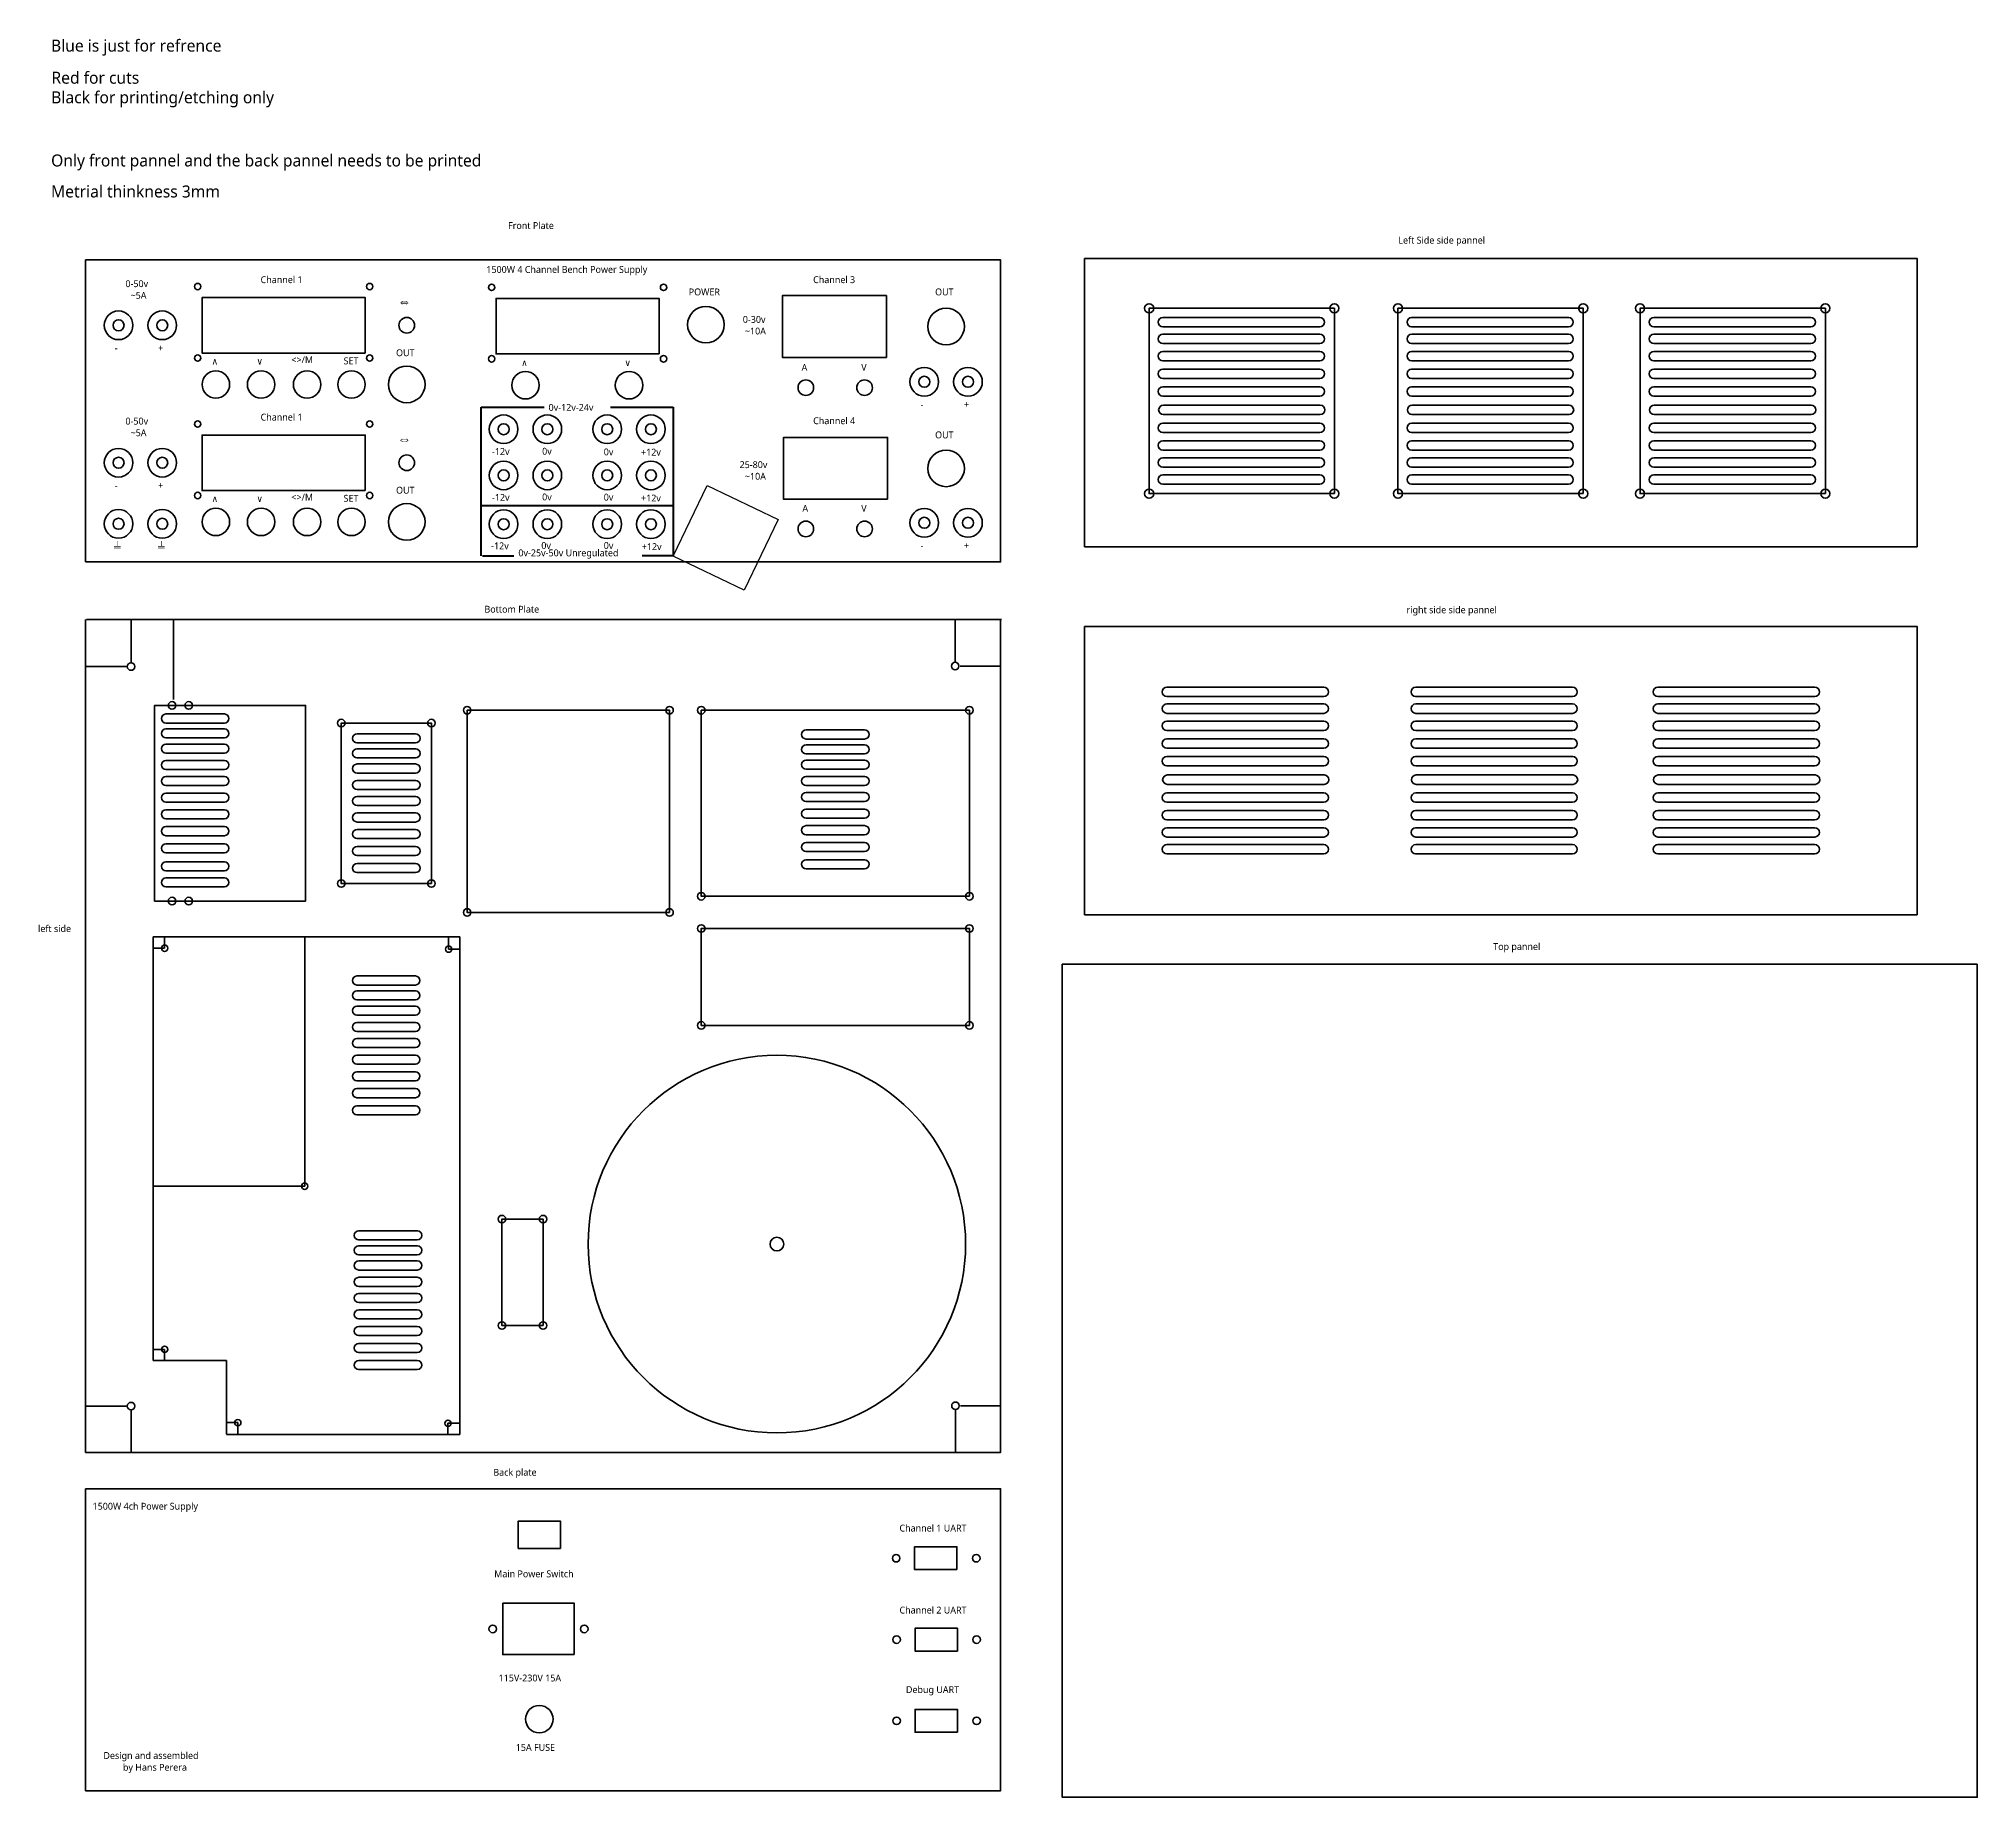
# Model space of a CAD drawing. Header units: inches. Extents: x 4 to 816, y 71 to 808.
import ezdxf

# ---------------------------------------------------------------- set-up
doc = ezdxf.new("R2010")
doc.units = ezdxf.units.IN
doc.header["$MEASUREMENT"] = 0
doc.layers.add('Layer 1', color=7, linetype='Continuous')
picture_1 = doc.add_image_def('image1.png', size_in_pixel=(256, 256))

# ---------------------------------------------------------------- blocks, each defined once
blk = doc.blocks.new('block 2')
at = {"layer": 'Layer 1', "color": 240, "lineweight": 35, "true_color": 0xed1c24}
blk.add_open_spline([(213.27, 662.64), (213.27, 659.47), (210.69, 656.89), (207.52, 656.89), (204.34, 656.89), (201.76, 659.47), (201.76, 662.64), (201.76, 665.82), (204.34, 668.4), (207.52, 668.4), (210.69, 668.4), (213.27, 665.82), (213.27, 662.64)], degree=3, knots=[0, 0, 0, 0, 1, 1, 1, 2, 2, 2, 3, 3, 3, 4, 4, 4, 4], dxfattribs=at)
blk = doc.blocks.new('block 3')
at = {"layer": 'Layer 1', "color": 240, "lineweight": 35, "true_color": 0xed1c24}
blk.add_open_spline([(256.67, 662.64), (256.67, 659.47), (254.09, 656.89), (250.91, 656.89), (247.74, 656.89), (245.16, 659.47), (245.16, 662.64), (245.16, 665.82), (247.74, 668.4), (250.91, 668.4), (254.09, 668.4), (256.67, 665.82), (256.67, 662.64)], degree=3, knots=[0, 0, 0, 0, 1, 1, 1, 2, 2, 2, 3, 3, 3, 4, 4, 4, 4], dxfattribs=at)
blk = doc.blocks.new('block 4')
at = {"layer": 'Layer 1', "color": 240, "lineweight": 35, "true_color": 0xed1c24}
blk.add_lwpolyline([(263.54, 675.8), (195.19, 675.8), (195.19, 699.05), (263.54, 699.05), (263.54, 675.8)], dxfattribs=at)
blk = doc.blocks.new('block 5')
at = {"layer": 'Layer 1', "color": 240, "lineweight": 35, "true_color": 0xed1c24}
blk.add_open_spline([(194.67, 673.71), (194.67, 672.97), (194.07, 672.37), (193.33, 672.37), (192.59, 672.37), (191.99, 672.97), (191.99, 673.71), (191.99, 674.45), (192.59, 675.05), (193.33, 675.05), (194.07, 675.05), (194.67, 674.45), (194.67, 673.71)], degree=3, knots=[0, 0, 0, 0, 1, 1, 1, 2, 2, 2, 3, 3, 3, 4, 4, 4, 4], dxfattribs=at)
blk = doc.blocks.new('block 6')
at = {"layer": 'Layer 1', "color": 240, "lineweight": 35, "true_color": 0xed1c24}
blk.add_open_spline([(194.67, 703.65), (194.67, 702.91), (194.07, 702.31), (193.33, 702.31), (192.59, 702.31), (191.99, 702.91), (191.99, 703.65), (191.99, 704.39), (192.59, 704.99), (193.33, 704.99), (194.07, 704.99), (194.67, 704.39), (194.67, 703.65)], degree=3, knots=[0, 0, 0, 0, 1, 1, 1, 2, 2, 2, 3, 3, 3, 4, 4, 4, 4], dxfattribs=at)
blk = doc.blocks.new('block 7')
at = {"layer": 'Layer 1', "color": 240, "lineweight": 35, "true_color": 0xed1c24}
blk.add_open_spline([(266.73, 703.65), (266.73, 702.91), (266.13, 702.31), (265.39, 702.31), (264.65, 702.31), (264.06, 702.91), (264.06, 703.65), (264.06, 704.39), (264.65, 704.99), (265.39, 704.99), (266.13, 704.99), (266.73, 704.39), (266.73, 703.65)], degree=3, knots=[0, 0, 0, 0, 1, 1, 1, 2, 2, 2, 3, 3, 3, 4, 4, 4, 4], dxfattribs=at)
blk = doc.blocks.new('block 8')
at = {"layer": 'Layer 1', "color": 240, "lineweight": 35, "true_color": 0xed1c24}
blk.add_open_spline([(266.73, 673.71), (266.73, 672.97), (266.13, 672.37), (265.39, 672.37), (264.65, 672.37), (264.06, 672.97), (264.06, 673.71), (264.06, 674.45), (264.65, 675.05), (265.39, 675.05), (266.13, 675.05), (266.73, 674.45), (266.73, 673.71)], degree=3, knots=[0, 0, 0, 0, 1, 1, 1, 2, 2, 2, 3, 3, 3, 4, 4, 4, 4], dxfattribs=at)
blk = doc.blocks.new('block 9')
at = {"layer": 'Layer 1', "color": 240, "lineweight": 35, "true_color": 0xed1c24}
blk.add_lwpolyline([(23.17, 715.16), (406.63, 715.16), (406.63, 588.62), (23.17, 588.62)], dxfattribs=at)
blk = doc.blocks.new('block 10')
at = {"layer": 'Layer 1', "color": 240, "lineweight": 35, "true_color": 0xed1c24}
blk.add_lwpolyline([(23.17, 715.16), (23.17, 588.62)], dxfattribs=at)
blk = doc.blocks.new('block 11')
at = {"layer": 'Layer 1', "color": 240, "lineweight": 35, "true_color": 0xed1c24}
blk.add_open_spline([(290.79, 688.03), (290.79, 683.79), (287.36, 680.36), (283.12, 680.36), (278.89, 680.36), (275.45, 683.79), (275.45, 688.03), (275.45, 692.26), (278.89, 695.7), (283.12, 695.7), (287.36, 695.7), (290.79, 692.26), (290.79, 688.03)], degree=3, knots=[0, 0, 0, 0, 1, 1, 1, 2, 2, 2, 3, 3, 3, 4, 4, 4, 4], dxfattribs=at)
blk = doc.blocks.new('block 12')
at = {"layer": 'Layer 1', "color": 240, "lineweight": 35, "true_color": 0xed1c24}
blk.add_lwpolyline([(23.17, 564.53), (23.17, 215.57), (406.63, 215.57), (406.63, 564.53)], dxfattribs=at)
blk = doc.blocks.new('block 13')
at = {"layer": 'Layer 1', "color": 240, "lineweight": 35, "true_color": 0xed1c24}
blk.add_lwpolyline([(407.01, 564.53), (23.55, 564.53)], dxfattribs=at)
blk = doc.blocks.new('block 14')
at = {"layer": 'Layer 1', "color": 140, "lineweight": 35, "true_color": 0x00adef}
blk.add_open_spline([(391.96, 302.85), (391.96, 259.17), (356.55, 223.76), (312.87, 223.76), (269.19, 223.76), (233.78, 259.17), (233.78, 302.85), (233.78, 346.53), (269.19, 381.94), (312.87, 381.94), (356.55, 381.94), (391.96, 346.53), (391.96, 302.85)], degree=3, knots=[0, 0, 0, 0, 1, 1, 1, 2, 2, 2, 3, 3, 3, 4, 4, 4, 4], dxfattribs=at)
blk = doc.blocks.new('block 15')
at = {"layer": 'Layer 1', "color": 240, "lineweight": 35, "true_color": 0xed1c24}
blk.add_open_spline([(315.75, 302.85), (315.75, 301.26), (314.46, 299.97), (312.87, 299.97), (311.28, 299.97), (310, 301.26), (310, 302.85), (310, 304.43), (311.28, 305.72), (312.87, 305.72), (314.46, 305.72), (315.75, 304.43), (315.75, 302.85)], degree=3, knots=[0, 0, 0, 0, 1, 1, 1, 2, 2, 2, 3, 3, 3, 4, 4, 4, 4], dxfattribs=at)
blk = doc.blocks.new('block 16')
at = {"layer": 'Layer 1', "color": 140, "lineweight": 35, "true_color": 0x00adef}
blk.add_lwpolyline([(59.99, 564.53), (59.99, 530.97)], dxfattribs=at)
blk = doc.blocks.new('block 17')
at = {"layer": 'Layer 1', "color": 140, "lineweight": 35, "true_color": 0x00adef}
blk.add_lwpolyline([(267.88, 441.79), (183.07, 441.79), (183.07, 526.52), (267.88, 526.52), (267.88, 441.79)], dxfattribs=at)
blk = doc.blocks.new('block 18')
at = {"layer": 'Layer 1', "color": 240, "lineweight": 35, "true_color": 0xed1c24}
blk.add_open_spline([(184.65, 526.52), (184.65, 525.64), (183.94, 524.93), (183.07, 524.93), (182.2, 524.93), (181.49, 525.64), (181.49, 526.52), (181.49, 527.39), (182.2, 528.1), (183.07, 528.1), (183.94, 528.1), (184.65, 527.39), (184.65, 526.52)], degree=3, knots=[0, 0, 0, 0, 1, 1, 1, 2, 2, 2, 3, 3, 3, 4, 4, 4, 4], dxfattribs=at)
blk = doc.blocks.new('block 19')
at = {"layer": 'Layer 1', "color": 240, "lineweight": 35, "true_color": 0xed1c24}
blk.add_open_spline([(269.47, 526.5), (269.47, 525.62), (268.76, 524.91), (267.88, 524.91), (267.01, 524.91), (266.3, 525.62), (266.3, 526.5), (266.3, 527.37), (267.01, 528.08), (267.88, 528.08), (268.76, 528.08), (269.47, 527.37), (269.47, 526.5)], degree=3, knots=[0, 0, 0, 0, 1, 1, 1, 2, 2, 2, 3, 3, 3, 4, 4, 4, 4], dxfattribs=at)
blk = doc.blocks.new('block 20')
at = {"layer": 'Layer 1', "color": 240, "lineweight": 35, "true_color": 0xed1c24}
blk.add_open_spline([(269.47, 441.79), (269.47, 440.91), (268.76, 440.2), (267.88, 440.2), (267.01, 440.2), (266.3, 440.91), (266.3, 441.79), (266.3, 442.66), (267.01, 443.37), (267.88, 443.37), (268.76, 443.37), (269.47, 442.66), (269.47, 441.79)], degree=3, knots=[0, 0, 0, 0, 1, 1, 1, 2, 2, 2, 3, 3, 3, 4, 4, 4, 4], dxfattribs=at)
blk = doc.blocks.new('block 21')
at = {"layer": 'Layer 1', "color": 240, "lineweight": 35, "true_color": 0xed1c24}
blk.add_open_spline([(184.65, 441.79), (184.65, 440.91), (183.94, 440.2), (183.07, 440.2), (182.2, 440.2), (181.49, 440.91), (181.49, 441.79), (181.49, 442.66), (182.2, 443.37), (183.07, 443.37), (183.94, 443.37), (184.65, 442.66), (184.65, 441.79)], degree=3, knots=[0, 0, 0, 0, 1, 1, 1, 2, 2, 2, 3, 3, 3, 4, 4, 4, 4], dxfattribs=at)
blk = doc.blocks.new('block 22')
at = {"layer": 'Layer 1', "color": 140, "lineweight": 35, "true_color": 0x00adef}
blk.add_lwpolyline([(393.54, 394.47), (281.19, 394.47), (281.19, 435.06), (393.54, 435.06), (393.54, 394.47)], dxfattribs=at)
blk = doc.blocks.new('block 23')
at = {"layer": 'Layer 1', "color": 240, "lineweight": 35, "true_color": 0xed1c24}
blk.add_open_spline([(282.77, 435.06), (282.77, 434.18), (282.06, 433.48), (281.19, 433.48), (280.32, 433.48), (279.61, 434.18), (279.61, 435.06), (279.61, 435.93), (280.32, 436.64), (281.19, 436.64), (282.06, 436.64), (282.77, 435.93), (282.77, 435.06)], degree=3, knots=[0, 0, 0, 0, 1, 1, 1, 2, 2, 2, 3, 3, 3, 4, 4, 4, 4], dxfattribs=at)
blk = doc.blocks.new('block 24')
at = {"layer": 'Layer 1', "color": 240, "lineweight": 35, "true_color": 0xed1c24}
blk.add_open_spline([(395.13, 435.06), (395.13, 434.18), (394.42, 433.48), (393.54, 433.48), (392.67, 433.48), (391.96, 434.18), (391.96, 435.06), (391.96, 435.93), (392.67, 436.64), (393.54, 436.64), (394.42, 436.64), (395.13, 435.93), (395.13, 435.06)], degree=3, knots=[0, 0, 0, 0, 1, 1, 1, 2, 2, 2, 3, 3, 3, 4, 4, 4, 4], dxfattribs=at)
blk = doc.blocks.new('block 25')
at = {"layer": 'Layer 1', "color": 240, "lineweight": 35, "true_color": 0xed1c24}
blk.add_open_spline([(395.13, 394.47), (395.13, 393.6), (394.42, 392.89), (393.54, 392.89), (392.67, 392.89), (391.96, 393.6), (391.96, 394.47), (391.96, 395.35), (392.67, 396.06), (393.54, 396.06), (394.42, 396.06), (395.13, 395.35), (395.13, 394.47)], degree=3, knots=[0, 0, 0, 0, 1, 1, 1, 2, 2, 2, 3, 3, 3, 4, 4, 4, 4], dxfattribs=at)
blk = doc.blocks.new('block 26')
at = {"layer": 'Layer 1', "color": 240, "lineweight": 35, "true_color": 0xed1c24}
blk.add_open_spline([(282.77, 394.47), (282.77, 393.6), (282.06, 392.89), (281.19, 392.89), (280.32, 392.89), (279.61, 393.6), (279.61, 394.47), (279.61, 395.35), (280.32, 396.06), (281.19, 396.06), (282.06, 396.06), (282.77, 395.35), (282.77, 394.47)], degree=3, knots=[0, 0, 0, 0, 1, 1, 1, 2, 2, 2, 3, 3, 3, 4, 4, 4, 4], dxfattribs=at)
blk = doc.blocks.new('block 27')
at = {"layer": 'Layer 1', "color": 140, "lineweight": 35, "true_color": 0x00adef}
blk.add_lwpolyline([(214.9, 268.73), (197.64, 268.73), (197.64, 313.31), (214.9, 313.31), (214.9, 268.73)], dxfattribs=at)
blk = doc.blocks.new('block 28')
at = {"layer": 'Layer 1', "color": 240, "lineweight": 35, "true_color": 0xed1c24}
blk.add_open_spline([(216.48, 313.31), (216.48, 312.43), (215.77, 311.73), (214.9, 311.73), (214.02, 311.73), (213.32, 312.43), (213.32, 313.31), (213.32, 314.18), (214.02, 314.89), (214.9, 314.89), (215.77, 314.89), (216.48, 314.18), (216.48, 313.31)], degree=3, knots=[0, 0, 0, 0, 1, 1, 1, 2, 2, 2, 3, 3, 3, 4, 4, 4, 4], dxfattribs=at)
blk = doc.blocks.new('block 29')
at = {"layer": 'Layer 1', "color": 240, "lineweight": 35, "true_color": 0xed1c24}
blk.add_open_spline([(199.22, 313.31), (199.22, 312.43), (198.52, 311.73), (197.64, 311.73), (196.77, 311.73), (196.06, 312.43), (196.06, 313.31), (196.06, 314.18), (196.77, 314.89), (197.64, 314.89), (198.52, 314.89), (199.22, 314.18), (199.22, 313.31)], degree=3, knots=[0, 0, 0, 0, 1, 1, 1, 2, 2, 2, 3, 3, 3, 4, 4, 4, 4], dxfattribs=at)
blk = doc.blocks.new('block 30')
at = {"layer": 'Layer 1', "color": 240, "lineweight": 35, "true_color": 0xed1c24}
blk.add_open_spline([(216.48, 268.73), (216.48, 267.86), (215.77, 267.15), (214.9, 267.15), (214.02, 267.15), (213.32, 267.86), (213.32, 268.73), (213.32, 269.6), (214.02, 270.31), (214.9, 270.31), (215.77, 270.31), (216.48, 269.6), (216.48, 268.73)], degree=3, knots=[0, 0, 0, 0, 1, 1, 1, 2, 2, 2, 3, 3, 3, 4, 4, 4, 4], dxfattribs=at)
blk = doc.blocks.new('block 31')
at = {"layer": 'Layer 1', "color": 240, "lineweight": 35, "true_color": 0xed1c24}
blk.add_open_spline([(199.22, 268.73), (199.22, 267.86), (198.52, 267.15), (197.64, 267.15), (196.77, 267.15), (196.06, 267.86), (196.06, 268.73), (196.06, 269.6), (196.77, 270.31), (197.64, 270.31), (198.52, 270.31), (199.22, 269.6), (199.22, 268.73)], degree=3, knots=[0, 0, 0, 0, 1, 1, 1, 2, 2, 2, 3, 3, 3, 4, 4, 4, 4], dxfattribs=at)
blk = doc.blocks.new('block 32')
at = {"layer": 'Layer 1', "color": 240, "lineweight": 35, "true_color": 0xed1c24}
blk.add_open_spline([(40.62, 544.8), (40.62, 543.92), (41.33, 543.22), (42.2, 543.22), (43.08, 543.22), (43.78, 543.92), (43.78, 544.8), (43.78, 545.67), (43.08, 546.38), (42.2, 546.38), (41.33, 546.38), (40.62, 545.67), (40.62, 544.8)], degree=3, knots=[0, 0, 0, 0, 1, 1, 1, 2, 2, 2, 3, 3, 3, 4, 4, 4, 4], dxfattribs=at)
blk = doc.blocks.new('block 33')
at = {"layer": 'Layer 1', "color": 140, "lineweight": 35, "true_color": 0x00adef}
blk.add_lwpolyline([(40.15, 544.8), (23.17, 544.8)], dxfattribs=at)
blk = doc.blocks.new('block 34')
at = {"layer": 'Layer 1', "color": 140, "lineweight": 35, "true_color": 0x00adef}
blk.add_lwpolyline([(42.2, 546.35), (42.2, 564.34)], dxfattribs=at)
blk = doc.blocks.new('block 35')
at = {"layer": 'Layer 1', "color": 240, "lineweight": 35, "true_color": 0xed1c24}
blk.add_lwpolyline([(23.17, 200.35), (406.63, 200.35), (406.63, 73.81), (23.17, 73.81)], dxfattribs=at)
blk = doc.blocks.new('block 36')
at = {"layer": 'Layer 1', "color": 240, "lineweight": 35, "true_color": 0xed1c24}
blk.add_lwpolyline([(23.17, 200.35), (23.17, 73.81)], dxfattribs=at)
blk = doc.blocks.new('block 37')
at = {"layer": 'Layer 1', "color": 240, "lineweight": 35, "true_color": 0xed1c24}
blk.add_open_spline([(219.07, 103.83), (219.07, 100.65), (216.49, 98.08), (213.32, 98.08), (210.14, 98.08), (207.56, 100.65), (207.56, 103.83), (207.56, 107), (210.14, 109.58), (213.32, 109.58), (216.49, 109.58), (219.07, 107), (219.07, 103.83)], degree=3, knots=[0, 0, 0, 0, 1, 1, 1, 2, 2, 2, 3, 3, 3, 4, 4, 4, 4], dxfattribs=at)
blk = doc.blocks.new('block 38')
at = {"layer": 'Layer 1', "color": 240, "lineweight": 35, "true_color": 0xed1c24}
blk.add_open_spline([(389.17, 544.99), (389.17, 544.12), (388.47, 543.41), (387.59, 543.41), (386.72, 543.41), (386.01, 544.12), (386.01, 544.99), (386.01, 545.86), (386.72, 546.57), (387.59, 546.57), (388.47, 546.57), (389.17, 545.86), (389.17, 544.99)], degree=3, knots=[0, 0, 0, 0, 1, 1, 1, 2, 2, 2, 3, 3, 3, 4, 4, 4, 4], dxfattribs=at)
blk = doc.blocks.new('block 39')
at = {"layer": 'Layer 1', "color": 140, "lineweight": 35, "true_color": 0x00adef}
blk.add_lwpolyline([(389.65, 544.99), (406.63, 544.99)], dxfattribs=at)
blk = doc.blocks.new('block 40')
at = {"layer": 'Layer 1', "color": 140, "lineweight": 35, "true_color": 0x00adef}
blk.add_lwpolyline([(387.59, 546.54), (387.59, 564.53)], dxfattribs=at)
blk = doc.blocks.new('block 41')
at = {"layer": 'Layer 1', "color": 240, "lineweight": 35, "true_color": 0xed1c24}
blk.add_lwpolyline([(441.79, 715.8), (790.74, 715.8), (790.74, 595.01), (441.79, 595.01)], dxfattribs=at)
blk = doc.blocks.new('block 42')
at = {"layer": 'Layer 1', "color": 240, "lineweight": 35, "true_color": 0xed1c24}
blk.add_lwpolyline([(441.79, 715.8), (441.79, 595.01)], dxfattribs=at)
blk = doc.blocks.new('block 43')
at = {"layer": 'Layer 1', "color": 240, "lineweight": 35, "true_color": 0xed1c24}
blk.add_open_spline([(40.62, 234.97), (40.62, 235.84), (41.33, 236.55), (42.2, 236.55), (43.08, 236.55), (43.78, 235.84), (43.78, 234.97), (43.78, 234.09), (43.08, 233.39), (42.2, 233.39), (41.33, 233.39), (40.62, 234.09), (40.62, 234.97)], degree=3, knots=[0, 0, 0, 0, 1, 1, 1, 2, 2, 2, 3, 3, 3, 4, 4, 4, 4], dxfattribs=at)
blk = doc.blocks.new('block 44')
at = {"layer": 'Layer 1', "color": 140, "lineweight": 35, "true_color": 0x00adef}
blk.add_lwpolyline([(40.15, 234.97), (23.17, 234.97)], dxfattribs=at)
blk = doc.blocks.new('block 45')
at = {"layer": 'Layer 1', "color": 140, "lineweight": 35, "true_color": 0x00adef}
blk.add_lwpolyline([(42.2, 233.41), (42.2, 215.43)], dxfattribs=at)
blk = doc.blocks.new('block 46')
at = {"layer": 'Layer 1', "color": 240, "lineweight": 35, "true_color": 0xed1c24}
blk.add_open_spline([(389.3, 235.11), (389.3, 235.99), (388.59, 236.69), (387.72, 236.69), (386.85, 236.69), (386.14, 235.99), (386.14, 235.11), (386.14, 234.24), (386.85, 233.53), (387.72, 233.53), (388.59, 233.53), (389.3, 234.24), (389.3, 235.11)], degree=3, knots=[0, 0, 0, 0, 1, 1, 1, 2, 2, 2, 3, 3, 3, 4, 4, 4, 4], dxfattribs=at)
blk = doc.blocks.new('block 47')
at = {"layer": 'Layer 1', "color": 140, "lineweight": 35, "true_color": 0x00adef}
blk.add_lwpolyline([(389.77, 235.11), (406.76, 235.11)], dxfattribs=at)
blk = doc.blocks.new('block 48')
at = {"layer": 'Layer 1', "color": 140, "lineweight": 35, "true_color": 0x00adef}
blk.add_lwpolyline([(387.72, 233.56), (387.72, 215.57)], dxfattribs=at)
blk = doc.blocks.new('block 49')
at = {"layer": 'Layer 1', "color": 140, "lineweight": 35, "true_color": 0x00adef}
blk.add_lwpolyline([(546.53, 617.26), (468.88, 617.26), (468.88, 694.91), (546.53, 694.91), (546.53, 617.26)], dxfattribs=at)
blk = doc.blocks.new('block 50')
at = {"layer": 'Layer 1', "color": 240, "lineweight": 35, "true_color": 0xed1c24}
blk.add_open_spline([(470.8, 694.91), (470.8, 693.85), (469.94, 692.99), (468.88, 692.99), (467.82, 692.99), (466.97, 693.85), (466.97, 694.91), (466.97, 695.97), (467.82, 696.82), (468.88, 696.82), (469.94, 696.82), (470.8, 695.97), (470.8, 694.91)], degree=3, knots=[0, 0, 0, 0, 1, 1, 1, 2, 2, 2, 3, 3, 3, 4, 4, 4, 4], dxfattribs=at)
blk = doc.blocks.new('block 51')
at = {"layer": 'Layer 1', "color": 240, "lineweight": 35, "true_color": 0xed1c24}
blk.add_open_spline([(548.45, 694.91), (548.45, 693.85), (547.59, 692.99), (546.53, 692.99), (545.48, 692.99), (544.62, 693.85), (544.62, 694.91), (544.62, 695.97), (545.48, 696.82), (546.53, 696.82), (547.59, 696.82), (548.45, 695.97), (548.45, 694.91)], degree=3, knots=[0, 0, 0, 0, 1, 1, 1, 2, 2, 2, 3, 3, 3, 4, 4, 4, 4], dxfattribs=at)
blk = doc.blocks.new('block 52')
at = {"layer": 'Layer 1', "color": 240, "lineweight": 35, "true_color": 0xed1c24}
blk.add_open_spline([(548.45, 617.26), (548.45, 616.2), (547.59, 615.34), (546.53, 615.34), (545.48, 615.34), (544.62, 616.2), (544.62, 617.26), (544.62, 618.31), (545.48, 619.17), (546.53, 619.17), (547.59, 619.17), (548.45, 618.31), (548.45, 617.26)], degree=3, knots=[0, 0, 0, 0, 1, 1, 1, 2, 2, 2, 3, 3, 3, 4, 4, 4, 4], dxfattribs=at)
blk = doc.blocks.new('block 53')
at = {"layer": 'Layer 1', "color": 240, "lineweight": 35, "true_color": 0xed1c24}
blk.add_open_spline([(470.8, 617.26), (470.8, 616.2), (469.94, 615.34), (468.88, 615.34), (467.82, 615.34), (466.97, 616.2), (466.97, 617.26), (466.97, 618.31), (467.82, 619.17), (468.88, 619.17), (469.94, 619.17), (470.8, 618.31), (470.8, 617.26)], degree=3, knots=[0, 0, 0, 0, 1, 1, 1, 2, 2, 2, 3, 3, 3, 4, 4, 4, 4], dxfattribs=at)
blk = doc.blocks.new('block 54')
at = {"layer": 'Layer 1', "color": 240, "lineweight": 35, "true_color": 0xed1c24}
blk.add_open_spline([(540.41, 687.12), (540.41, 687.12), (474.67, 687.12), (474.67, 687.12), (473.59, 687.12), (472.71, 688.01), (472.71, 689.08), (472.71, 690.16), (473.59, 691.05), (474.67, 691.05), (474.67, 691.05), (540.41, 691.05), (540.41, 691.05), (541.49, 691.05), (542.37, 690.16), (542.37, 689.08), (542.37, 688.01), (541.49, 687.12), (540.41, 687.12)], degree=3, knots=[0, 0, 0, 0, 1, 1, 1, 2, 2, 2, 3, 3, 3, 4, 4, 4, 5, 5, 5, 6, 6, 6, 6], dxfattribs=at)
blk = doc.blocks.new('block 55')
at = {"layer": 'Layer 1', "color": 240, "lineweight": 35, "true_color": 0xed1c24}
blk.add_open_spline([(540.41, 680.1), (540.41, 680.1), (474.67, 680.1), (474.67, 680.1), (473.59, 680.1), (472.71, 680.99), (472.71, 682.07), (472.71, 683.14), (473.59, 684.03), (474.67, 684.03), (474.67, 684.03), (540.41, 684.03), (540.41, 684.03), (541.49, 684.03), (542.37, 683.14), (542.37, 682.07), (542.37, 680.99), (541.49, 680.1), (540.41, 680.1)], degree=3, knots=[0, 0, 0, 0, 1, 1, 1, 2, 2, 2, 3, 3, 3, 4, 4, 4, 5, 5, 5, 6, 6, 6, 6], dxfattribs=at)
blk = doc.blocks.new('block 56')
at = {"layer": 'Layer 1', "color": 240, "lineweight": 35, "true_color": 0xed1c24}
blk.add_open_spline([(540.41, 672.92), (540.41, 672.92), (474.67, 672.92), (474.67, 672.92), (473.59, 672.92), (472.71, 673.8), (472.71, 674.88), (472.71, 675.96), (473.59, 676.84), (474.67, 676.84), (474.67, 676.84), (540.41, 676.84), (540.41, 676.84), (541.49, 676.84), (542.37, 675.96), (542.37, 674.88), (542.37, 673.8), (541.49, 672.92), (540.41, 672.92)], degree=3, knots=[0, 0, 0, 0, 1, 1, 1, 2, 2, 2, 3, 3, 3, 4, 4, 4, 5, 5, 5, 6, 6, 6, 6], dxfattribs=at)
blk = doc.blocks.new('block 57')
at = {"layer": 'Layer 1', "color": 240, "lineweight": 35, "true_color": 0xed1c24}
blk.add_open_spline([(540.41, 665.48), (540.41, 665.48), (474.67, 665.48), (474.67, 665.48), (473.59, 665.48), (472.71, 666.36), (472.71, 667.44), (472.71, 668.52), (473.59, 669.4), (474.67, 669.4), (474.67, 669.4), (540.41, 669.4), (540.41, 669.4), (541.49, 669.4), (542.37, 668.52), (542.37, 667.44), (542.37, 666.36), (541.49, 665.48), (540.41, 665.48)], degree=3, knots=[0, 0, 0, 0, 1, 1, 1, 2, 2, 2, 3, 3, 3, 4, 4, 4, 5, 5, 5, 6, 6, 6, 6], dxfattribs=at)
blk = doc.blocks.new('block 58')
at = {"layer": 'Layer 1', "color": 240, "lineweight": 35, "true_color": 0xed1c24}
blk.add_open_spline([(540.41, 658.11), (540.41, 658.11), (474.67, 658.11), (474.67, 658.11), (473.59, 658.11), (472.71, 658.99), (472.71, 660.07), (472.71, 661.15), (473.59, 662.04), (474.67, 662.04), (474.67, 662.04), (540.41, 662.04), (540.41, 662.04), (541.49, 662.04), (542.37, 661.15), (542.37, 660.07), (542.37, 658.99), (541.49, 658.11), (540.41, 658.11)], degree=3, knots=[0, 0, 0, 0, 1, 1, 1, 2, 2, 2, 3, 3, 3, 4, 4, 4, 5, 5, 5, 6, 6, 6, 6], dxfattribs=at)
blk = doc.blocks.new('block 59')
at = {"layer": 'Layer 1', "color": 240, "lineweight": 35, "true_color": 0xed1c24}
blk.add_open_spline([(540.58, 650.35), (540.58, 650.35), (474.84, 650.35), (474.84, 650.35), (473.76, 650.35), (472.87, 651.23), (472.87, 652.31), (472.87, 653.39), (473.76, 654.27), (474.84, 654.27), (474.84, 654.27), (540.58, 654.27), (540.58, 654.27), (541.66, 654.27), (542.54, 653.39), (542.54, 652.31), (542.54, 651.23), (541.66, 650.35), (540.58, 650.35)], degree=3, knots=[0, 0, 0, 0, 1, 1, 1, 2, 2, 2, 3, 3, 3, 4, 4, 4, 5, 5, 5, 6, 6, 6, 6], dxfattribs=at)
blk = doc.blocks.new('block 60')
at = {"layer": 'Layer 1', "color": 240, "lineweight": 35, "true_color": 0xed1c24}
blk.add_open_spline([(540.41, 642.82), (540.41, 642.82), (474.67, 642.82), (474.67, 642.82), (473.59, 642.82), (472.71, 643.7), (472.71, 644.78), (472.71, 645.86), (473.59, 646.74), (474.67, 646.74), (474.67, 646.74), (540.41, 646.74), (540.41, 646.74), (541.49, 646.74), (542.37, 645.86), (542.37, 644.78), (542.37, 643.7), (541.49, 642.82), (540.41, 642.82)], degree=3, knots=[0, 0, 0, 0, 1, 1, 1, 2, 2, 2, 3, 3, 3, 4, 4, 4, 5, 5, 5, 6, 6, 6, 6], dxfattribs=at)
blk = doc.blocks.new('block 61')
at = {"layer": 'Layer 1', "color": 240, "lineweight": 35, "true_color": 0xed1c24}
blk.add_open_spline([(540.41, 635.5), (540.41, 635.5), (474.67, 635.5), (474.67, 635.5), (473.59, 635.5), (472.71, 636.38), (472.71, 637.46), (472.71, 638.54), (473.59, 639.42), (474.67, 639.42), (474.67, 639.42), (540.41, 639.42), (540.41, 639.42), (541.49, 639.42), (542.37, 638.54), (542.37, 637.46), (542.37, 636.38), (541.49, 635.5), (540.41, 635.5)], degree=3, knots=[0, 0, 0, 0, 1, 1, 1, 2, 2, 2, 3, 3, 3, 4, 4, 4, 5, 5, 5, 6, 6, 6, 6], dxfattribs=at)
blk = doc.blocks.new('block 62')
at = {"layer": 'Layer 1', "color": 240, "lineweight": 35, "true_color": 0xed1c24}
blk.add_open_spline([(540.41, 628.28), (540.41, 628.28), (474.67, 628.28), (474.67, 628.28), (473.59, 628.28), (472.71, 629.16), (472.71, 630.24), (472.71, 631.32), (473.59, 632.2), (474.67, 632.2), (474.67, 632.2), (540.41, 632.2), (540.41, 632.2), (541.49, 632.2), (542.37, 631.32), (542.37, 630.24), (542.37, 629.16), (541.49, 628.28), (540.41, 628.28)], degree=3, knots=[0, 0, 0, 0, 1, 1, 1, 2, 2, 2, 3, 3, 3, 4, 4, 4, 5, 5, 5, 6, 6, 6, 6], dxfattribs=at)
blk = doc.blocks.new('block 63')
at = {"layer": 'Layer 1', "color": 240, "lineweight": 35, "true_color": 0xed1c24}
blk.add_open_spline([(540.41, 621.17), (540.41, 621.17), (474.67, 621.17), (474.67, 621.17), (473.59, 621.17), (472.71, 622.06), (472.71, 623.14), (472.71, 624.22), (473.59, 625.1), (474.67, 625.1), (474.67, 625.1), (540.41, 625.1), (540.41, 625.1), (541.49, 625.1), (542.37, 624.22), (542.37, 623.14), (542.37, 622.06), (541.49, 621.17), (540.41, 621.17)], degree=3, knots=[0, 0, 0, 0, 1, 1, 1, 2, 2, 2, 3, 3, 3, 4, 4, 4, 5, 5, 5, 6, 6, 6, 6], dxfattribs=at)
blk = doc.blocks.new('block 64')
at = {"layer": 'Layer 1', "color": 140, "lineweight": 35, "true_color": 0x00adef}
blk.add_lwpolyline([(650.8, 617.26), (573.15, 617.26), (573.15, 694.91), (650.8, 694.91), (650.8, 617.26)], dxfattribs=at)
blk = doc.blocks.new('block 65')
at = {"layer": 'Layer 1', "color": 240, "lineweight": 35, "true_color": 0xed1c24}
blk.add_open_spline([(575.07, 694.91), (575.07, 693.85), (574.21, 692.99), (573.15, 692.99), (572.09, 692.99), (571.23, 693.85), (571.23, 694.91), (571.23, 695.97), (572.09, 696.82), (573.15, 696.82), (574.21, 696.82), (575.07, 695.97), (575.07, 694.91)], degree=3, knots=[0, 0, 0, 0, 1, 1, 1, 2, 2, 2, 3, 3, 3, 4, 4, 4, 4], dxfattribs=at)
blk = doc.blocks.new('block 66')
at = {"layer": 'Layer 1', "color": 240, "lineweight": 35, "true_color": 0xed1c24}
blk.add_open_spline([(652.72, 694.91), (652.72, 693.85), (651.86, 692.99), (650.8, 692.99), (649.74, 692.99), (648.89, 693.85), (648.89, 694.91), (648.89, 695.97), (649.74, 696.82), (650.8, 696.82), (651.86, 696.82), (652.72, 695.97), (652.72, 694.91)], degree=3, knots=[0, 0, 0, 0, 1, 1, 1, 2, 2, 2, 3, 3, 3, 4, 4, 4, 4], dxfattribs=at)
blk = doc.blocks.new('block 67')
at = {"layer": 'Layer 1', "color": 240, "lineweight": 35, "true_color": 0xed1c24}
blk.add_open_spline([(652.72, 617.26), (652.72, 616.2), (651.86, 615.34), (650.8, 615.34), (649.74, 615.34), (648.89, 616.2), (648.89, 617.26), (648.89, 618.31), (649.74, 619.17), (650.8, 619.17), (651.86, 619.17), (652.72, 618.31), (652.72, 617.26)], degree=3, knots=[0, 0, 0, 0, 1, 1, 1, 2, 2, 2, 3, 3, 3, 4, 4, 4, 4], dxfattribs=at)
blk = doc.blocks.new('block 68')
at = {"layer": 'Layer 1', "color": 240, "lineweight": 35, "true_color": 0xed1c24}
blk.add_open_spline([(575.07, 617.26), (575.07, 616.2), (574.21, 615.34), (573.15, 615.34), (572.09, 615.34), (571.23, 616.2), (571.23, 617.26), (571.23, 618.31), (572.09, 619.17), (573.15, 619.17), (574.21, 619.17), (575.07, 618.31), (575.07, 617.26)], degree=3, knots=[0, 0, 0, 0, 1, 1, 1, 2, 2, 2, 3, 3, 3, 4, 4, 4, 4], dxfattribs=at)
blk = doc.blocks.new('block 69')
at = {"layer": 'Layer 1', "color": 240, "lineweight": 35, "true_color": 0xed1c24}
blk.add_open_spline([(644.68, 687.12), (644.68, 687.12), (578.94, 687.12), (578.94, 687.12), (577.86, 687.12), (576.97, 688.01), (576.97, 689.08), (576.97, 690.16), (577.86, 691.05), (578.94, 691.05), (578.94, 691.05), (644.68, 691.05), (644.68, 691.05), (645.76, 691.05), (646.64, 690.16), (646.64, 689.08), (646.64, 688.01), (645.76, 687.12), (644.68, 687.12)], degree=3, knots=[0, 0, 0, 0, 1, 1, 1, 2, 2, 2, 3, 3, 3, 4, 4, 4, 5, 5, 5, 6, 6, 6, 6], dxfattribs=at)
blk = doc.blocks.new('block 70')
at = {"layer": 'Layer 1', "color": 240, "lineweight": 35, "true_color": 0xed1c24}
blk.add_open_spline([(644.68, 680.1), (644.68, 680.1), (578.94, 680.1), (578.94, 680.1), (577.86, 680.1), (576.97, 680.99), (576.97, 682.07), (576.97, 683.14), (577.86, 684.03), (578.94, 684.03), (578.94, 684.03), (644.68, 684.03), (644.68, 684.03), (645.76, 684.03), (646.64, 683.14), (646.64, 682.07), (646.64, 680.99), (645.76, 680.1), (644.68, 680.1)], degree=3, knots=[0, 0, 0, 0, 1, 1, 1, 2, 2, 2, 3, 3, 3, 4, 4, 4, 5, 5, 5, 6, 6, 6, 6], dxfattribs=at)
blk = doc.blocks.new('block 71')
at = {"layer": 'Layer 1', "color": 240, "lineweight": 35, "true_color": 0xed1c24}
blk.add_open_spline([(644.68, 672.92), (644.68, 672.92), (578.94, 672.92), (578.94, 672.92), (577.86, 672.92), (576.97, 673.8), (576.97, 674.88), (576.97, 675.96), (577.86, 676.84), (578.94, 676.84), (578.94, 676.84), (644.68, 676.84), (644.68, 676.84), (645.76, 676.84), (646.64, 675.96), (646.64, 674.88), (646.64, 673.8), (645.76, 672.92), (644.68, 672.92)], degree=3, knots=[0, 0, 0, 0, 1, 1, 1, 2, 2, 2, 3, 3, 3, 4, 4, 4, 5, 5, 5, 6, 6, 6, 6], dxfattribs=at)
blk = doc.blocks.new('block 72')
at = {"layer": 'Layer 1', "color": 240, "lineweight": 35, "true_color": 0xed1c24}
blk.add_open_spline([(644.68, 665.48), (644.68, 665.48), (578.94, 665.48), (578.94, 665.48), (577.86, 665.48), (576.97, 666.36), (576.97, 667.44), (576.97, 668.52), (577.86, 669.4), (578.94, 669.4), (578.94, 669.4), (644.68, 669.4), (644.68, 669.4), (645.76, 669.4), (646.64, 668.52), (646.64, 667.44), (646.64, 666.36), (645.76, 665.48), (644.68, 665.48)], degree=3, knots=[0, 0, 0, 0, 1, 1, 1, 2, 2, 2, 3, 3, 3, 4, 4, 4, 5, 5, 5, 6, 6, 6, 6], dxfattribs=at)
blk = doc.blocks.new('block 73')
at = {"layer": 'Layer 1', "color": 240, "lineweight": 35, "true_color": 0xed1c24}
blk.add_open_spline([(644.68, 658.11), (644.68, 658.11), (578.94, 658.11), (578.94, 658.11), (577.86, 658.11), (576.97, 658.99), (576.97, 660.07), (576.97, 661.15), (577.86, 662.04), (578.94, 662.04), (578.94, 662.04), (644.68, 662.04), (644.68, 662.04), (645.76, 662.04), (646.64, 661.15), (646.64, 660.07), (646.64, 658.99), (645.76, 658.11), (644.68, 658.11)], degree=3, knots=[0, 0, 0, 0, 1, 1, 1, 2, 2, 2, 3, 3, 3, 4, 4, 4, 5, 5, 5, 6, 6, 6, 6], dxfattribs=at)
blk = doc.blocks.new('block 74')
at = {"layer": 'Layer 1', "color": 240, "lineweight": 35, "true_color": 0xed1c24}
blk.add_open_spline([(644.85, 650.35), (644.85, 650.35), (579.11, 650.35), (579.11, 650.35), (578.03, 650.35), (577.14, 651.23), (577.14, 652.31), (577.14, 653.39), (578.03, 654.27), (579.11, 654.27), (579.11, 654.27), (644.85, 654.27), (644.85, 654.27), (645.93, 654.27), (646.81, 653.39), (646.81, 652.31), (646.81, 651.23), (645.93, 650.35), (644.85, 650.35)], degree=3, knots=[0, 0, 0, 0, 1, 1, 1, 2, 2, 2, 3, 3, 3, 4, 4, 4, 5, 5, 5, 6, 6, 6, 6], dxfattribs=at)
blk = doc.blocks.new('block 75')
at = {"layer": 'Layer 1', "color": 240, "lineweight": 35, "true_color": 0xed1c24}
blk.add_open_spline([(644.68, 642.82), (644.68, 642.82), (578.94, 642.82), (578.94, 642.82), (577.86, 642.82), (576.97, 643.7), (576.97, 644.78), (576.97, 645.86), (577.86, 646.74), (578.94, 646.74), (578.94, 646.74), (644.68, 646.74), (644.68, 646.74), (645.76, 646.74), (646.64, 645.86), (646.64, 644.78), (646.64, 643.7), (645.76, 642.82), (644.68, 642.82)], degree=3, knots=[0, 0, 0, 0, 1, 1, 1, 2, 2, 2, 3, 3, 3, 4, 4, 4, 5, 5, 5, 6, 6, 6, 6], dxfattribs=at)
blk = doc.blocks.new('block 76')
at = {"layer": 'Layer 1', "color": 240, "lineweight": 35, "true_color": 0xed1c24}
blk.add_open_spline([(644.68, 635.5), (644.68, 635.5), (578.94, 635.5), (578.94, 635.5), (577.86, 635.5), (576.97, 636.38), (576.97, 637.46), (576.97, 638.54), (577.86, 639.42), (578.94, 639.42), (578.94, 639.42), (644.68, 639.42), (644.68, 639.42), (645.76, 639.42), (646.64, 638.54), (646.64, 637.46), (646.64, 636.38), (645.76, 635.5), (644.68, 635.5)], degree=3, knots=[0, 0, 0, 0, 1, 1, 1, 2, 2, 2, 3, 3, 3, 4, 4, 4, 5, 5, 5, 6, 6, 6, 6], dxfattribs=at)
blk = doc.blocks.new('block 77')
at = {"layer": 'Layer 1', "color": 240, "lineweight": 35, "true_color": 0xed1c24}
blk.add_open_spline([(644.68, 628.28), (644.68, 628.28), (578.94, 628.28), (578.94, 628.28), (577.86, 628.28), (576.97, 629.16), (576.97, 630.24), (576.97, 631.32), (577.86, 632.2), (578.94, 632.2), (578.94, 632.2), (644.68, 632.2), (644.68, 632.2), (645.76, 632.2), (646.64, 631.32), (646.64, 630.24), (646.64, 629.16), (645.76, 628.28), (644.68, 628.28)], degree=3, knots=[0, 0, 0, 0, 1, 1, 1, 2, 2, 2, 3, 3, 3, 4, 4, 4, 5, 5, 5, 6, 6, 6, 6], dxfattribs=at)
blk = doc.blocks.new('block 78')
at = {"layer": 'Layer 1', "color": 240, "lineweight": 35, "true_color": 0xed1c24}
blk.add_open_spline([(644.68, 621.17), (644.68, 621.17), (578.94, 621.17), (578.94, 621.17), (577.86, 621.17), (576.97, 622.06), (576.97, 623.14), (576.97, 624.22), (577.86, 625.1), (578.94, 625.1), (578.94, 625.1), (644.68, 625.1), (644.68, 625.1), (645.76, 625.1), (646.64, 624.22), (646.64, 623.14), (646.64, 622.06), (645.76, 621.17), (644.68, 621.17)], degree=3, knots=[0, 0, 0, 0, 1, 1, 1, 2, 2, 2, 3, 3, 3, 4, 4, 4, 5, 5, 5, 6, 6, 6, 6], dxfattribs=at)
blk = doc.blocks.new('block 79')
at = {"layer": 'Layer 1', "color": 140, "lineweight": 35, "true_color": 0x00adef}
blk.add_lwpolyline([(752.28, 617.26), (674.63, 617.26), (674.63, 694.91), (752.28, 694.91), (752.28, 617.26)], dxfattribs=at)
blk = doc.blocks.new('block 80')
at = {"layer": 'Layer 1', "color": 240, "lineweight": 35, "true_color": 0xed1c24}
blk.add_open_spline([(676.54, 694.91), (676.54, 693.85), (675.69, 692.99), (674.63, 692.99), (673.57, 692.99), (672.71, 693.85), (672.71, 694.91), (672.71, 695.97), (673.57, 696.82), (674.63, 696.82), (675.69, 696.82), (676.54, 695.97), (676.54, 694.91)], degree=3, knots=[0, 0, 0, 0, 1, 1, 1, 2, 2, 2, 3, 3, 3, 4, 4, 4, 4], dxfattribs=at)
blk = doc.blocks.new('block 81')
at = {"layer": 'Layer 1', "color": 240, "lineweight": 35, "true_color": 0xed1c24}
blk.add_open_spline([(754.2, 694.91), (754.2, 693.85), (753.34, 692.99), (752.28, 692.99), (751.22, 692.99), (750.36, 693.85), (750.36, 694.91), (750.36, 695.97), (751.22, 696.82), (752.28, 696.82), (753.34, 696.82), (754.2, 695.97), (754.2, 694.91)], degree=3, knots=[0, 0, 0, 0, 1, 1, 1, 2, 2, 2, 3, 3, 3, 4, 4, 4, 4], dxfattribs=at)
blk = doc.blocks.new('block 82')
at = {"layer": 'Layer 1', "color": 240, "lineweight": 35, "true_color": 0xed1c24}
blk.add_open_spline([(754.2, 617.26), (754.2, 616.2), (753.34, 615.34), (752.28, 615.34), (751.22, 615.34), (750.36, 616.2), (750.36, 617.26), (750.36, 618.31), (751.22, 619.17), (752.28, 619.17), (753.34, 619.17), (754.2, 618.31), (754.2, 617.26)], degree=3, knots=[0, 0, 0, 0, 1, 1, 1, 2, 2, 2, 3, 3, 3, 4, 4, 4, 4], dxfattribs=at)
blk = doc.blocks.new('block 83')
at = {"layer": 'Layer 1', "color": 240, "lineweight": 35, "true_color": 0xed1c24}
blk.add_open_spline([(676.54, 617.26), (676.54, 616.2), (675.69, 615.34), (674.63, 615.34), (673.57, 615.34), (672.71, 616.2), (672.71, 617.26), (672.71, 618.31), (673.57, 619.17), (674.63, 619.17), (675.69, 619.17), (676.54, 618.31), (676.54, 617.26)], degree=3, knots=[0, 0, 0, 0, 1, 1, 1, 2, 2, 2, 3, 3, 3, 4, 4, 4, 4], dxfattribs=at)
blk = doc.blocks.new('block 84')
at = {"layer": 'Layer 1', "color": 240, "lineweight": 35, "true_color": 0xed1c24}
blk.add_open_spline([(746.16, 687.12), (746.16, 687.12), (680.41, 687.12), (680.41, 687.12), (679.33, 687.12), (678.45, 688.01), (678.45, 689.08), (678.45, 690.16), (679.33, 691.05), (680.41, 691.05), (680.41, 691.05), (746.16, 691.05), (746.16, 691.05), (747.23, 691.05), (748.12, 690.16), (748.12, 689.08), (748.12, 688.01), (747.23, 687.12), (746.16, 687.12)], degree=3, knots=[0, 0, 0, 0, 1, 1, 1, 2, 2, 2, 3, 3, 3, 4, 4, 4, 5, 5, 5, 6, 6, 6, 6], dxfattribs=at)
blk = doc.blocks.new('block 85')
at = {"layer": 'Layer 1', "color": 240, "lineweight": 35, "true_color": 0xed1c24}
blk.add_open_spline([(746.16, 680.1), (746.16, 680.1), (680.41, 680.1), (680.41, 680.1), (679.33, 680.1), (678.45, 680.99), (678.45, 682.07), (678.45, 683.14), (679.33, 684.03), (680.41, 684.03), (680.41, 684.03), (746.16, 684.03), (746.16, 684.03), (747.23, 684.03), (748.12, 683.14), (748.12, 682.07), (748.12, 680.99), (747.23, 680.1), (746.16, 680.1)], degree=3, knots=[0, 0, 0, 0, 1, 1, 1, 2, 2, 2, 3, 3, 3, 4, 4, 4, 5, 5, 5, 6, 6, 6, 6], dxfattribs=at)
blk = doc.blocks.new('block 86')
at = {"layer": 'Layer 1', "color": 240, "lineweight": 35, "true_color": 0xed1c24}
blk.add_open_spline([(746.16, 672.92), (746.16, 672.92), (680.41, 672.92), (680.41, 672.92), (679.33, 672.92), (678.45, 673.8), (678.45, 674.88), (678.45, 675.96), (679.33, 676.84), (680.41, 676.84), (680.41, 676.84), (746.16, 676.84), (746.16, 676.84), (747.23, 676.84), (748.12, 675.96), (748.12, 674.88), (748.12, 673.8), (747.23, 672.92), (746.16, 672.92)], degree=3, knots=[0, 0, 0, 0, 1, 1, 1, 2, 2, 2, 3, 3, 3, 4, 4, 4, 5, 5, 5, 6, 6, 6, 6], dxfattribs=at)
blk = doc.blocks.new('block 87')
at = {"layer": 'Layer 1', "color": 240, "lineweight": 35, "true_color": 0xed1c24}
blk.add_open_spline([(746.16, 665.48), (746.16, 665.48), (680.41, 665.48), (680.41, 665.48), (679.33, 665.48), (678.45, 666.36), (678.45, 667.44), (678.45, 668.52), (679.33, 669.4), (680.41, 669.4), (680.41, 669.4), (746.16, 669.4), (746.16, 669.4), (747.23, 669.4), (748.12, 668.52), (748.12, 667.44), (748.12, 666.36), (747.23, 665.48), (746.16, 665.48)], degree=3, knots=[0, 0, 0, 0, 1, 1, 1, 2, 2, 2, 3, 3, 3, 4, 4, 4, 5, 5, 5, 6, 6, 6, 6], dxfattribs=at)
blk = doc.blocks.new('block 88')
at = {"layer": 'Layer 1', "color": 240, "lineweight": 35, "true_color": 0xed1c24}
blk.add_open_spline([(746.16, 658.11), (746.16, 658.11), (680.41, 658.11), (680.41, 658.11), (679.33, 658.11), (678.45, 658.99), (678.45, 660.07), (678.45, 661.15), (679.33, 662.04), (680.41, 662.04), (680.41, 662.04), (746.16, 662.04), (746.16, 662.04), (747.23, 662.04), (748.12, 661.15), (748.12, 660.07), (748.12, 658.99), (747.23, 658.11), (746.16, 658.11)], degree=3, knots=[0, 0, 0, 0, 1, 1, 1, 2, 2, 2, 3, 3, 3, 4, 4, 4, 5, 5, 5, 6, 6, 6, 6], dxfattribs=at)
blk = doc.blocks.new('block 89')
at = {"layer": 'Layer 1', "color": 240, "lineweight": 35, "true_color": 0xed1c24}
blk.add_open_spline([(746.32, 650.35), (746.32, 650.35), (680.58, 650.35), (680.58, 650.35), (679.5, 650.35), (678.62, 651.23), (678.62, 652.31), (678.62, 653.39), (679.5, 654.27), (680.58, 654.27), (680.58, 654.27), (746.32, 654.27), (746.32, 654.27), (747.4, 654.27), (748.29, 653.39), (748.29, 652.31), (748.29, 651.23), (747.4, 650.35), (746.32, 650.35)], degree=3, knots=[0, 0, 0, 0, 1, 1, 1, 2, 2, 2, 3, 3, 3, 4, 4, 4, 5, 5, 5, 6, 6, 6, 6], dxfattribs=at)
blk = doc.blocks.new('block 90')
at = {"layer": 'Layer 1', "color": 240, "lineweight": 35, "true_color": 0xed1c24}
blk.add_open_spline([(746.16, 642.82), (746.16, 642.82), (680.41, 642.82), (680.41, 642.82), (679.33, 642.82), (678.45, 643.7), (678.45, 644.78), (678.45, 645.86), (679.33, 646.74), (680.41, 646.74), (680.41, 646.74), (746.16, 646.74), (746.16, 646.74), (747.23, 646.74), (748.12, 645.86), (748.12, 644.78), (748.12, 643.7), (747.23, 642.82), (746.16, 642.82)], degree=3, knots=[0, 0, 0, 0, 1, 1, 1, 2, 2, 2, 3, 3, 3, 4, 4, 4, 5, 5, 5, 6, 6, 6, 6], dxfattribs=at)
blk = doc.blocks.new('block 91')
at = {"layer": 'Layer 1', "color": 240, "lineweight": 35, "true_color": 0xed1c24}
blk.add_open_spline([(746.16, 635.5), (746.16, 635.5), (680.41, 635.5), (680.41, 635.5), (679.33, 635.5), (678.45, 636.38), (678.45, 637.46), (678.45, 638.54), (679.33, 639.42), (680.41, 639.42), (680.41, 639.42), (746.16, 639.42), (746.16, 639.42), (747.23, 639.42), (748.12, 638.54), (748.12, 637.46), (748.12, 636.38), (747.23, 635.5), (746.16, 635.5)], degree=3, knots=[0, 0, 0, 0, 1, 1, 1, 2, 2, 2, 3, 3, 3, 4, 4, 4, 5, 5, 5, 6, 6, 6, 6], dxfattribs=at)
blk = doc.blocks.new('block 92')
at = {"layer": 'Layer 1', "color": 240, "lineweight": 35, "true_color": 0xed1c24}
blk.add_open_spline([(746.16, 628.28), (746.16, 628.28), (680.41, 628.28), (680.41, 628.28), (679.33, 628.28), (678.45, 629.16), (678.45, 630.24), (678.45, 631.32), (679.33, 632.2), (680.41, 632.2), (680.41, 632.2), (746.16, 632.2), (746.16, 632.2), (747.23, 632.2), (748.12, 631.32), (748.12, 630.24), (748.12, 629.16), (747.23, 628.28), (746.16, 628.28)], degree=3, knots=[0, 0, 0, 0, 1, 1, 1, 2, 2, 2, 3, 3, 3, 4, 4, 4, 5, 5, 5, 6, 6, 6, 6], dxfattribs=at)
blk = doc.blocks.new('block 93')
at = {"layer": 'Layer 1', "color": 240, "lineweight": 35, "true_color": 0xed1c24}
blk.add_open_spline([(746.16, 621.17), (746.16, 621.17), (680.41, 621.17), (680.41, 621.17), (679.33, 621.17), (678.45, 622.06), (678.45, 623.14), (678.45, 624.22), (679.33, 625.1), (680.41, 625.1), (680.41, 625.1), (746.16, 625.1), (746.16, 625.1), (747.23, 625.1), (748.12, 624.22), (748.12, 623.14), (748.12, 622.06), (747.23, 621.17), (746.16, 621.17)], degree=3, knots=[0, 0, 0, 0, 1, 1, 1, 2, 2, 2, 3, 3, 3, 4, 4, 4, 5, 5, 5, 6, 6, 6, 6], dxfattribs=at)
blk = doc.blocks.new('block 94')
at = {"layer": 'Layer 1', "color": 140, "lineweight": 35, "true_color": 0x00adef}
blk.add_lwpolyline([(115.37, 446.54), (52.1, 446.54), (52.1, 528.51), (115.37, 528.51), (115.37, 446.54)], dxfattribs=at)
blk = doc.blocks.new('block 95')
at = {"layer": 'Layer 1', "color": 240, "lineweight": 35, "true_color": 0xed1c24}
blk.add_open_spline([(60.97, 528.51), (60.97, 527.64), (60.26, 526.93), (59.39, 526.93), (58.51, 526.93), (57.81, 527.64), (57.81, 528.51), (57.81, 529.38), (58.51, 530.09), (59.39, 530.09), (60.26, 530.09), (60.97, 529.38), (60.97, 528.51)], degree=3, knots=[0, 0, 0, 0, 1, 1, 1, 2, 2, 2, 3, 3, 3, 4, 4, 4, 4], dxfattribs=at)
blk = doc.blocks.new('block 96')
at = {"layer": 'Layer 1', "color": 240, "lineweight": 35, "true_color": 0xed1c24}
blk.add_open_spline([(67.96, 528.51), (67.96, 527.64), (67.25, 526.93), (66.38, 526.93), (65.51, 526.93), (64.8, 527.64), (64.8, 528.51), (64.8, 529.38), (65.51, 530.09), (66.38, 530.09), (67.25, 530.09), (67.96, 529.38), (67.96, 528.51)], degree=3, knots=[0, 0, 0, 0, 1, 1, 1, 2, 2, 2, 3, 3, 3, 4, 4, 4, 4], dxfattribs=at)
blk = doc.blocks.new('block 97')
at = {"layer": 'Layer 1', "color": 240, "lineweight": 35, "true_color": 0xed1c24}
blk.add_open_spline([(60.97, 446.54), (60.97, 445.67), (60.26, 444.96), (59.39, 444.96), (58.51, 444.96), (57.81, 445.67), (57.81, 446.54), (57.81, 447.42), (58.51, 448.13), (59.39, 448.13), (60.26, 448.13), (60.97, 447.42), (60.97, 446.54)], degree=3, knots=[0, 0, 0, 0, 1, 1, 1, 2, 2, 2, 3, 3, 3, 4, 4, 4, 4], dxfattribs=at)
blk = doc.blocks.new('block 98')
at = {"layer": 'Layer 1', "color": 240, "lineweight": 35, "true_color": 0xed1c24}
blk.add_open_spline([(67.96, 446.54), (67.96, 445.67), (67.25, 444.96), (66.38, 444.96), (65.51, 444.96), (64.8, 445.67), (64.8, 446.54), (64.8, 447.42), (65.51, 448.13), (66.38, 448.13), (67.25, 448.13), (67.96, 447.42), (67.96, 446.54)], degree=3, knots=[0, 0, 0, 0, 1, 1, 1, 2, 2, 2, 3, 3, 3, 4, 4, 4, 4], dxfattribs=at)
blk = doc.blocks.new('block 99')
at = {"layer": 'Layer 1', "color": 240, "lineweight": 35, "true_color": 0xed1c24}
blk.add_open_spline([(81.33, 521.14), (81.33, 521.14), (56.84, 521.14), (56.84, 521.14), (55.79, 521.14), (54.94, 521.99), (54.94, 523.04), (54.94, 524.08), (55.79, 524.93), (56.84, 524.93), (56.84, 524.93), (81.33, 524.93), (81.33, 524.93), (82.38, 524.93), (83.23, 524.08), (83.23, 523.04), (83.23, 521.99), (82.38, 521.14), (81.33, 521.14)], degree=3, knots=[0, 0, 0, 0, 1, 1, 1, 2, 2, 2, 3, 3, 3, 4, 4, 4, 5, 5, 5, 6, 6, 6, 6], dxfattribs=at)
blk = doc.blocks.new('block 100')
at = {"layer": 'Layer 1', "color": 240, "lineweight": 35, "true_color": 0xed1c24}
blk.add_open_spline([(81.33, 514.87), (81.33, 514.87), (56.84, 514.87), (56.84, 514.87), (55.79, 514.87), (54.94, 515.72), (54.94, 516.77), (54.94, 517.81), (55.79, 518.66), (56.84, 518.66), (56.84, 518.66), (81.33, 518.66), (81.33, 518.66), (82.38, 518.66), (83.23, 517.81), (83.23, 516.77), (83.23, 515.72), (82.38, 514.87), (81.33, 514.87)], degree=3, knots=[0, 0, 0, 0, 1, 1, 1, 2, 2, 2, 3, 3, 3, 4, 4, 4, 5, 5, 5, 6, 6, 6, 6], dxfattribs=at)
blk = doc.blocks.new('block 101')
at = {"layer": 'Layer 1', "color": 240, "lineweight": 35, "true_color": 0xed1c24}
blk.add_open_spline([(81.33, 508.52), (81.33, 508.52), (56.84, 508.52), (56.84, 508.52), (55.79, 508.52), (54.94, 509.37), (54.94, 510.41), (54.94, 511.46), (55.79, 512.31), (56.84, 512.31), (56.84, 512.31), (81.33, 512.31), (81.33, 512.31), (82.38, 512.31), (83.23, 511.46), (83.23, 510.41), (83.23, 509.37), (82.38, 508.52), (81.33, 508.52)], degree=3, knots=[0, 0, 0, 0, 1, 1, 1, 2, 2, 2, 3, 3, 3, 4, 4, 4, 5, 5, 5, 6, 6, 6, 6], dxfattribs=at)
blk = doc.blocks.new('block 102')
at = {"layer": 'Layer 1', "color": 240, "lineweight": 35, "true_color": 0xed1c24}
blk.add_open_spline([(81.33, 501.66), (81.33, 501.66), (56.84, 501.66), (56.84, 501.66), (55.79, 501.66), (54.94, 502.51), (54.94, 503.56), (54.94, 504.6), (55.79, 505.45), (56.84, 505.45), (56.84, 505.45), (81.33, 505.45), (81.33, 505.45), (82.38, 505.45), (83.23, 504.6), (83.23, 503.56), (83.23, 502.51), (82.38, 501.66), (81.33, 501.66)], degree=3, knots=[0, 0, 0, 0, 1, 1, 1, 2, 2, 2, 3, 3, 3, 4, 4, 4, 5, 5, 5, 6, 6, 6, 6], dxfattribs=at)
blk = doc.blocks.new('block 103')
at = {"layer": 'Layer 1', "color": 240, "lineweight": 35, "true_color": 0xed1c24}
blk.add_open_spline([(81.33, 494.92), (81.33, 494.92), (56.84, 494.92), (56.84, 494.92), (55.79, 494.92), (54.94, 495.77), (54.94, 496.81), (54.94, 497.86), (55.79, 498.71), (56.84, 498.71), (56.84, 498.71), (81.33, 498.71), (81.33, 498.71), (82.38, 498.71), (83.23, 497.86), (83.23, 496.81), (83.23, 495.77), (82.38, 494.92), (81.33, 494.92)], degree=3, knots=[0, 0, 0, 0, 1, 1, 1, 2, 2, 2, 3, 3, 3, 4, 4, 4, 5, 5, 5, 6, 6, 6, 6], dxfattribs=at)
blk = doc.blocks.new('block 104')
at = {"layer": 'Layer 1', "color": 240, "lineweight": 35, "true_color": 0xed1c24}
blk.add_open_spline([(81.33, 488), (81.33, 488), (56.84, 488), (56.84, 488), (55.79, 488), (54.94, 488.85), (54.94, 489.89), (54.94, 490.94), (55.79, 491.79), (56.84, 491.79), (56.84, 491.79), (81.33, 491.79), (81.33, 491.79), (82.38, 491.79), (83.23, 490.94), (83.23, 489.89), (83.23, 488.85), (82.38, 488), (81.33, 488)], degree=3, knots=[0, 0, 0, 0, 1, 1, 1, 2, 2, 2, 3, 3, 3, 4, 4, 4, 5, 5, 5, 6, 6, 6, 6], dxfattribs=at)
blk = doc.blocks.new('block 105')
at = {"layer": 'Layer 1', "color": 240, "lineweight": 35, "true_color": 0xed1c24}
blk.add_open_spline([(81.33, 481.05), (81.33, 481.05), (56.84, 481.05), (56.84, 481.05), (55.79, 481.05), (54.94, 481.91), (54.94, 482.95), (54.94, 483.99), (55.79, 484.84), (56.84, 484.84), (56.84, 484.84), (81.33, 484.84), (81.33, 484.84), (82.38, 484.84), (83.23, 483.99), (83.23, 482.95), (83.23, 481.91), (82.38, 481.05), (81.33, 481.05)], degree=3, knots=[0, 0, 0, 0, 1, 1, 1, 2, 2, 2, 3, 3, 3, 4, 4, 4, 5, 5, 5, 6, 6, 6, 6], dxfattribs=at)
blk = doc.blocks.new('block 106')
at = {"layer": 'Layer 1', "color": 240, "lineweight": 35, "true_color": 0xed1c24}
blk.add_open_spline([(81.33, 473.95), (81.33, 473.95), (56.84, 473.95), (56.84, 473.95), (55.79, 473.95), (54.94, 474.8), (54.94, 475.85), (54.94, 476.89), (55.79, 477.74), (56.84, 477.74), (56.84, 477.74), (81.33, 477.74), (81.33, 477.74), (82.38, 477.74), (83.23, 476.89), (83.23, 475.85), (83.23, 474.8), (82.38, 473.95), (81.33, 473.95)], degree=3, knots=[0, 0, 0, 0, 1, 1, 1, 2, 2, 2, 3, 3, 3, 4, 4, 4, 5, 5, 5, 6, 6, 6, 6], dxfattribs=at)
blk = doc.blocks.new('block 107')
at = {"layer": 'Layer 1', "color": 240, "lineweight": 35, "true_color": 0xed1c24}
blk.add_open_spline([(81.33, 466.78), (81.33, 466.78), (56.84, 466.78), (56.84, 466.78), (55.79, 466.78), (54.94, 467.64), (54.94, 468.68), (54.94, 469.72), (55.79, 470.57), (56.84, 470.57), (56.84, 470.57), (81.33, 470.57), (81.33, 470.57), (82.38, 470.57), (83.23, 469.72), (83.23, 468.68), (83.23, 467.64), (82.38, 466.78), (81.33, 466.78)], degree=3, knots=[0, 0, 0, 0, 1, 1, 1, 2, 2, 2, 3, 3, 3, 4, 4, 4, 5, 5, 5, 6, 6, 6, 6], dxfattribs=at)
blk = doc.blocks.new('block 108')
at = {"layer": 'Layer 1', "color": 240, "lineweight": 35, "true_color": 0xed1c24}
blk.add_open_spline([(81.33, 459.21), (81.33, 459.21), (56.84, 459.21), (56.84, 459.21), (55.79, 459.21), (54.94, 460.07), (54.94, 461.11), (54.94, 462.15), (55.79, 463), (56.84, 463), (56.84, 463), (81.33, 463), (81.33, 463), (82.38, 463), (83.23, 462.15), (83.23, 461.11), (83.23, 460.07), (82.38, 459.21), (81.33, 459.21)], degree=3, knots=[0, 0, 0, 0, 1, 1, 1, 2, 2, 2, 3, 3, 3, 4, 4, 4, 5, 5, 5, 6, 6, 6, 6], dxfattribs=at)
blk = doc.blocks.new('block 109')
at = {"layer": 'Layer 1', "color": 240, "lineweight": 35, "true_color": 0xed1c24}
blk.add_open_spline([(81.33, 452.46), (81.33, 452.46), (56.84, 452.46), (56.84, 452.46), (55.79, 452.46), (54.94, 453.32), (54.94, 454.36), (54.94, 455.4), (55.79, 456.25), (56.84, 456.25), (56.84, 456.25), (81.33, 456.25), (81.33, 456.25), (82.38, 456.25), (83.23, 455.4), (83.23, 454.36), (83.23, 453.32), (82.38, 452.46), (81.33, 452.46)], degree=3, knots=[0, 0, 0, 0, 1, 1, 1, 2, 2, 2, 3, 3, 3, 4, 4, 4, 5, 5, 5, 6, 6, 6, 6], dxfattribs=at)
blk = doc.blocks.new('block 110')
at = {"layer": 'Layer 1', "color": 140, "lineweight": 35, "true_color": 0x00adef}
blk.add_lwpolyline([(168.09, 453.91), (130.32, 453.91), (130.32, 521.14), (168.09, 521.14), (168.09, 453.91)], dxfattribs=at)
blk = doc.blocks.new('block 111')
at = {"layer": 'Layer 1', "color": 240, "lineweight": 35, "true_color": 0xed1c24}
blk.add_open_spline([(169.67, 521.14), (169.67, 520.27), (168.96, 519.56), (168.09, 519.56), (167.22, 519.56), (166.51, 520.27), (166.51, 521.14), (166.51, 522.02), (167.22, 522.72), (168.09, 522.72), (168.96, 522.72), (169.67, 522.02), (169.67, 521.14)], degree=3, knots=[0, 0, 0, 0, 1, 1, 1, 2, 2, 2, 3, 3, 3, 4, 4, 4, 4], dxfattribs=at)
blk = doc.blocks.new('block 112')
at = {"layer": 'Layer 1', "color": 240, "lineweight": 35, "true_color": 0xed1c24}
blk.add_open_spline([(131.9, 521.14), (131.9, 520.27), (131.19, 519.56), (130.32, 519.56), (129.45, 519.56), (128.74, 520.27), (128.74, 521.14), (128.74, 522.02), (129.45, 522.72), (130.32, 522.72), (131.19, 522.72), (131.9, 522.02), (131.9, 521.14)], degree=3, knots=[0, 0, 0, 0, 1, 1, 1, 2, 2, 2, 3, 3, 3, 4, 4, 4, 4], dxfattribs=at)
blk = doc.blocks.new('block 113')
at = {"layer": 'Layer 1', "color": 240, "lineweight": 35, "true_color": 0xed1c24}
blk.add_open_spline([(131.9, 453.91), (131.9, 453.04), (131.19, 452.33), (130.32, 452.33), (129.45, 452.33), (128.74, 453.04), (128.74, 453.91), (128.74, 454.78), (129.45, 455.49), (130.32, 455.49), (131.19, 455.49), (131.9, 454.78), (131.9, 453.91)], degree=3, knots=[0, 0, 0, 0, 1, 1, 1, 2, 2, 2, 3, 3, 3, 4, 4, 4, 4], dxfattribs=at)
blk = doc.blocks.new('block 114')
at = {"layer": 'Layer 1', "color": 240, "lineweight": 35, "true_color": 0xed1c24}
blk.add_open_spline([(169.67, 453.91), (169.67, 453.04), (168.96, 452.33), (168.09, 452.33), (167.22, 452.33), (166.51, 453.04), (166.51, 453.91), (166.51, 454.78), (167.22, 455.49), (168.09, 455.49), (168.96, 455.49), (169.67, 454.78), (169.67, 453.91)], degree=3, knots=[0, 0, 0, 0, 1, 1, 1, 2, 2, 2, 3, 3, 3, 4, 4, 4, 4], dxfattribs=at)
blk = doc.blocks.new('block 115')
at = {"layer": 'Layer 1', "color": 240, "lineweight": 35, "true_color": 0xed1c24}
blk.add_open_spline([(161.45, 512.81), (161.45, 512.81), (136.96, 512.81), (136.96, 512.81), (135.91, 512.81), (135.06, 513.66), (135.06, 514.71), (135.06, 515.75), (135.91, 516.6), (136.96, 516.6), (136.96, 516.6), (161.45, 516.6), (161.45, 516.6), (162.5, 516.6), (163.35, 515.75), (163.35, 514.71), (163.35, 513.66), (162.5, 512.81), (161.45, 512.81)], degree=3, knots=[0, 0, 0, 0, 1, 1, 1, 2, 2, 2, 3, 3, 3, 4, 4, 4, 5, 5, 5, 6, 6, 6, 6], dxfattribs=at)
blk = doc.blocks.new('block 116')
at = {"layer": 'Layer 1', "color": 240, "lineweight": 35, "true_color": 0xed1c24}
blk.add_open_spline([(161.45, 506.54), (161.45, 506.54), (136.96, 506.54), (136.96, 506.54), (135.91, 506.54), (135.06, 507.39), (135.06, 508.44), (135.06, 509.48), (135.91, 510.33), (136.96, 510.33), (136.96, 510.33), (161.45, 510.33), (161.45, 510.33), (162.5, 510.33), (163.35, 509.48), (163.35, 508.44), (163.35, 507.39), (162.5, 506.54), (161.45, 506.54)], degree=3, knots=[0, 0, 0, 0, 1, 1, 1, 2, 2, 2, 3, 3, 3, 4, 4, 4, 5, 5, 5, 6, 6, 6, 6], dxfattribs=at)
blk = doc.blocks.new('block 117')
at = {"layer": 'Layer 1', "color": 240, "lineweight": 35, "true_color": 0xed1c24}
blk.add_open_spline([(161.45, 500.19), (161.45, 500.19), (136.96, 500.19), (136.96, 500.19), (135.91, 500.19), (135.06, 501.04), (135.06, 502.08), (135.06, 503.13), (135.91, 503.98), (136.96, 503.98), (136.96, 503.98), (161.45, 503.98), (161.45, 503.98), (162.5, 503.98), (163.35, 503.13), (163.35, 502.08), (163.35, 501.04), (162.5, 500.19), (161.45, 500.19)], degree=3, knots=[0, 0, 0, 0, 1, 1, 1, 2, 2, 2, 3, 3, 3, 4, 4, 4, 5, 5, 5, 6, 6, 6, 6], dxfattribs=at)
blk = doc.blocks.new('block 118')
at = {"layer": 'Layer 1', "color": 240, "lineweight": 35, "true_color": 0xed1c24}
blk.add_open_spline([(161.45, 493.33), (161.45, 493.33), (136.96, 493.33), (136.96, 493.33), (135.91, 493.33), (135.06, 494.18), (135.06, 495.22), (135.06, 496.27), (135.91, 497.12), (136.96, 497.12), (136.96, 497.12), (161.45, 497.12), (161.45, 497.12), (162.5, 497.12), (163.35, 496.27), (163.35, 495.22), (163.35, 494.18), (162.5, 493.33), (161.45, 493.33)], degree=3, knots=[0, 0, 0, 0, 1, 1, 1, 2, 2, 2, 3, 3, 3, 4, 4, 4, 5, 5, 5, 6, 6, 6, 6], dxfattribs=at)
blk = doc.blocks.new('block 119')
at = {"layer": 'Layer 1', "color": 240, "lineweight": 35, "true_color": 0xed1c24}
blk.add_open_spline([(161.45, 486.59), (161.45, 486.59), (136.96, 486.59), (136.96, 486.59), (135.91, 486.59), (135.06, 487.44), (135.06, 488.48), (135.06, 489.52), (135.91, 490.38), (136.96, 490.38), (136.96, 490.38), (161.45, 490.38), (161.45, 490.38), (162.5, 490.38), (163.35, 489.52), (163.35, 488.48), (163.35, 487.44), (162.5, 486.59), (161.45, 486.59)], degree=3, knots=[0, 0, 0, 0, 1, 1, 1, 2, 2, 2, 3, 3, 3, 4, 4, 4, 5, 5, 5, 6, 6, 6, 6], dxfattribs=at)
blk = doc.blocks.new('block 120')
at = {"layer": 'Layer 1', "color": 240, "lineweight": 35, "true_color": 0xed1c24}
blk.add_open_spline([(161.45, 479.67), (161.45, 479.67), (136.96, 479.67), (136.96, 479.67), (135.91, 479.67), (135.06, 480.52), (135.06, 481.56), (135.06, 482.6), (135.91, 483.46), (136.96, 483.46), (136.96, 483.46), (161.45, 483.46), (161.45, 483.46), (162.5, 483.46), (163.35, 482.6), (163.35, 481.56), (163.35, 480.52), (162.5, 479.67), (161.45, 479.67)], degree=3, knots=[0, 0, 0, 0, 1, 1, 1, 2, 2, 2, 3, 3, 3, 4, 4, 4, 5, 5, 5, 6, 6, 6, 6], dxfattribs=at)
blk = doc.blocks.new('block 121')
at = {"layer": 'Layer 1', "color": 240, "lineweight": 35, "true_color": 0xed1c24}
blk.add_open_spline([(161.45, 472.72), (161.45, 472.72), (136.96, 472.72), (136.96, 472.72), (135.91, 472.72), (135.06, 473.57), (135.06, 474.62), (135.06, 475.66), (135.91, 476.51), (136.96, 476.51), (136.96, 476.51), (161.45, 476.51), (161.45, 476.51), (162.5, 476.51), (163.35, 475.66), (163.35, 474.62), (163.35, 473.57), (162.5, 472.72), (161.45, 472.72)], degree=3, knots=[0, 0, 0, 0, 1, 1, 1, 2, 2, 2, 3, 3, 3, 4, 4, 4, 5, 5, 5, 6, 6, 6, 6], dxfattribs=at)
blk = doc.blocks.new('block 122')
at = {"layer": 'Layer 1', "color": 240, "lineweight": 35, "true_color": 0xed1c24}
blk.add_open_spline([(161.45, 465.62), (161.45, 465.62), (136.96, 465.62), (136.96, 465.62), (135.91, 465.62), (135.06, 466.47), (135.06, 467.51), (135.06, 468.56), (135.91, 469.41), (136.96, 469.41), (136.96, 469.41), (161.45, 469.41), (161.45, 469.41), (162.5, 469.41), (163.35, 468.56), (163.35, 467.51), (163.35, 466.47), (162.5, 465.62), (161.45, 465.62)], degree=3, knots=[0, 0, 0, 0, 1, 1, 1, 2, 2, 2, 3, 3, 3, 4, 4, 4, 5, 5, 5, 6, 6, 6, 6], dxfattribs=at)
blk = doc.blocks.new('block 123')
at = {"layer": 'Layer 1', "color": 240, "lineweight": 35, "true_color": 0xed1c24}
blk.add_open_spline([(161.45, 458.45), (161.45, 458.45), (136.96, 458.45), (136.96, 458.45), (135.91, 458.45), (135.06, 459.3), (135.06, 460.35), (135.06, 461.39), (135.91, 462.24), (136.96, 462.24), (136.96, 462.24), (161.45, 462.24), (161.45, 462.24), (162.5, 462.24), (163.35, 461.39), (163.35, 460.35), (163.35, 459.3), (162.5, 458.45), (161.45, 458.45)], degree=3, knots=[0, 0, 0, 0, 1, 1, 1, 2, 2, 2, 3, 3, 3, 4, 4, 4, 5, 5, 5, 6, 6, 6, 6], dxfattribs=at)
blk = doc.blocks.new('block 124')
at = {"layer": 'Layer 1', "color": 140, "lineweight": 35, "true_color": 0x00adef}
blk.add_lwpolyline([(82.16, 223.09), (179.94, 223.09)], dxfattribs=at)
blk = doc.blocks.new('block 125')
at = {"layer": 'Layer 1', "color": 140, "lineweight": 35, "true_color": 0x00adef}
blk.add_lwpolyline([(179.94, 223.09), (179.94, 431.6)], dxfattribs=at)
blk = doc.blocks.new('block 126')
at = {"layer": 'Layer 1', "color": 140, "lineweight": 35, "true_color": 0x00adef}
blk.add_lwpolyline([(82.16, 223.26), (82.16, 254.08)], dxfattribs=at)
blk = doc.blocks.new('block 127')
at = {"layer": 'Layer 1', "color": 140, "lineweight": 35, "true_color": 0x00adef}
blk.add_lwpolyline([(82.16, 254.08), (51.48, 254.08)], dxfattribs=at)
blk = doc.blocks.new('block 128')
at = {"layer": 'Layer 1', "color": 140, "lineweight": 35, "true_color": 0x00adef}
blk.add_lwpolyline([(51.48, 254.08), (51.48, 431.6)], dxfattribs=at)
blk = doc.blocks.new('block 129')
at = {"layer": 'Layer 1', "color": 140, "lineweight": 35, "true_color": 0x00adef}
blk.add_lwpolyline([(179.94, 431.6), (51.48, 431.6)], dxfattribs=at)
blk = doc.blocks.new('block 130')
at = {"layer": 'Layer 1', "color": 140, "lineweight": 35, "true_color": 0x00adef}
blk.add_lwpolyline([(56.28, 431.6), (56.28, 426.81)], dxfattribs=at)
blk = doc.blocks.new('block 131')
at = {"layer": 'Layer 1', "color": 140, "lineweight": 35, "true_color": 0x00adef}
blk.add_lwpolyline([(51.48, 426.81), (56.28, 426.81)], dxfattribs=at)
blk = doc.blocks.new('block 132')
at = {"layer": 'Layer 1', "color": 240, "lineweight": 35, "true_color": 0xed1c24}
blk.add_open_spline([(57.61, 426.81), (57.61, 426.07), (57.02, 425.47), (56.28, 425.47), (55.54, 425.47), (54.94, 426.07), (54.94, 426.81), (54.94, 427.55), (55.54, 428.15), (56.28, 428.15), (57.02, 428.15), (57.61, 427.55), (57.61, 426.81)], degree=3, knots=[0, 0, 0, 0, 1, 1, 1, 2, 2, 2, 3, 3, 3, 4, 4, 4, 4], dxfattribs=at)
blk = doc.blocks.new('block 133')
at = {"layer": 'Layer 1', "color": 140, "lineweight": 35, "true_color": 0x00adef}
blk.add_lwpolyline([(180.12, 426.43), (175.32, 426.42)], dxfattribs=at)
blk = doc.blocks.new('block 134')
at = {"layer": 'Layer 1', "color": 140, "lineweight": 35, "true_color": 0x00adef}
blk.add_lwpolyline([(175.31, 431.21), (175.32, 426.42)], dxfattribs=at)
blk = doc.blocks.new('block 135')
at = {"layer": 'Layer 1', "color": 240, "lineweight": 35, "true_color": 0xed1c24}
blk.add_open_spline([(175.33, 425.08), (174.59, 425.08), (173.99, 425.67), (173.99, 426.41), (173.98, 427.15), (174.58, 427.75), (175.32, 427.76), (176.06, 427.76), (176.66, 427.16), (176.66, 426.42), (176.66, 425.68), (176.07, 425.08), (175.33, 425.08)], degree=3, knots=[0, 0, 0, 0, 1, 1, 1, 2, 2, 2, 3, 3, 3, 4, 4, 4, 4], dxfattribs=at)
blk = doc.blocks.new('block 136')
at = {"layer": 'Layer 1', "color": 140, "lineweight": 35, "true_color": 0x00adef}
blk.add_lwpolyline([(51.48, 258.75), (56.28, 258.75)], dxfattribs=at)
blk = doc.blocks.new('block 137')
at = {"layer": 'Layer 1', "color": 140, "lineweight": 35, "true_color": 0x00adef}
blk.add_lwpolyline([(56.28, 253.96), (56.28, 258.75)], dxfattribs=at)
blk = doc.blocks.new('block 138')
at = {"layer": 'Layer 1', "color": 240, "lineweight": 35, "true_color": 0xed1c24}
blk.add_open_spline([(56.28, 260.09), (57.02, 260.09), (57.61, 259.49), (57.61, 258.75), (57.61, 258.01), (57.02, 257.41), (56.28, 257.41), (55.54, 257.41), (54.94, 258.01), (54.94, 258.75), (54.94, 259.49), (55.54, 260.09), (56.28, 260.09)], degree=3, knots=[0, 0, 0, 0, 1, 1, 1, 2, 2, 2, 3, 3, 3, 4, 4, 4, 4], dxfattribs=at)
blk = doc.blocks.new('block 139')
at = {"layer": 'Layer 1', "color": 140, "lineweight": 35, "true_color": 0x00adef}
blk.add_lwpolyline([(82.16, 228.05), (86.95, 228.05)], dxfattribs=at)
blk = doc.blocks.new('block 140')
at = {"layer": 'Layer 1', "color": 140, "lineweight": 35, "true_color": 0x00adef}
blk.add_lwpolyline([(86.95, 223.26), (86.95, 228.05)], dxfattribs=at)
blk = doc.blocks.new('block 141')
at = {"layer": 'Layer 1', "color": 240, "lineweight": 35, "true_color": 0xed1c24}
blk.add_open_spline([(86.95, 229.39), (87.69, 229.39), (88.29, 228.79), (88.29, 228.05), (88.29, 227.31), (87.69, 226.71), (86.95, 226.71), (86.22, 226.71), (85.62, 227.31), (85.62, 228.05), (85.62, 228.79), (86.22, 229.39), (86.95, 229.39)], degree=3, knots=[0, 0, 0, 0, 1, 1, 1, 2, 2, 2, 3, 3, 3, 4, 4, 4, 4], dxfattribs=at)
blk = doc.blocks.new('block 142')
at = {"layer": 'Layer 1', "color": 140, "lineweight": 35, "true_color": 0x00adef}
blk.add_lwpolyline([(175.04, 222.98), (175.04, 227.77)], dxfattribs=at)
blk = doc.blocks.new('block 143')
at = {"layer": 'Layer 1', "color": 140, "lineweight": 35, "true_color": 0x00adef}
blk.add_lwpolyline([(179.83, 227.77), (175.04, 227.77)], dxfattribs=at)
blk = doc.blocks.new('block 144')
at = {"layer": 'Layer 1', "color": 240, "lineweight": 35, "true_color": 0xed1c24}
blk.add_open_spline([(173.7, 227.77), (173.7, 228.51), (174.3, 229.11), (175.04, 229.11), (175.78, 229.11), (176.38, 228.51), (176.38, 227.77), (176.38, 227.03), (175.78, 226.43), (175.04, 226.43), (174.3, 226.43), (173.7, 227.03), (173.7, 227.77)], degree=3, knots=[0, 0, 0, 0, 1, 1, 1, 2, 2, 2, 3, 3, 3, 4, 4, 4, 4], dxfattribs=at)
blk = doc.blocks.new('block 145')
at = {"layer": 'Layer 1', "color": 140, "lineweight": 35, "true_color": 0x00adef}
blk.add_lwpolyline([(114.98, 431.6), (114.98, 327.11)], dxfattribs=at)
blk = doc.blocks.new('block 146')
at = {"layer": 'Layer 1', "color": 140, "lineweight": 35, "true_color": 0x00adef}
blk.add_lwpolyline([(114.98, 327.11), (51.48, 327.11)], dxfattribs=at)
blk = doc.blocks.new('block 147')
at = {"layer": 'Layer 1', "color": 240, "lineweight": 35, "true_color": 0xed1c24}
blk.add_open_spline([(114.98, 325.77), (114.24, 325.77), (113.64, 326.36), (113.64, 327.1), (113.64, 327.84), (114.23, 328.44), (114.97, 328.45), (115.71, 328.45), (116.31, 327.85), (116.31, 327.11), (116.32, 326.37), (115.72, 325.77), (114.98, 325.77)], degree=3, knots=[0, 0, 0, 0, 1, 1, 1, 2, 2, 2, 3, 3, 3, 4, 4, 4, 4], dxfattribs=at)
blk = doc.blocks.new('block 148')
at = {"layer": 'Layer 1', "color": 240, "lineweight": 35, "true_color": 0xed1c24}
blk.add_open_spline([(161.37, 411.38), (161.37, 411.38), (136.87, 411.38), (136.87, 411.38), (135.83, 411.38), (134.97, 412.23), (134.97, 413.27), (134.97, 414.31), (135.83, 415.17), (136.87, 415.17), (136.87, 415.17), (161.37, 415.17), (161.37, 415.17), (162.41, 415.17), (163.26, 414.31), (163.26, 413.27), (163.26, 412.23), (162.41, 411.38), (161.37, 411.38)], degree=3, knots=[0, 0, 0, 0, 1, 1, 1, 2, 2, 2, 3, 3, 3, 4, 4, 4, 5, 5, 5, 6, 6, 6, 6], dxfattribs=at)
blk = doc.blocks.new('block 149')
at = {"layer": 'Layer 1', "color": 240, "lineweight": 35, "true_color": 0xed1c24}
blk.add_open_spline([(161.37, 405.11), (161.37, 405.11), (136.87, 405.11), (136.87, 405.11), (135.83, 405.11), (134.97, 405.96), (134.97, 407), (134.97, 408.04), (135.83, 408.9), (136.87, 408.9), (136.87, 408.9), (161.37, 408.9), (161.37, 408.9), (162.41, 408.9), (163.26, 408.04), (163.26, 407), (163.26, 405.96), (162.41, 405.11), (161.37, 405.11)], degree=3, knots=[0, 0, 0, 0, 1, 1, 1, 2, 2, 2, 3, 3, 3, 4, 4, 4, 5, 5, 5, 6, 6, 6, 6], dxfattribs=at)
blk = doc.blocks.new('block 150')
at = {"layer": 'Layer 1', "color": 240, "lineweight": 35, "true_color": 0xed1c24}
blk.add_open_spline([(161.37, 398.75), (161.37, 398.75), (136.87, 398.75), (136.87, 398.75), (135.83, 398.75), (134.97, 399.61), (134.97, 400.65), (134.97, 401.69), (135.83, 402.54), (136.87, 402.54), (136.87, 402.54), (161.37, 402.54), (161.37, 402.54), (162.41, 402.54), (163.26, 401.69), (163.26, 400.65), (163.26, 399.61), (162.41, 398.75), (161.37, 398.75)], degree=3, knots=[0, 0, 0, 0, 1, 1, 1, 2, 2, 2, 3, 3, 3, 4, 4, 4, 5, 5, 5, 6, 6, 6, 6], dxfattribs=at)
blk = doc.blocks.new('block 151')
at = {"layer": 'Layer 1', "color": 240, "lineweight": 35, "true_color": 0xed1c24}
blk.add_open_spline([(161.37, 391.89), (161.37, 391.89), (136.87, 391.89), (136.87, 391.89), (135.83, 391.89), (134.97, 392.75), (134.97, 393.79), (134.97, 394.83), (135.83, 395.69), (136.87, 395.69), (136.87, 395.69), (161.37, 395.69), (161.37, 395.69), (162.41, 395.69), (163.26, 394.83), (163.26, 393.79), (163.26, 392.75), (162.41, 391.89), (161.37, 391.89)], degree=3, knots=[0, 0, 0, 0, 1, 1, 1, 2, 2, 2, 3, 3, 3, 4, 4, 4, 5, 5, 5, 6, 6, 6, 6], dxfattribs=at)
blk = doc.blocks.new('block 152')
at = {"layer": 'Layer 1', "color": 240, "lineweight": 35, "true_color": 0xed1c24}
blk.add_open_spline([(161.37, 385.15), (161.37, 385.15), (136.87, 385.15), (136.87, 385.15), (135.83, 385.15), (134.97, 386.01), (134.97, 387.05), (134.97, 388.09), (135.83, 388.94), (136.87, 388.94), (136.87, 388.94), (161.37, 388.94), (161.37, 388.94), (162.41, 388.94), (163.26, 388.09), (163.26, 387.05), (163.26, 386.01), (162.41, 385.15), (161.37, 385.15)], degree=3, knots=[0, 0, 0, 0, 1, 1, 1, 2, 2, 2, 3, 3, 3, 4, 4, 4, 5, 5, 5, 6, 6, 6, 6], dxfattribs=at)
blk = doc.blocks.new('block 153')
at = {"layer": 'Layer 1', "color": 240, "lineweight": 35, "true_color": 0xed1c24}
blk.add_open_spline([(161.37, 378.23), (161.37, 378.23), (136.87, 378.23), (136.87, 378.23), (135.83, 378.23), (134.97, 379.08), (134.97, 380.13), (134.97, 381.17), (135.83, 382.02), (136.87, 382.02), (136.87, 382.02), (161.37, 382.02), (161.37, 382.02), (162.41, 382.02), (163.26, 381.17), (163.26, 380.13), (163.26, 379.08), (162.41, 378.23), (161.37, 378.23)], degree=3, knots=[0, 0, 0, 0, 1, 1, 1, 2, 2, 2, 3, 3, 3, 4, 4, 4, 5, 5, 5, 6, 6, 6, 6], dxfattribs=at)
blk = doc.blocks.new('block 154')
at = {"layer": 'Layer 1', "color": 240, "lineweight": 35, "true_color": 0xed1c24}
blk.add_open_spline([(161.37, 371.29), (161.37, 371.29), (136.87, 371.29), (136.87, 371.29), (135.83, 371.29), (134.97, 372.14), (134.97, 373.18), (134.97, 374.22), (135.83, 375.08), (136.87, 375.08), (136.87, 375.08), (161.37, 375.08), (161.37, 375.08), (162.41, 375.08), (163.26, 374.22), (163.26, 373.18), (163.26, 372.14), (162.41, 371.29), (161.37, 371.29)], degree=3, knots=[0, 0, 0, 0, 1, 1, 1, 2, 2, 2, 3, 3, 3, 4, 4, 4, 5, 5, 5, 6, 6, 6, 6], dxfattribs=at)
blk = doc.blocks.new('block 155')
at = {"layer": 'Layer 1', "color": 240, "lineweight": 35, "true_color": 0xed1c24}
blk.add_open_spline([(161.37, 364.18), (161.37, 364.18), (136.87, 364.18), (136.87, 364.18), (135.83, 364.18), (134.97, 365.04), (134.97, 366.08), (134.97, 367.12), (135.83, 367.98), (136.87, 367.98), (136.87, 367.98), (161.37, 367.98), (161.37, 367.98), (162.41, 367.98), (163.26, 367.12), (163.26, 366.08), (163.26, 365.04), (162.41, 364.18), (161.37, 364.18)], degree=3, knots=[0, 0, 0, 0, 1, 1, 1, 2, 2, 2, 3, 3, 3, 4, 4, 4, 5, 5, 5, 6, 6, 6, 6], dxfattribs=at)
blk = doc.blocks.new('block 156')
at = {"layer": 'Layer 1', "color": 240, "lineweight": 35, "true_color": 0xed1c24}
blk.add_open_spline([(161.37, 357.02), (161.37, 357.02), (136.87, 357.02), (136.87, 357.02), (135.83, 357.02), (134.97, 357.87), (134.97, 358.91), (134.97, 359.96), (135.83, 360.81), (136.87, 360.81), (136.87, 360.81), (161.37, 360.81), (161.37, 360.81), (162.41, 360.81), (163.26, 359.96), (163.26, 358.91), (163.26, 357.87), (162.41, 357.02), (161.37, 357.02)], degree=3, knots=[0, 0, 0, 0, 1, 1, 1, 2, 2, 2, 3, 3, 3, 4, 4, 4, 5, 5, 5, 6, 6, 6, 6], dxfattribs=at)
blk = doc.blocks.new('block 157')
at = {"layer": 'Layer 1', "color": 240, "lineweight": 35, "true_color": 0xed1c24}
blk.add_open_spline([(162.16, 304.61), (162.16, 304.61), (137.66, 304.61), (137.66, 304.61), (136.62, 304.61), (135.77, 305.47), (135.77, 306.51), (135.77, 307.55), (136.62, 308.4), (137.66, 308.4), (137.66, 308.4), (162.16, 308.4), (162.16, 308.4), (163.21, 308.4), (164.06, 307.55), (164.06, 306.51), (164.06, 305.47), (163.21, 304.61), (162.16, 304.61)], degree=3, knots=[0, 0, 0, 0, 1, 1, 1, 2, 2, 2, 3, 3, 3, 4, 4, 4, 5, 5, 5, 6, 6, 6, 6], dxfattribs=at)
blk = doc.blocks.new('block 158')
at = {"layer": 'Layer 1', "color": 240, "lineweight": 35, "true_color": 0xed1c24}
blk.add_open_spline([(162.16, 298.34), (162.16, 298.34), (137.66, 298.34), (137.66, 298.34), (136.62, 298.34), (135.77, 299.19), (135.77, 300.24), (135.77, 301.28), (136.62, 302.13), (137.66, 302.13), (137.66, 302.13), (162.16, 302.13), (162.16, 302.13), (163.21, 302.13), (164.06, 301.28), (164.06, 300.24), (164.06, 299.19), (163.21, 298.34), (162.16, 298.34)], degree=3, knots=[0, 0, 0, 0, 1, 1, 1, 2, 2, 2, 3, 3, 3, 4, 4, 4, 5, 5, 5, 6, 6, 6, 6], dxfattribs=at)
blk = doc.blocks.new('block 159')
at = {"layer": 'Layer 1', "color": 240, "lineweight": 35, "true_color": 0xed1c24}
blk.add_open_spline([(162.16, 291.99), (162.16, 291.99), (137.66, 291.99), (137.66, 291.99), (136.62, 291.99), (135.77, 292.84), (135.77, 293.89), (135.77, 294.93), (136.62, 295.78), (137.66, 295.78), (137.66, 295.78), (162.16, 295.78), (162.16, 295.78), (163.21, 295.78), (164.06, 294.93), (164.06, 293.89), (164.06, 292.84), (163.21, 291.99), (162.16, 291.99)], degree=3, knots=[0, 0, 0, 0, 1, 1, 1, 2, 2, 2, 3, 3, 3, 4, 4, 4, 5, 5, 5, 6, 6, 6, 6], dxfattribs=at)
blk = doc.blocks.new('block 160')
at = {"layer": 'Layer 1', "color": 240, "lineweight": 35, "true_color": 0xed1c24}
blk.add_open_spline([(162.16, 285.13), (162.16, 285.13), (137.66, 285.13), (137.66, 285.13), (136.62, 285.13), (135.77, 285.98), (135.77, 287.03), (135.77, 288.07), (136.62, 288.92), (137.66, 288.92), (137.66, 288.92), (162.16, 288.92), (162.16, 288.92), (163.21, 288.92), (164.06, 288.07), (164.06, 287.03), (164.06, 285.98), (163.21, 285.13), (162.16, 285.13)], degree=3, knots=[0, 0, 0, 0, 1, 1, 1, 2, 2, 2, 3, 3, 3, 4, 4, 4, 5, 5, 5, 6, 6, 6, 6], dxfattribs=at)
blk = doc.blocks.new('block 161')
at = {"layer": 'Layer 1', "color": 240, "lineweight": 35, "true_color": 0xed1c24}
blk.add_open_spline([(162.16, 278.39), (162.16, 278.39), (137.66, 278.39), (137.66, 278.39), (136.62, 278.39), (135.77, 279.24), (135.77, 280.28), (135.77, 281.33), (136.62, 282.18), (137.66, 282.18), (137.66, 282.18), (162.16, 282.18), (162.16, 282.18), (163.21, 282.18), (164.06, 281.33), (164.06, 280.28), (164.06, 279.24), (163.21, 278.39), (162.16, 278.39)], degree=3, knots=[0, 0, 0, 0, 1, 1, 1, 2, 2, 2, 3, 3, 3, 4, 4, 4, 5, 5, 5, 6, 6, 6, 6], dxfattribs=at)
blk = doc.blocks.new('block 162')
at = {"layer": 'Layer 1', "color": 240, "lineweight": 35, "true_color": 0xed1c24}
blk.add_open_spline([(162.16, 271.47), (162.16, 271.47), (137.66, 271.47), (137.66, 271.47), (136.62, 271.47), (135.77, 272.32), (135.77, 273.36), (135.77, 274.41), (136.62, 275.26), (137.66, 275.26), (137.66, 275.26), (162.16, 275.26), (162.16, 275.26), (163.21, 275.26), (164.06, 274.41), (164.06, 273.36), (164.06, 272.32), (163.21, 271.47), (162.16, 271.47)], degree=3, knots=[0, 0, 0, 0, 1, 1, 1, 2, 2, 2, 3, 3, 3, 4, 4, 4, 5, 5, 5, 6, 6, 6, 6], dxfattribs=at)
blk = doc.blocks.new('block 163')
at = {"layer": 'Layer 1', "color": 240, "lineweight": 35, "true_color": 0xed1c24}
blk.add_open_spline([(162.16, 264.52), (162.16, 264.52), (137.66, 264.52), (137.66, 264.52), (136.62, 264.52), (135.77, 265.38), (135.77, 266.42), (135.77, 267.46), (136.62, 268.31), (137.66, 268.31), (137.66, 268.31), (162.16, 268.31), (162.16, 268.31), (163.21, 268.31), (164.06, 267.46), (164.06, 266.42), (164.06, 265.38), (163.21, 264.52), (162.16, 264.52)], degree=3, knots=[0, 0, 0, 0, 1, 1, 1, 2, 2, 2, 3, 3, 3, 4, 4, 4, 5, 5, 5, 6, 6, 6, 6], dxfattribs=at)
blk = doc.blocks.new('block 164')
at = {"layer": 'Layer 1', "color": 240, "lineweight": 35, "true_color": 0xed1c24}
blk.add_open_spline([(162.16, 257.42), (162.16, 257.42), (137.66, 257.42), (137.66, 257.42), (136.62, 257.42), (135.77, 258.27), (135.77, 259.32), (135.77, 260.36), (136.62, 261.21), (137.66, 261.21), (137.66, 261.21), (162.16, 261.21), (162.16, 261.21), (163.21, 261.21), (164.06, 260.36), (164.06, 259.32), (164.06, 258.27), (163.21, 257.42), (162.16, 257.42)], degree=3, knots=[0, 0, 0, 0, 1, 1, 1, 2, 2, 2, 3, 3, 3, 4, 4, 4, 5, 5, 5, 6, 6, 6, 6], dxfattribs=at)
blk = doc.blocks.new('block 165')
at = {"layer": 'Layer 1', "color": 240, "lineweight": 35, "true_color": 0xed1c24}
blk.add_open_spline([(162.16, 250.25), (162.16, 250.25), (137.66, 250.25), (137.66, 250.25), (136.62, 250.25), (135.77, 251.11), (135.77, 252.15), (135.77, 253.19), (136.62, 254.05), (137.66, 254.05), (137.66, 254.05), (162.16, 254.05), (162.16, 254.05), (163.21, 254.05), (164.06, 253.19), (164.06, 252.15), (164.06, 251.11), (163.21, 250.25), (162.16, 250.25)], degree=3, knots=[0, 0, 0, 0, 1, 1, 1, 2, 2, 2, 3, 3, 3, 4, 4, 4, 5, 5, 5, 6, 6, 6, 6], dxfattribs=at)
blk = doc.blocks.new('block 166')
at = {"layer": 'Layer 1', "color": 140, "lineweight": 35, "true_color": 0x00adef}
blk.add_lwpolyline([(393.54, 448.56), (281.19, 448.56), (281.19, 526.5), (393.54, 526.5), (393.54, 448.56)], dxfattribs=at)
blk = doc.blocks.new('block 167')
at = {"layer": 'Layer 1', "color": 240, "lineweight": 35, "true_color": 0xed1c24}
blk.add_open_spline([(282.77, 526.5), (282.77, 525.62), (282.06, 524.91), (281.19, 524.91), (280.32, 524.91), (279.61, 525.62), (279.61, 526.5), (279.61, 527.37), (280.32, 528.08), (281.19, 528.08), (282.06, 528.08), (282.77, 527.37), (282.77, 526.5)], degree=3, knots=[0, 0, 0, 0, 1, 1, 1, 2, 2, 2, 3, 3, 3, 4, 4, 4, 4], dxfattribs=at)
blk = doc.blocks.new('block 168')
at = {"layer": 'Layer 1', "color": 240, "lineweight": 35, "true_color": 0xed1c24}
blk.add_open_spline([(395.13, 526.5), (395.13, 525.62), (394.42, 524.91), (393.54, 524.91), (392.67, 524.91), (391.96, 525.62), (391.96, 526.5), (391.96, 527.37), (392.67, 528.08), (393.54, 528.08), (394.42, 528.08), (395.13, 527.37), (395.13, 526.5)], degree=3, knots=[0, 0, 0, 0, 1, 1, 1, 2, 2, 2, 3, 3, 3, 4, 4, 4, 4], dxfattribs=at)
blk = doc.blocks.new('block 169')
at = {"layer": 'Layer 1', "color": 240, "lineweight": 35, "true_color": 0xed1c24}
blk.add_open_spline([(395.13, 448.56), (395.13, 447.68), (394.42, 446.97), (393.54, 446.97), (392.67, 446.97), (391.96, 447.68), (391.96, 448.56), (391.96, 449.43), (392.67, 450.14), (393.54, 450.14), (394.42, 450.14), (395.13, 449.43), (395.13, 448.56)], degree=3, knots=[0, 0, 0, 0, 1, 1, 1, 2, 2, 2, 3, 3, 3, 4, 4, 4, 4], dxfattribs=at)
blk = doc.blocks.new('block 170')
at = {"layer": 'Layer 1', "color": 240, "lineweight": 35, "true_color": 0xed1c24}
blk.add_open_spline([(282.77, 448.56), (282.77, 447.68), (282.06, 446.97), (281.19, 446.97), (280.32, 446.97), (279.61, 447.68), (279.61, 448.56), (279.61, 449.43), (280.32, 450.14), (281.19, 450.14), (282.06, 450.14), (282.77, 449.43), (282.77, 448.56)], degree=3, knots=[0, 0, 0, 0, 1, 1, 1, 2, 2, 2, 3, 3, 3, 4, 4, 4, 4], dxfattribs=at)
blk = doc.blocks.new('block 171')
at = {"layer": 'Layer 1', "color": 240, "lineweight": 35, "true_color": 0xed1c24}
blk.add_open_spline([(349.62, 514.44), (349.62, 514.44), (325.12, 514.44), (325.12, 514.44), (324.08, 514.44), (323.22, 515.3), (323.22, 516.34), (323.22, 517.38), (324.08, 518.23), (325.12, 518.23), (325.12, 518.23), (349.62, 518.23), (349.62, 518.23), (350.66, 518.23), (351.51, 517.38), (351.51, 516.34), (351.51, 515.3), (350.66, 514.44), (349.62, 514.44)], degree=3, knots=[0, 0, 0, 0, 1, 1, 1, 2, 2, 2, 3, 3, 3, 4, 4, 4, 5, 5, 5, 6, 6, 6, 6], dxfattribs=at)
blk = doc.blocks.new('block 172')
at = {"layer": 'Layer 1', "color": 240, "lineweight": 35, "true_color": 0xed1c24}
blk.add_open_spline([(349.62, 508.17), (349.62, 508.17), (325.12, 508.17), (325.12, 508.17), (324.08, 508.17), (323.22, 509.03), (323.22, 510.07), (323.22, 511.11), (324.08, 511.96), (325.12, 511.96), (325.12, 511.96), (349.62, 511.96), (349.62, 511.96), (350.66, 511.96), (351.51, 511.11), (351.51, 510.07), (351.51, 509.03), (350.66, 508.17), (349.62, 508.17)], degree=3, knots=[0, 0, 0, 0, 1, 1, 1, 2, 2, 2, 3, 3, 3, 4, 4, 4, 5, 5, 5, 6, 6, 6, 6], dxfattribs=at)
blk = doc.blocks.new('block 173')
at = {"layer": 'Layer 1', "color": 240, "lineweight": 35, "true_color": 0xed1c24}
blk.add_open_spline([(349.62, 501.82), (349.62, 501.82), (325.12, 501.82), (325.12, 501.82), (324.08, 501.82), (323.22, 502.67), (323.22, 503.72), (323.22, 504.76), (324.08, 505.61), (325.12, 505.61), (325.12, 505.61), (349.62, 505.61), (349.62, 505.61), (350.66, 505.61), (351.51, 504.76), (351.51, 503.72), (351.51, 502.67), (350.66, 501.82), (349.62, 501.82)], degree=3, knots=[0, 0, 0, 0, 1, 1, 1, 2, 2, 2, 3, 3, 3, 4, 4, 4, 5, 5, 5, 6, 6, 6, 6], dxfattribs=at)
blk = doc.blocks.new('block 174')
at = {"layer": 'Layer 1', "color": 240, "lineweight": 35, "true_color": 0xed1c24}
blk.add_open_spline([(349.62, 494.96), (349.62, 494.96), (325.12, 494.96), (325.12, 494.96), (324.08, 494.96), (323.22, 495.81), (323.22, 496.86), (323.22, 497.9), (324.08, 498.75), (325.12, 498.75), (325.12, 498.75), (349.62, 498.75), (349.62, 498.75), (350.66, 498.75), (351.51, 497.9), (351.51, 496.86), (351.51, 495.81), (350.66, 494.96), (349.62, 494.96)], degree=3, knots=[0, 0, 0, 0, 1, 1, 1, 2, 2, 2, 3, 3, 3, 4, 4, 4, 5, 5, 5, 6, 6, 6, 6], dxfattribs=at)
blk = doc.blocks.new('block 175')
at = {"layer": 'Layer 1', "color": 240, "lineweight": 35, "true_color": 0xed1c24}
blk.add_open_spline([(349.62, 488.22), (349.62, 488.22), (325.12, 488.22), (325.12, 488.22), (324.08, 488.22), (323.22, 489.07), (323.22, 490.12), (323.22, 491.16), (324.08, 492.01), (325.12, 492.01), (325.12, 492.01), (349.62, 492.01), (349.62, 492.01), (350.66, 492.01), (351.51, 491.16), (351.51, 490.12), (351.51, 489.07), (350.66, 488.22), (349.62, 488.22)], degree=3, knots=[0, 0, 0, 0, 1, 1, 1, 2, 2, 2, 3, 3, 3, 4, 4, 4, 5, 5, 5, 6, 6, 6, 6], dxfattribs=at)
blk = doc.blocks.new('block 176')
at = {"layer": 'Layer 1', "color": 240, "lineweight": 35, "true_color": 0xed1c24}
blk.add_open_spline([(349.62, 481.3), (349.62, 481.3), (325.12, 481.3), (325.12, 481.3), (324.08, 481.3), (323.22, 482.15), (323.22, 483.19), (323.22, 484.24), (324.08, 485.09), (325.12, 485.09), (325.12, 485.09), (349.62, 485.09), (349.62, 485.09), (350.66, 485.09), (351.51, 484.24), (351.51, 483.19), (351.51, 482.15), (350.66, 481.3), (349.62, 481.3)], degree=3, knots=[0, 0, 0, 0, 1, 1, 1, 2, 2, 2, 3, 3, 3, 4, 4, 4, 5, 5, 5, 6, 6, 6, 6], dxfattribs=at)
blk = doc.blocks.new('block 177')
at = {"layer": 'Layer 1', "color": 240, "lineweight": 35, "true_color": 0xed1c24}
blk.add_open_spline([(349.62, 474.35), (349.62, 474.35), (325.12, 474.35), (325.12, 474.35), (324.08, 474.35), (323.22, 475.21), (323.22, 476.25), (323.22, 477.29), (324.08, 478.15), (325.12, 478.15), (325.12, 478.15), (349.62, 478.15), (349.62, 478.15), (350.66, 478.15), (351.51, 477.29), (351.51, 476.25), (351.51, 475.21), (350.66, 474.35), (349.62, 474.35)], degree=3, knots=[0, 0, 0, 0, 1, 1, 1, 2, 2, 2, 3, 3, 3, 4, 4, 4, 5, 5, 5, 6, 6, 6, 6], dxfattribs=at)
blk = doc.blocks.new('block 178')
at = {"layer": 'Layer 1', "color": 240, "lineweight": 35, "true_color": 0xed1c24}
blk.add_open_spline([(349.62, 467.25), (349.62, 467.25), (325.12, 467.25), (325.12, 467.25), (324.08, 467.25), (323.22, 468.1), (323.22, 469.15), (323.22, 470.19), (324.08, 471.04), (325.12, 471.04), (325.12, 471.04), (349.62, 471.04), (349.62, 471.04), (350.66, 471.04), (351.51, 470.19), (351.51, 469.15), (351.51, 468.1), (350.66, 467.25), (349.62, 467.25)], degree=3, knots=[0, 0, 0, 0, 1, 1, 1, 2, 2, 2, 3, 3, 3, 4, 4, 4, 5, 5, 5, 6, 6, 6, 6], dxfattribs=at)
blk = doc.blocks.new('block 179')
at = {"layer": 'Layer 1', "color": 240, "lineweight": 35, "true_color": 0xed1c24}
blk.add_open_spline([(349.62, 460.08), (349.62, 460.08), (325.12, 460.08), (325.12, 460.08), (324.08, 460.08), (323.22, 460.94), (323.22, 461.98), (323.22, 463.02), (324.08, 463.88), (325.12, 463.88), (325.12, 463.88), (349.62, 463.88), (349.62, 463.88), (350.66, 463.88), (351.51, 463.02), (351.51, 461.98), (351.51, 460.94), (350.66, 460.08), (349.62, 460.08)], degree=3, knots=[0, 0, 0, 0, 1, 1, 1, 2, 2, 2, 3, 3, 3, 4, 4, 4, 5, 5, 5, 6, 6, 6, 6], dxfattribs=at)
blk = doc.blocks.new('block 180')
at = {"layer": 'Layer 1', "color": 240, "lineweight": 35, "true_color": 0xed1c24}
blk.add_lwpolyline([(441.79, 561.61), (790.74, 561.61), (790.74, 440.81), (441.79, 440.81)], dxfattribs=at)
blk = doc.blocks.new('block 181')
at = {"layer": 'Layer 1', "color": 240, "lineweight": 35, "true_color": 0xed1c24}
blk.add_lwpolyline([(441.79, 561.61), (441.79, 440.81)], dxfattribs=at)
blk = doc.blocks.new('block 182')
at = {"layer": 'Layer 1', "color": 240, "lineweight": 35, "true_color": 0xed1c24}
blk.add_open_spline([(542.09, 532.22), (542.09, 532.22), (476.35, 532.22), (476.35, 532.22), (475.27, 532.22), (474.38, 533.1), (474.38, 534.18), (474.38, 535.26), (475.27, 536.15), (476.35, 536.15), (476.35, 536.15), (542.09, 536.15), (542.09, 536.15), (543.17, 536.15), (544.05, 535.26), (544.05, 534.18), (544.05, 533.1), (543.17, 532.22), (542.09, 532.22)], degree=3, knots=[0, 0, 0, 0, 1, 1, 1, 2, 2, 2, 3, 3, 3, 4, 4, 4, 5, 5, 5, 6, 6, 6, 6], dxfattribs=at)
blk = doc.blocks.new('block 183')
at = {"layer": 'Layer 1', "color": 240, "lineweight": 35, "true_color": 0xed1c24}
blk.add_open_spline([(542.09, 525.2), (542.09, 525.2), (476.35, 525.2), (476.35, 525.2), (475.27, 525.2), (474.38, 526.08), (474.38, 527.16), (474.38, 528.24), (475.27, 529.13), (476.35, 529.13), (476.35, 529.13), (542.09, 529.13), (542.09, 529.13), (543.17, 529.13), (544.05, 528.24), (544.05, 527.16), (544.05, 526.08), (543.17, 525.2), (542.09, 525.2)], degree=3, knots=[0, 0, 0, 0, 1, 1, 1, 2, 2, 2, 3, 3, 3, 4, 4, 4, 5, 5, 5, 6, 6, 6, 6], dxfattribs=at)
blk = doc.blocks.new('block 184')
at = {"layer": 'Layer 1', "color": 240, "lineweight": 35, "true_color": 0xed1c24}
blk.add_open_spline([(542.09, 518.02), (542.09, 518.02), (476.35, 518.02), (476.35, 518.02), (475.27, 518.02), (474.38, 518.9), (474.38, 519.98), (474.38, 521.06), (475.27, 521.94), (476.35, 521.94), (476.35, 521.94), (542.09, 521.94), (542.09, 521.94), (543.17, 521.94), (544.05, 521.06), (544.05, 519.98), (544.05, 518.9), (543.17, 518.02), (542.09, 518.02)], degree=3, knots=[0, 0, 0, 0, 1, 1, 1, 2, 2, 2, 3, 3, 3, 4, 4, 4, 5, 5, 5, 6, 6, 6, 6], dxfattribs=at)
blk = doc.blocks.new('block 185')
at = {"layer": 'Layer 1', "color": 240, "lineweight": 35, "true_color": 0xed1c24}
blk.add_open_spline([(542.09, 510.58), (542.09, 510.58), (476.35, 510.58), (476.35, 510.58), (475.27, 510.58), (474.38, 511.46), (474.38, 512.54), (474.38, 513.62), (475.27, 514.5), (476.35, 514.5), (476.35, 514.5), (542.09, 514.5), (542.09, 514.5), (543.17, 514.5), (544.05, 513.62), (544.05, 512.54), (544.05, 511.46), (543.17, 510.58), (542.09, 510.58)], degree=3, knots=[0, 0, 0, 0, 1, 1, 1, 2, 2, 2, 3, 3, 3, 4, 4, 4, 5, 5, 5, 6, 6, 6, 6], dxfattribs=at)
blk = doc.blocks.new('block 186')
at = {"layer": 'Layer 1', "color": 240, "lineweight": 35, "true_color": 0xed1c24}
blk.add_open_spline([(542.09, 503.21), (542.09, 503.21), (476.35, 503.21), (476.35, 503.21), (475.27, 503.21), (474.38, 504.09), (474.38, 505.17), (474.38, 506.25), (475.27, 507.13), (476.35, 507.13), (476.35, 507.13), (542.09, 507.13), (542.09, 507.13), (543.17, 507.13), (544.05, 506.25), (544.05, 505.17), (544.05, 504.09), (543.17, 503.21), (542.09, 503.21)], degree=3, knots=[0, 0, 0, 0, 1, 1, 1, 2, 2, 2, 3, 3, 3, 4, 4, 4, 5, 5, 5, 6, 6, 6, 6], dxfattribs=at)
blk = doc.blocks.new('block 187')
at = {"layer": 'Layer 1', "color": 240, "lineweight": 35, "true_color": 0xed1c24}
blk.add_open_spline([(542.26, 495.44), (542.26, 495.44), (476.51, 495.44), (476.51, 495.44), (475.44, 495.44), (474.55, 496.33), (474.55, 497.41), (474.55, 498.49), (475.44, 499.37), (476.51, 499.37), (476.51, 499.37), (542.26, 499.37), (542.26, 499.37), (543.34, 499.37), (544.22, 498.49), (544.22, 497.41), (544.22, 496.33), (543.34, 495.44), (542.26, 495.44)], degree=3, knots=[0, 0, 0, 0, 1, 1, 1, 2, 2, 2, 3, 3, 3, 4, 4, 4, 5, 5, 5, 6, 6, 6, 6], dxfattribs=at)
blk = doc.blocks.new('block 188')
at = {"layer": 'Layer 1', "color": 240, "lineweight": 35, "true_color": 0xed1c24}
blk.add_open_spline([(542.09, 487.92), (542.09, 487.92), (476.35, 487.92), (476.35, 487.92), (475.27, 487.92), (474.38, 488.8), (474.38, 489.88), (474.38, 490.96), (475.27, 491.84), (476.35, 491.84), (476.35, 491.84), (542.09, 491.84), (542.09, 491.84), (543.17, 491.84), (544.05, 490.96), (544.05, 489.88), (544.05, 488.8), (543.17, 487.92), (542.09, 487.92)], degree=3, knots=[0, 0, 0, 0, 1, 1, 1, 2, 2, 2, 3, 3, 3, 4, 4, 4, 5, 5, 5, 6, 6, 6, 6], dxfattribs=at)
blk = doc.blocks.new('block 189')
at = {"layer": 'Layer 1', "color": 240, "lineweight": 35, "true_color": 0xed1c24}
blk.add_open_spline([(542.09, 480.6), (542.09, 480.6), (476.35, 480.6), (476.35, 480.6), (475.27, 480.6), (474.38, 481.48), (474.38, 482.56), (474.38, 483.64), (475.27, 484.52), (476.35, 484.52), (476.35, 484.52), (542.09, 484.52), (542.09, 484.52), (543.17, 484.52), (544.05, 483.64), (544.05, 482.56), (544.05, 481.48), (543.17, 480.6), (542.09, 480.6)], degree=3, knots=[0, 0, 0, 0, 1, 1, 1, 2, 2, 2, 3, 3, 3, 4, 4, 4, 5, 5, 5, 6, 6, 6, 6], dxfattribs=at)
blk = doc.blocks.new('block 190')
at = {"layer": 'Layer 1', "color": 240, "lineweight": 35, "true_color": 0xed1c24}
blk.add_open_spline([(542.09, 473.38), (542.09, 473.38), (476.35, 473.38), (476.35, 473.38), (475.27, 473.38), (474.38, 474.26), (474.38, 475.34), (474.38, 476.42), (475.27, 477.3), (476.35, 477.3), (476.35, 477.3), (542.09, 477.3), (542.09, 477.3), (543.17, 477.3), (544.05, 476.42), (544.05, 475.34), (544.05, 474.26), (543.17, 473.38), (542.09, 473.38)], degree=3, knots=[0, 0, 0, 0, 1, 1, 1, 2, 2, 2, 3, 3, 3, 4, 4, 4, 5, 5, 5, 6, 6, 6, 6], dxfattribs=at)
blk = doc.blocks.new('block 191')
at = {"layer": 'Layer 1', "color": 240, "lineweight": 35, "true_color": 0xed1c24}
blk.add_open_spline([(542.09, 466.27), (542.09, 466.27), (476.35, 466.27), (476.35, 466.27), (475.27, 466.27), (474.38, 467.16), (474.38, 468.24), (474.38, 469.31), (475.27, 470.2), (476.35, 470.2), (476.35, 470.2), (542.09, 470.2), (542.09, 470.2), (543.17, 470.2), (544.05, 469.31), (544.05, 468.24), (544.05, 467.16), (543.17, 466.27), (542.09, 466.27)], degree=3, knots=[0, 0, 0, 0, 1, 1, 1, 2, 2, 2, 3, 3, 3, 4, 4, 4, 5, 5, 5, 6, 6, 6, 6], dxfattribs=at)
blk = doc.blocks.new('block 192')
at = {"layer": 'Layer 1', "color": 240, "lineweight": 35, "true_color": 0xed1c24}
blk.add_open_spline([(646.36, 532.22), (646.36, 532.22), (580.61, 532.22), (580.61, 532.22), (579.53, 532.22), (578.65, 533.1), (578.65, 534.18), (578.65, 535.26), (579.53, 536.15), (580.61, 536.15), (580.61, 536.15), (646.36, 536.15), (646.36, 536.15), (647.44, 536.15), (648.32, 535.26), (648.32, 534.18), (648.32, 533.1), (647.44, 532.22), (646.36, 532.22)], degree=3, knots=[0, 0, 0, 0, 1, 1, 1, 2, 2, 2, 3, 3, 3, 4, 4, 4, 5, 5, 5, 6, 6, 6, 6], dxfattribs=at)
blk = doc.blocks.new('block 193')
at = {"layer": 'Layer 1', "color": 240, "lineweight": 35, "true_color": 0xed1c24}
blk.add_open_spline([(646.36, 525.2), (646.36, 525.2), (580.61, 525.2), (580.61, 525.2), (579.53, 525.2), (578.65, 526.08), (578.65, 527.16), (578.65, 528.24), (579.53, 529.13), (580.61, 529.13), (580.61, 529.13), (646.36, 529.13), (646.36, 529.13), (647.44, 529.13), (648.32, 528.24), (648.32, 527.16), (648.32, 526.08), (647.44, 525.2), (646.36, 525.2)], degree=3, knots=[0, 0, 0, 0, 1, 1, 1, 2, 2, 2, 3, 3, 3, 4, 4, 4, 5, 5, 5, 6, 6, 6, 6], dxfattribs=at)
blk = doc.blocks.new('block 194')
at = {"layer": 'Layer 1', "color": 240, "lineweight": 35, "true_color": 0xed1c24}
blk.add_open_spline([(646.36, 518.02), (646.36, 518.02), (580.61, 518.02), (580.61, 518.02), (579.53, 518.02), (578.65, 518.9), (578.65, 519.98), (578.65, 521.06), (579.53, 521.94), (580.61, 521.94), (580.61, 521.94), (646.36, 521.94), (646.36, 521.94), (647.44, 521.94), (648.32, 521.06), (648.32, 519.98), (648.32, 518.9), (647.44, 518.02), (646.36, 518.02)], degree=3, knots=[0, 0, 0, 0, 1, 1, 1, 2, 2, 2, 3, 3, 3, 4, 4, 4, 5, 5, 5, 6, 6, 6, 6], dxfattribs=at)
blk = doc.blocks.new('block 195')
at = {"layer": 'Layer 1', "color": 240, "lineweight": 35, "true_color": 0xed1c24}
blk.add_open_spline([(646.36, 510.58), (646.36, 510.58), (580.61, 510.58), (580.61, 510.58), (579.53, 510.58), (578.65, 511.46), (578.65, 512.54), (578.65, 513.62), (579.53, 514.5), (580.61, 514.5), (580.61, 514.5), (646.36, 514.5), (646.36, 514.5), (647.44, 514.5), (648.32, 513.62), (648.32, 512.54), (648.32, 511.46), (647.44, 510.58), (646.36, 510.58)], degree=3, knots=[0, 0, 0, 0, 1, 1, 1, 2, 2, 2, 3, 3, 3, 4, 4, 4, 5, 5, 5, 6, 6, 6, 6], dxfattribs=at)
blk = doc.blocks.new('block 196')
at = {"layer": 'Layer 1', "color": 240, "lineweight": 35, "true_color": 0xed1c24}
blk.add_open_spline([(646.36, 503.21), (646.36, 503.21), (580.61, 503.21), (580.61, 503.21), (579.53, 503.21), (578.65, 504.09), (578.65, 505.17), (578.65, 506.25), (579.53, 507.13), (580.61, 507.13), (580.61, 507.13), (646.36, 507.13), (646.36, 507.13), (647.44, 507.13), (648.32, 506.25), (648.32, 505.17), (648.32, 504.09), (647.44, 503.21), (646.36, 503.21)], degree=3, knots=[0, 0, 0, 0, 1, 1, 1, 2, 2, 2, 3, 3, 3, 4, 4, 4, 5, 5, 5, 6, 6, 6, 6], dxfattribs=at)
blk = doc.blocks.new('block 197')
at = {"layer": 'Layer 1', "color": 240, "lineweight": 35, "true_color": 0xed1c24}
blk.add_open_spline([(646.53, 495.44), (646.53, 495.44), (580.78, 495.44), (580.78, 495.44), (579.7, 495.44), (578.82, 496.33), (578.82, 497.41), (578.82, 498.49), (579.7, 499.37), (580.78, 499.37), (580.78, 499.37), (646.53, 499.37), (646.53, 499.37), (647.61, 499.37), (648.49, 498.49), (648.49, 497.41), (648.49, 496.33), (647.61, 495.44), (646.53, 495.44)], degree=3, knots=[0, 0, 0, 0, 1, 1, 1, 2, 2, 2, 3, 3, 3, 4, 4, 4, 5, 5, 5, 6, 6, 6, 6], dxfattribs=at)
blk = doc.blocks.new('block 198')
at = {"layer": 'Layer 1', "color": 240, "lineweight": 35, "true_color": 0xed1c24}
blk.add_open_spline([(646.36, 487.92), (646.36, 487.92), (580.61, 487.92), (580.61, 487.92), (579.53, 487.92), (578.65, 488.8), (578.65, 489.88), (578.65, 490.96), (579.53, 491.84), (580.61, 491.84), (580.61, 491.84), (646.36, 491.84), (646.36, 491.84), (647.44, 491.84), (648.32, 490.96), (648.32, 489.88), (648.32, 488.8), (647.44, 487.92), (646.36, 487.92)], degree=3, knots=[0, 0, 0, 0, 1, 1, 1, 2, 2, 2, 3, 3, 3, 4, 4, 4, 5, 5, 5, 6, 6, 6, 6], dxfattribs=at)
blk = doc.blocks.new('block 199')
at = {"layer": 'Layer 1', "color": 240, "lineweight": 35, "true_color": 0xed1c24}
blk.add_open_spline([(646.36, 480.6), (646.36, 480.6), (580.61, 480.6), (580.61, 480.6), (579.53, 480.6), (578.65, 481.48), (578.65, 482.56), (578.65, 483.64), (579.53, 484.52), (580.61, 484.52), (580.61, 484.52), (646.36, 484.52), (646.36, 484.52), (647.44, 484.52), (648.32, 483.64), (648.32, 482.56), (648.32, 481.48), (647.44, 480.6), (646.36, 480.6)], degree=3, knots=[0, 0, 0, 0, 1, 1, 1, 2, 2, 2, 3, 3, 3, 4, 4, 4, 5, 5, 5, 6, 6, 6, 6], dxfattribs=at)
blk = doc.blocks.new('block 200')
at = {"layer": 'Layer 1', "color": 240, "lineweight": 35, "true_color": 0xed1c24}
blk.add_open_spline([(646.36, 473.38), (646.36, 473.38), (580.61, 473.38), (580.61, 473.38), (579.53, 473.38), (578.65, 474.26), (578.65, 475.34), (578.65, 476.42), (579.53, 477.3), (580.61, 477.3), (580.61, 477.3), (646.36, 477.3), (646.36, 477.3), (647.44, 477.3), (648.32, 476.42), (648.32, 475.34), (648.32, 474.26), (647.44, 473.38), (646.36, 473.38)], degree=3, knots=[0, 0, 0, 0, 1, 1, 1, 2, 2, 2, 3, 3, 3, 4, 4, 4, 5, 5, 5, 6, 6, 6, 6], dxfattribs=at)
blk = doc.blocks.new('block 201')
at = {"layer": 'Layer 1', "color": 240, "lineweight": 35, "true_color": 0xed1c24}
blk.add_open_spline([(646.36, 466.27), (646.36, 466.27), (580.61, 466.27), (580.61, 466.27), (579.53, 466.27), (578.65, 467.16), (578.65, 468.24), (578.65, 469.31), (579.53, 470.2), (580.61, 470.2), (580.61, 470.2), (646.36, 470.2), (646.36, 470.2), (647.44, 470.2), (648.32, 469.31), (648.32, 468.24), (648.32, 467.16), (647.44, 466.27), (646.36, 466.27)], degree=3, knots=[0, 0, 0, 0, 1, 1, 1, 2, 2, 2, 3, 3, 3, 4, 4, 4, 5, 5, 5, 6, 6, 6, 6], dxfattribs=at)
blk = doc.blocks.new('block 202')
at = {"layer": 'Layer 1', "color": 240, "lineweight": 35, "true_color": 0xed1c24}
blk.add_open_spline([(747.83, 532.22), (747.83, 532.22), (682.09, 532.22), (682.09, 532.22), (681.01, 532.22), (680.13, 533.1), (680.13, 534.18), (680.13, 535.26), (681.01, 536.15), (682.09, 536.15), (682.09, 536.15), (747.83, 536.15), (747.83, 536.15), (748.91, 536.15), (749.79, 535.26), (749.79, 534.18), (749.79, 533.1), (748.91, 532.22), (747.83, 532.22)], degree=3, knots=[0, 0, 0, 0, 1, 1, 1, 2, 2, 2, 3, 3, 3, 4, 4, 4, 5, 5, 5, 6, 6, 6, 6], dxfattribs=at)
blk = doc.blocks.new('block 203')
at = {"layer": 'Layer 1', "color": 240, "lineweight": 35, "true_color": 0xed1c24}
blk.add_open_spline([(747.83, 525.2), (747.83, 525.2), (682.09, 525.2), (682.09, 525.2), (681.01, 525.2), (680.13, 526.08), (680.13, 527.16), (680.13, 528.24), (681.01, 529.13), (682.09, 529.13), (682.09, 529.13), (747.83, 529.13), (747.83, 529.13), (748.91, 529.13), (749.79, 528.24), (749.79, 527.16), (749.79, 526.08), (748.91, 525.2), (747.83, 525.2)], degree=3, knots=[0, 0, 0, 0, 1, 1, 1, 2, 2, 2, 3, 3, 3, 4, 4, 4, 5, 5, 5, 6, 6, 6, 6], dxfattribs=at)
blk = doc.blocks.new('block 204')
at = {"layer": 'Layer 1', "color": 240, "lineweight": 35, "true_color": 0xed1c24}
blk.add_open_spline([(747.83, 518.02), (747.83, 518.02), (682.09, 518.02), (682.09, 518.02), (681.01, 518.02), (680.13, 518.9), (680.13, 519.98), (680.13, 521.06), (681.01, 521.94), (682.09, 521.94), (682.09, 521.94), (747.83, 521.94), (747.83, 521.94), (748.91, 521.94), (749.79, 521.06), (749.79, 519.98), (749.79, 518.9), (748.91, 518.02), (747.83, 518.02)], degree=3, knots=[0, 0, 0, 0, 1, 1, 1, 2, 2, 2, 3, 3, 3, 4, 4, 4, 5, 5, 5, 6, 6, 6, 6], dxfattribs=at)
blk = doc.blocks.new('block 205')
at = {"layer": 'Layer 1', "color": 240, "lineweight": 35, "true_color": 0xed1c24}
blk.add_open_spline([(747.83, 510.58), (747.83, 510.58), (682.09, 510.58), (682.09, 510.58), (681.01, 510.58), (680.13, 511.46), (680.13, 512.54), (680.13, 513.62), (681.01, 514.5), (682.09, 514.5), (682.09, 514.5), (747.83, 514.5), (747.83, 514.5), (748.91, 514.5), (749.79, 513.62), (749.79, 512.54), (749.79, 511.46), (748.91, 510.58), (747.83, 510.58)], degree=3, knots=[0, 0, 0, 0, 1, 1, 1, 2, 2, 2, 3, 3, 3, 4, 4, 4, 5, 5, 5, 6, 6, 6, 6], dxfattribs=at)
blk = doc.blocks.new('block 206')
at = {"layer": 'Layer 1', "color": 240, "lineweight": 35, "true_color": 0xed1c24}
blk.add_open_spline([(747.83, 503.21), (747.83, 503.21), (682.09, 503.21), (682.09, 503.21), (681.01, 503.21), (680.13, 504.09), (680.13, 505.17), (680.13, 506.25), (681.01, 507.13), (682.09, 507.13), (682.09, 507.13), (747.83, 507.13), (747.83, 507.13), (748.91, 507.13), (749.79, 506.25), (749.79, 505.17), (749.79, 504.09), (748.91, 503.21), (747.83, 503.21)], degree=3, knots=[0, 0, 0, 0, 1, 1, 1, 2, 2, 2, 3, 3, 3, 4, 4, 4, 5, 5, 5, 6, 6, 6, 6], dxfattribs=at)
blk = doc.blocks.new('block 207')
at = {"layer": 'Layer 1', "color": 240, "lineweight": 35, "true_color": 0xed1c24}
blk.add_open_spline([(748, 495.44), (748, 495.44), (682.26, 495.44), (682.26, 495.44), (681.18, 495.44), (680.3, 496.33), (680.3, 497.41), (680.3, 498.49), (681.18, 499.37), (682.26, 499.37), (682.26, 499.37), (748, 499.37), (748, 499.37), (749.08, 499.37), (749.96, 498.49), (749.96, 497.41), (749.96, 496.33), (749.08, 495.44), (748, 495.44)], degree=3, knots=[0, 0, 0, 0, 1, 1, 1, 2, 2, 2, 3, 3, 3, 4, 4, 4, 5, 5, 5, 6, 6, 6, 6], dxfattribs=at)
blk = doc.blocks.new('block 208')
at = {"layer": 'Layer 1', "color": 240, "lineweight": 35, "true_color": 0xed1c24}
blk.add_open_spline([(747.83, 487.92), (747.83, 487.92), (682.09, 487.92), (682.09, 487.92), (681.01, 487.92), (680.13, 488.8), (680.13, 489.88), (680.13, 490.96), (681.01, 491.84), (682.09, 491.84), (682.09, 491.84), (747.83, 491.84), (747.83, 491.84), (748.91, 491.84), (749.79, 490.96), (749.79, 489.88), (749.79, 488.8), (748.91, 487.92), (747.83, 487.92)], degree=3, knots=[0, 0, 0, 0, 1, 1, 1, 2, 2, 2, 3, 3, 3, 4, 4, 4, 5, 5, 5, 6, 6, 6, 6], dxfattribs=at)
blk = doc.blocks.new('block 209')
at = {"layer": 'Layer 1', "color": 240, "lineweight": 35, "true_color": 0xed1c24}
blk.add_open_spline([(747.83, 480.6), (747.83, 480.6), (682.09, 480.6), (682.09, 480.6), (681.01, 480.6), (680.13, 481.48), (680.13, 482.56), (680.13, 483.64), (681.01, 484.52), (682.09, 484.52), (682.09, 484.52), (747.83, 484.52), (747.83, 484.52), (748.91, 484.52), (749.79, 483.64), (749.79, 482.56), (749.79, 481.48), (748.91, 480.6), (747.83, 480.6)], degree=3, knots=[0, 0, 0, 0, 1, 1, 1, 2, 2, 2, 3, 3, 3, 4, 4, 4, 5, 5, 5, 6, 6, 6, 6], dxfattribs=at)
blk = doc.blocks.new('block 210')
at = {"layer": 'Layer 1', "color": 240, "lineweight": 35, "true_color": 0xed1c24}
blk.add_open_spline([(747.83, 473.38), (747.83, 473.38), (682.09, 473.38), (682.09, 473.38), (681.01, 473.38), (680.13, 474.26), (680.13, 475.34), (680.13, 476.42), (681.01, 477.3), (682.09, 477.3), (682.09, 477.3), (747.83, 477.3), (747.83, 477.3), (748.91, 477.3), (749.79, 476.42), (749.79, 475.34), (749.79, 474.26), (748.91, 473.38), (747.83, 473.38)], degree=3, knots=[0, 0, 0, 0, 1, 1, 1, 2, 2, 2, 3, 3, 3, 4, 4, 4, 5, 5, 5, 6, 6, 6, 6], dxfattribs=at)
blk = doc.blocks.new('block 211')
at = {"layer": 'Layer 1', "color": 240, "lineweight": 35, "true_color": 0xed1c24}
blk.add_open_spline([(747.83, 466.27), (747.83, 466.27), (682.09, 466.27), (682.09, 466.27), (681.01, 466.27), (680.13, 467.16), (680.13, 468.24), (680.13, 469.31), (681.01, 470.2), (682.09, 470.2), (682.09, 470.2), (747.83, 470.2), (747.83, 470.2), (748.91, 470.2), (749.79, 469.31), (749.79, 468.24), (749.79, 467.16), (748.91, 466.27), (747.83, 466.27)], degree=3, knots=[0, 0, 0, 0, 1, 1, 1, 2, 2, 2, 3, 3, 3, 4, 4, 4, 5, 5, 5, 6, 6, 6, 6], dxfattribs=at)
blk = doc.blocks.new('block 212')
at = {"layer": 'Layer 1', "color": 240, "lineweight": 35, "true_color": 0xed1c24}
blk.add_open_spline([(364.45, 171.25), (364.45, 172.13), (363.74, 172.83), (362.86, 172.83), (361.99, 172.83), (361.28, 172.13), (361.28, 171.25), (361.28, 170.38), (361.99, 169.67), (362.86, 169.67), (363.74, 169.67), (364.45, 170.38), (364.45, 171.25)], degree=3, knots=[0, 0, 0, 0, 1, 1, 1, 2, 2, 2, 3, 3, 3, 4, 4, 4, 4], dxfattribs=at)
blk = doc.blocks.new('block 213')
at = {"layer": 'Layer 1', "color": 240, "lineweight": 35, "true_color": 0xed1c24}
blk.add_open_spline([(398, 171.25), (398, 172.13), (397.29, 172.83), (396.42, 172.83), (395.54, 172.83), (394.84, 172.13), (394.84, 171.25), (394.84, 170.38), (395.54, 169.67), (396.42, 169.67), (397.29, 169.67), (398, 170.38), (398, 171.25)], degree=3, knots=[0, 0, 0, 0, 1, 1, 1, 2, 2, 2, 3, 3, 3, 4, 4, 4, 4], dxfattribs=at)
blk = doc.blocks.new('block 214')
at = {"layer": 'Layer 1', "color": 240, "lineweight": 35, "true_color": 0xed1c24}
blk.add_lwpolyline([(388.33, 166.46), (370.6, 166.46), (370.6, 176.05), (388.33, 176.05), (388.33, 166.46)], dxfattribs=at)
blk = doc.blocks.new('block 215')
at = {"layer": 'Layer 1', "color": 240, "lineweight": 35, "true_color": 0xed1c24}
blk.add_open_spline([(364.62, 137.14), (364.62, 138.01), (363.91, 138.72), (363.04, 138.72), (362.17, 138.72), (361.46, 138.01), (361.46, 137.14), (361.46, 136.26), (362.17, 135.56), (363.04, 135.56), (363.91, 135.56), (364.62, 136.26), (364.62, 137.14)], degree=3, knots=[0, 0, 0, 0, 1, 1, 1, 2, 2, 2, 3, 3, 3, 4, 4, 4, 4], dxfattribs=at)
blk = doc.blocks.new('block 216')
at = {"layer": 'Layer 1', "color": 240, "lineweight": 35, "true_color": 0xed1c24}
blk.add_open_spline([(398.18, 137.14), (398.18, 138.01), (397.47, 138.72), (396.59, 138.72), (395.72, 138.72), (395.01, 138.01), (395.01, 137.14), (395.01, 136.26), (395.72, 135.56), (396.59, 135.56), (397.47, 135.56), (398.18, 136.26), (398.18, 137.14)], degree=3, knots=[0, 0, 0, 0, 1, 1, 1, 2, 2, 2, 3, 3, 3, 4, 4, 4, 4], dxfattribs=at)
blk = doc.blocks.new('block 217')
at = {"layer": 'Layer 1', "color": 240, "lineweight": 35, "true_color": 0xed1c24}
blk.add_lwpolyline([(388.51, 132.34), (370.77, 132.34), (370.77, 141.93), (388.51, 141.93), (388.51, 132.34)], dxfattribs=at)
blk = doc.blocks.new('block 218')
at = {"layer": 'Layer 1', "color": 240, "lineweight": 35, "true_color": 0xed1c24}
blk.add_open_spline([(364.62, 103.11), (364.62, 103.98), (363.91, 104.69), (363.04, 104.69), (362.17, 104.69), (361.46, 103.98), (361.46, 103.11), (361.46, 102.23), (362.17, 101.53), (363.04, 101.53), (363.91, 101.53), (364.62, 102.23), (364.62, 103.11)], degree=3, knots=[0, 0, 0, 0, 1, 1, 1, 2, 2, 2, 3, 3, 3, 4, 4, 4, 4], dxfattribs=at)
blk = doc.blocks.new('block 219')
at = {"layer": 'Layer 1', "color": 240, "lineweight": 35, "true_color": 0xed1c24}
blk.add_open_spline([(398.18, 103.11), (398.18, 103.98), (397.47, 104.69), (396.59, 104.69), (395.72, 104.69), (395.01, 103.98), (395.01, 103.11), (395.01, 102.23), (395.72, 101.53), (396.59, 101.53), (397.47, 101.53), (398.18, 102.23), (398.18, 103.11)], degree=3, knots=[0, 0, 0, 0, 1, 1, 1, 2, 2, 2, 3, 3, 3, 4, 4, 4, 4], dxfattribs=at)
blk = doc.blocks.new('block 220')
at = {"layer": 'Layer 1', "color": 240, "lineweight": 35, "true_color": 0xed1c24}
blk.add_lwpolyline([(388.51, 98.31), (370.77, 98.31), (370.77, 107.9), (388.51, 107.9), (388.51, 98.31)], dxfattribs=at)
blk = doc.blocks.new('block 221')
at = {"layer": 'Layer 1', "color": 240, "lineweight": 35, "true_color": 0xed1c24}
blk.add_lwpolyline([(222.18, 175.32), (204.45, 175.32), (204.45, 186.82), (222.18, 186.82), (222.18, 175.32)], dxfattribs=at)
blk = doc.blocks.new('block 222')
at = {"layer": 'Layer 1', "color": 240, "lineweight": 35, "true_color": 0xed1c24}
blk.add_lwpolyline([(227.93, 130.84), (198.02, 130.84), (198.02, 152.41), (227.93, 152.41), (227.93, 130.84)], dxfattribs=at)
blk = doc.blocks.new('block 223')
at = {"layer": 'Layer 1', "color": 240, "lineweight": 35, "true_color": 0xed1c24}
blk.add_open_spline([(195.39, 141.63), (195.39, 142.5), (194.68, 143.21), (193.8, 143.21), (192.93, 143.21), (192.22, 142.5), (192.22, 141.63), (192.22, 140.75), (192.93, 140.05), (193.8, 140.05), (194.68, 140.05), (195.39, 140.75), (195.39, 141.63)], degree=3, knots=[0, 0, 0, 0, 1, 1, 1, 2, 2, 2, 3, 3, 3, 4, 4, 4, 4], dxfattribs=at)
blk = doc.blocks.new('block 224')
at = {"layer": 'Layer 1', "color": 240, "lineweight": 35, "true_color": 0xed1c24}
blk.add_open_spline([(233.73, 141.63), (233.73, 142.5), (233.02, 143.21), (232.15, 143.21), (231.28, 143.21), (230.57, 142.5), (230.57, 141.63), (230.57, 140.75), (231.28, 140.05), (232.15, 140.05), (233.02, 140.05), (233.73, 140.75), (233.73, 141.63)], degree=3, knots=[0, 0, 0, 0, 1, 1, 1, 2, 2, 2, 3, 3, 3, 4, 4, 4, 4], dxfattribs=at)
blk = doc.blocks.new('block 225')
at = {"layer": 'Layer 1', "color": 250, "true_color": 0x231f20, "insert": (214.49, 633.52), "char_height": 2.8733, "attachment_point": 7}
blk.add_mtext('\\fLucida Sans Unicode|b0|i0|c0|p34;\\W1;0v', dxfattribs=at)
blk = doc.blocks.new('block 226')
at = {"layer": 'Layer 1', "color": 250, "true_color": 0x231f20, "insert": (193.47, 633.45), "char_height": 2.8733, "attachment_point": 7}
blk.add_mtext('\\fLucida Sans Unicode|b0|i0|c0|p34;\\W1;-12v', dxfattribs=at)
blk = doc.blocks.new('block 227')
at = {"layer": 'Layer 1', "color": 250, "true_color": 0x231f20, "insert": (240.31, 633.24), "char_height": 2.8733, "attachment_point": 7}
blk.add_mtext('\\fLucida Sans Unicode|b0|i0|c0|p34;\\W1;0v', dxfattribs=at)
blk = doc.blocks.new('block 228')
at = {"layer": 'Layer 1', "color": 250, "true_color": 0x231f20, "insert": (255.93, 633.17), "char_height": 2.8733, "attachment_point": 7}
blk.add_mtext('\\fLucida Sans Unicode|b0|i0|c0|p34;\\W1;+12v', dxfattribs=at)
blk = doc.blocks.new('block 229')
at = {"layer": 'Layer 1', "color": 250, "true_color": 0x231f20, "insert": (214.49, 614.37), "char_height": 2.8733, "attachment_point": 7}
blk.add_mtext('\\fLucida Sans Unicode|b0|i0|c0|p34;\\W1;0v', dxfattribs=at)
blk = doc.blocks.new('block 230')
at = {"layer": 'Layer 1', "color": 250, "true_color": 0x231f20, "insert": (193.47, 614.24), "char_height": 2.8733, "attachment_point": 7}
blk.add_mtext('\\fLucida Sans Unicode|b0|i0|c0|p34;\\W1;-12v', dxfattribs=at)
blk = doc.blocks.new('block 231')
at = {"layer": 'Layer 1', "color": 250, "true_color": 0x231f20, "insert": (240.31, 614.28), "char_height": 2.8733, "attachment_point": 7}
blk.add_mtext('\\fLucida Sans Unicode|b0|i0|c0|p34;\\W1;0v', dxfattribs=at)
blk = doc.blocks.new('block 232')
at = {"layer": 'Layer 1', "color": 250, "true_color": 0x231f20, "insert": (255.93, 613.95), "char_height": 2.8733, "attachment_point": 7}
blk.add_mtext('\\fLucida Sans Unicode|b0|i0|c0|p34;\\W1;+12v', dxfattribs=at)
blk = doc.blocks.new('block 233')
at = {"layer": 'Layer 1', "color": 250, "true_color": 0x231f20, "insert": (214.14, 594.05), "char_height": 2.8733, "attachment_point": 7}
blk.add_mtext('\\fLucida Sans Unicode|b0|i0|c0|p34;\\W1;0v', dxfattribs=at)
blk = doc.blocks.new('block 234')
at = {"layer": 'Layer 1', "color": 250, "true_color": 0x231f20, "insert": (193.12, 593.91), "char_height": 2.8733, "attachment_point": 7}
blk.add_mtext('\\fLucida Sans Unicode|b0|i0|c0|p34;\\W1;-12v', dxfattribs=at)
blk = doc.blocks.new('block 235')
at = {"layer": 'Layer 1', "color": 250, "true_color": 0x231f20, "insert": (240.31, 594.05), "char_height": 2.8733, "attachment_point": 7}
blk.add_mtext('\\fLucida Sans Unicode|b0|i0|c0|p34;\\W1;0v', dxfattribs=at)
blk = doc.blocks.new('block 236')
at = {"layer": 'Layer 1', "color": 250, "true_color": 0x231f20, "insert": (256.24, 593.59), "char_height": 2.8733, "attachment_point": 7}
blk.add_mtext('\\fLucida Sans Unicode|b0|i0|c0|p34;\\W1;+12v', dxfattribs=at)
blk = doc.blocks.new('block 238')
at = {"layer": 'Layer 1', "color": 240, "lineweight": 35, "true_color": 0xed1c24}
blk.add_lwpolyline([(140.36, 676.14), (72.01, 676.14), (72.01, 699.39), (140.36, 699.39), (140.36, 676.14)], dxfattribs=at)
blk = doc.blocks.new('block 239')
at = {"layer": 'Layer 1', "color": 240, "lineweight": 35, "true_color": 0xed1c24}
blk.add_open_spline([(140.36, 662.98), (140.36, 659.81), (137.79, 657.23), (134.61, 657.23), (131.44, 657.23), (128.86, 659.81), (128.86, 662.98), (128.86, 666.16), (131.44, 668.73), (134.61, 668.73), (137.79, 668.73), (140.36, 666.16), (140.36, 662.98)], degree=3, knots=[0, 0, 0, 0, 1, 1, 1, 2, 2, 2, 3, 3, 3, 4, 4, 4, 4], dxfattribs=at)
blk = doc.blocks.new('block 240')
at = {"layer": 'Layer 1', "color": 240, "lineweight": 35, "true_color": 0xed1c24}
blk.add_open_spline([(121.73, 662.98), (121.73, 659.81), (119.15, 657.23), (115.98, 657.23), (112.8, 657.23), (110.23, 659.81), (110.23, 662.98), (110.23, 666.16), (112.8, 668.73), (115.98, 668.73), (119.15, 668.73), (121.73, 666.16), (121.73, 662.98)], degree=3, knots=[0, 0, 0, 0, 1, 1, 1, 2, 2, 2, 3, 3, 3, 4, 4, 4, 4], dxfattribs=at)
blk = doc.blocks.new('block 241')
at = {"layer": 'Layer 1', "color": 240, "lineweight": 35, "true_color": 0xed1c24}
blk.add_open_spline([(102.45, 662.98), (102.45, 659.81), (99.88, 657.23), (96.7, 657.23), (93.52, 657.23), (90.95, 659.81), (90.95, 662.98), (90.95, 666.16), (93.52, 668.73), (96.7, 668.73), (99.88, 668.73), (102.45, 666.16), (102.45, 662.98)], degree=3, knots=[0, 0, 0, 0, 1, 1, 1, 2, 2, 2, 3, 3, 3, 4, 4, 4, 4], dxfattribs=at)
blk = doc.blocks.new('block 242')
at = {"layer": 'Layer 1', "color": 240, "lineweight": 35, "true_color": 0xed1c24}
blk.add_open_spline([(83.52, 662.98), (83.52, 659.81), (80.94, 657.23), (77.76, 657.23), (74.59, 657.23), (72.01, 659.81), (72.01, 662.98), (72.01, 666.16), (74.59, 668.73), (77.76, 668.73), (80.94, 668.73), (83.52, 666.16), (83.52, 662.98)], degree=3, knots=[0, 0, 0, 0, 1, 1, 1, 2, 2, 2, 3, 3, 3, 4, 4, 4, 4], dxfattribs=at)
blk = doc.blocks.new('block 243')
at = {"layer": 'Layer 1', "color": 140, "lineweight": 35, "true_color": 0x00adef}
blk.add_open_spline([(39.27, 687.76), (39.27, 686.49), (38.24, 685.46), (36.97, 685.46), (35.7, 685.46), (34.67, 686.49), (34.67, 687.76), (34.67, 689.03), (35.7, 690.06), (36.97, 690.06), (38.24, 690.06), (39.27, 689.03), (39.27, 687.76)], degree=3, knots=[0, 0, 0, 0, 1, 1, 1, 2, 2, 2, 3, 3, 3, 4, 4, 4, 4], dxfattribs=at)
blk = doc.blocks.new('block 244')
at = {"layer": 'Layer 1', "color": 140, "lineweight": 35, "true_color": 0x00adef}
blk.add_open_spline([(57.58, 687.76), (57.58, 686.49), (56.55, 685.46), (55.28, 685.46), (54.01, 685.46), (52.98, 686.49), (52.98, 687.76), (52.98, 689.03), (54.01, 690.06), (55.28, 690.06), (56.55, 690.06), (57.58, 689.03), (57.58, 687.76)], degree=3, knots=[0, 0, 0, 0, 1, 1, 1, 2, 2, 2, 3, 3, 3, 4, 4, 4, 4], dxfattribs=at)
blk = doc.blocks.new('block 245')
at = {"layer": 'Layer 1', "color": 240, "lineweight": 35, "true_color": 0xed1c24}
blk.add_open_spline([(165.43, 662.98), (165.43, 658.75), (162, 655.31), (157.76, 655.31), (153.52, 655.31), (150.09, 658.75), (150.09, 662.98), (150.09, 667.22), (153.52, 670.65), (157.76, 670.65), (162, 670.65), (165.43, 667.22), (165.43, 662.98)], degree=3, knots=[0, 0, 0, 0, 1, 1, 1, 2, 2, 2, 3, 3, 3, 4, 4, 4, 4], dxfattribs=at)
blk = doc.blocks.new('block 246')
at = {"layer": 'Layer 1', "color": 240, "lineweight": 35, "true_color": 0xed1c24}
blk.add_open_spline([(161.03, 687.76), (161.03, 685.95), (159.57, 684.49), (157.76, 684.49), (155.95, 684.49), (154.49, 685.95), (154.49, 687.76), (154.49, 689.57), (155.95, 691.04), (157.76, 691.04), (159.57, 691.04), (161.03, 689.57), (161.03, 687.76)], degree=3, knots=[0, 0, 0, 0, 1, 1, 1, 2, 2, 2, 3, 3, 3, 4, 4, 4, 4], dxfattribs=at)
blk = doc.blocks.new('block 247')
at = {"layer": 'Layer 1', "color": 240, "lineweight": 35, "true_color": 0xed1c24}
blk.add_open_spline([(71.49, 674.05), (71.49, 673.31), (70.9, 672.71), (70.16, 672.71), (69.42, 672.71), (68.82, 673.31), (68.82, 674.05), (68.82, 674.79), (69.42, 675.39), (70.16, 675.39), (70.9, 675.39), (71.49, 674.79), (71.49, 674.05)], degree=3, knots=[0, 0, 0, 0, 1, 1, 1, 2, 2, 2, 3, 3, 3, 4, 4, 4, 4], dxfattribs=at)
blk = doc.blocks.new('block 248')
at = {"layer": 'Layer 1', "color": 240, "lineweight": 35, "true_color": 0xed1c24}
blk.add_open_spline([(71.49, 703.99), (71.49, 703.25), (70.9, 702.65), (70.16, 702.65), (69.42, 702.65), (68.82, 703.25), (68.82, 703.99), (68.82, 704.73), (69.42, 705.32), (70.16, 705.32), (70.9, 705.32), (71.49, 704.73), (71.49, 703.99)], degree=3, knots=[0, 0, 0, 0, 1, 1, 1, 2, 2, 2, 3, 3, 3, 4, 4, 4, 4], dxfattribs=at)
blk = doc.blocks.new('block 249')
at = {"layer": 'Layer 1', "color": 240, "lineweight": 35, "true_color": 0xed1c24}
blk.add_open_spline([(143.56, 703.99), (143.56, 703.25), (142.96, 702.65), (142.22, 702.65), (141.48, 702.65), (140.88, 703.25), (140.88, 703.99), (140.88, 704.73), (141.48, 705.32), (142.22, 705.32), (142.96, 705.32), (143.56, 704.73), (143.56, 703.99)], degree=3, knots=[0, 0, 0, 0, 1, 1, 1, 2, 2, 2, 3, 3, 3, 4, 4, 4, 4], dxfattribs=at)
blk = doc.blocks.new('block 250')
at = {"layer": 'Layer 1', "color": 240, "lineweight": 35, "true_color": 0xed1c24}
blk.add_open_spline([(143.56, 674.05), (143.56, 673.31), (142.96, 672.71), (142.22, 672.71), (141.48, 672.71), (140.88, 673.31), (140.88, 674.05), (140.88, 674.79), (141.48, 675.39), (142.22, 675.39), (142.96, 675.39), (143.56, 674.79), (143.56, 674.05)], degree=3, knots=[0, 0, 0, 0, 1, 1, 1, 2, 2, 2, 3, 3, 3, 4, 4, 4, 4], dxfattribs=at)
blk = doc.blocks.new('block 251')
at = {"layer": 'Layer 1', "color": 250, "true_color": 0x231f20, "insert": (96.5, 705.4), "char_height": 2.8733, "attachment_point": 7}
blk.add_mtext('\\fLucida Sans Unicode|b0|i0|c0|p34;\\W1;Channel 1', dxfattribs=at)
blk = doc.blocks.new('block 252')
at = {"layer": 'Layer 1', "color": 250, "true_color": 0x231f20, "insert": (94.8, 671.33), "char_height": 2.8733, "attachment_point": 7}
blk.add_mtext('\\fLucida Sans Unicode|b0|i0|c0|p34;\\W1;∨', dxfattribs=at)
blk = doc.blocks.new('block 253')
at = {"layer": 'Layer 1', "color": 250, "true_color": 0x231f20, "insert": (75.98, 671.33), "char_height": 2.8733, "attachment_point": 7}
blk.add_mtext('\\fLucida Sans Unicode|b0|i0|c0|p34;\\W1;∧', dxfattribs=at)
blk = doc.blocks.new('block 254')
at = {"layer": 'Layer 1', "color": 250, "true_color": 0x231f20, "insert": (108.43, 671.9), "char_height": 2.8733, "attachment_point": 7}
blk.add_mtext('\\fLucida Sans Unicode|b0|i0|c0|p34;\\W1; <>/M', dxfattribs=at)
blk = doc.blocks.new('block 255')
at = {"layer": 'Layer 1', "color": 250, "true_color": 0x231f20, "insert": (130.32, 671.4), "char_height": 2.8733, "attachment_point": 7}
blk.add_mtext('\\fLucida Sans Unicode|b0|i0|c0|p34;\\W1; SET', dxfattribs=at)
blk = doc.blocks.new('block 256')
at = {"layer": 'Layer 1', "color": 250, "true_color": 0x231f20, "insert": (35.4, 676.84), "char_height": 2.8733, "attachment_point": 7}
blk.add_mtext('\\fLucida Sans Unicode|b0|i0|c0|p34;\\W1;-', dxfattribs=at)
blk = doc.blocks.new('block 257')
at = {"layer": 'Layer 1', "color": 250, "true_color": 0x231f20, "insert": (53.56, 676.84), "char_height": 2.8733, "attachment_point": 7}
blk.add_mtext('\\fLucida Sans Unicode|b0|i0|c0|p34;\\W1;+', dxfattribs=at)
blk = doc.blocks.new('block 258')
at = {"layer": 'Layer 1', "color": 250, "true_color": 0x231f20, "insert": (153.27, 674.78), "char_height": 2.8733, "attachment_point": 7}
blk.add_mtext('\\fLucida Sans Unicode|b0|i0|c0|p34;\\W1;OUT', dxfattribs=at)
blk = doc.blocks.new('block 259')
at = {"layer": 'Layer 1', "color": 250, "true_color": 0x231f20, "insert": (153.84, 695.7), "char_height": 4.31, "attachment_point": 7}
blk.add_mtext('\\fLucida Sans Unicode|b0|i0|c0|p34;\\W1;⇔', dxfattribs=at)
blk = doc.blocks.new('block 260')
at = {"layer": 'Layer 1', "color": 250, "true_color": 0x231f20, "insert": (39.85, 703.72), "char_height": 2.8733, "attachment_point": 7}
blk.add_mtext('\\fLucida Sans Unicode|b0|i0|c0|p34;\\W1;0-50v', dxfattribs=at)
blk = doc.blocks.new('block 261')
at = {"layer": 'Layer 1', "color": 250, "true_color": 0x231f20, "insert": (42, 698.85), "char_height": 2.8733, "attachment_point": 7}
blk.add_mtext('\\fLucida Sans Unicode|b0|i0|c0|p34;\\W1;~5A', dxfattribs=at)
blk = doc.blocks.new('block 237')
at = {"layer": 'Layer 1', "color": 240, "lineweight": 35, "true_color": 0xed1c24}
for points in [[(42.97, 687.76), (42.97, 684.45), (40.28, 681.76), (36.97, 681.76), (33.66, 681.76), (30.97, 684.45), (30.97, 687.76), (30.97, 691.08), (33.66, 693.76), (36.97, 693.76), (40.28, 693.76), (42.97, 691.08), (42.97, 687.76)], [(61.28, 687.76), (61.28, 684.45), (58.59, 681.76), (55.28, 681.76), (51.97, 681.76), (49.28, 684.45), (49.28, 687.76), (49.28, 691.08), (51.97, 693.76), (55.28, 693.76), (58.59, 693.76), (61.28, 691.08), (61.28, 687.76)]]:
    blk.add_open_spline(points, degree=3, knots=[0, 0, 0, 0, 1, 1, 1, 2, 2, 2, 3, 3, 3, 4, 4, 4, 4], dxfattribs=at)
at = {"layer": 'Layer 1'}
for name in ['block 251', 'block 260', 'block 261', 'block 248', 'block 238', 'block 249', 'block 246', 'block 259', 'block 243', 'block 244', 'block 256', 'block 257', 'block 247', 'block 254', 'block 255', 'block 250', 'block 258', 'block 242', 'block 253', 'block 241', 'block 252', 'block 240', 'block 239', 'block 245']:
    blk.add_blockref(name, (0, 0), dxfattribs=at)
blk = doc.blocks.new('block 262')
at = {"layer": 'Layer 1', "color": 250, "true_color": 0x231f20, "insert": (217.19, 651.89), "char_height": 2.8733, "attachment_point": 7}
blk.add_mtext('\\fLucida Sans Unicode|b0|i0|c0|p34;\\W1;0v-12v-24v', dxfattribs=at)
blk = doc.blocks.new('block 263')
at = {"layer": 'Layer 1', "color": 7, "lineweight": 140, "true_color": 0xffffff}
blk.add_lwpolyline([(243.13, 653.52), (269.34, 653.52)], dxfattribs=at)
blk = doc.blocks.new('block 264')
at = {"layer": 'Layer 1', "color": 7, "lineweight": 140, "true_color": 0xffffff}
blk.add_lwpolyline([(269.47, 653.52), (269.47, 612.12)], dxfattribs=at)
blk = doc.blocks.new('block 265')
at = {"layer": 'Layer 1', "color": 7, "lineweight": 140, "true_color": 0xffffff}
blk.add_lwpolyline([(269.47, 612.12), (188.92, 612.12)], dxfattribs=at)
blk = doc.blocks.new('block 266')
at = {"layer": 'Layer 1', "color": 7, "lineweight": 140, "true_color": 0xffffff}
blk.add_lwpolyline([(188.92, 612.12), (188.92, 653.52)], dxfattribs=at)
blk = doc.blocks.new('block 267')
at = {"layer": 'Layer 1', "color": 7, "lineweight": 140, "true_color": 0xffffff}
blk.add_lwpolyline([(188.92, 653.52), (215.28, 653.52)], dxfattribs=at)
blk = doc.blocks.new('block 268')
at = {"layer": 'Layer 1', "color": 250, "true_color": 0x231f20, "insert": (204.53, 590.02), "char_height": 2.8733, "attachment_point": 7}
blk.add_mtext('\\fLucida Sans Unicode|b0|i0|c0|p34;\\W1;0v-25v-50v Unregulated', dxfattribs=at)
blk = doc.blocks.new('block 269')
at = {"layer": 'Layer 1', "color": 7, "lineweight": 140, "true_color": 0xffffff}
blk.add_lwpolyline([(188.92, 591.23), (188.92, 612.12)], dxfattribs=at)
blk = doc.blocks.new('block 270')
at = {"layer": 'Layer 1', "color": 7, "lineweight": 140, "true_color": 0xffffff}
blk.add_lwpolyline([(269.47, 612.12), (269.47, 591.23)], dxfattribs=at)
blk = doc.blocks.new('block 271')
at = {"layer": 'Layer 1', "color": 7, "lineweight": 140, "true_color": 0xffffff}
blk.add_lwpolyline([(269.47, 591.23), (256.36, 591.23)], dxfattribs=at)
blk = doc.blocks.new('block 272')
at = {"layer": 'Layer 1', "color": 7, "lineweight": 140, "true_color": 0xffffff}
blk.add_lwpolyline([(189.47, 591.23), (202.65, 591.23)], dxfattribs=at)
blk = doc.blocks.new('block 273')
at = {"layer": 'Layer 1', "color": 250, "true_color": 0x231f20, "insert": (205.74, 670.65), "char_height": 2.8733, "attachment_point": 7}
blk.add_mtext('\\fLucida Sans Unicode|b0|i0|c0|p34;\\W1;∧', dxfattribs=at)
blk = doc.blocks.new('block 274')
at = {"layer": 'Layer 1', "color": 250, "true_color": 0x231f20, "insert": (249.02, 670.65), "char_height": 2.8733, "attachment_point": 7}
blk.add_mtext('\\fLucida Sans Unicode|b0|i0|c0|p34;\\W1;∨', dxfattribs=at)
blk = doc.blocks.new('block 275')
at = {"layer": 'Layer 1', "color": 250, "true_color": 0x231f20, "insert": (275.94, 700.27), "char_height": 2.8733, "attachment_point": 7}
blk.add_mtext('\\fLucida Sans Unicode|b0|i0|c0|p34;\\W1;POWER', dxfattribs=at)
blk = doc.blocks.new('block 276')
at = {"layer": 'Layer 1', "color": 250, "true_color": 0x231f20, "insert": (191.1, 708.75), "char_height": 2.8733, "attachment_point": 7}
blk.add_mtext('\\fLucida Sans Unicode|b0|i0|c0|p34;\\W1;1500W 4 Channel Bench Power Supply', dxfattribs=at)
blk = doc.blocks.new('block 277')
at = {"layer": 'Layer 1', "color": 250, "true_color": 0x231f20, "insert": (196.26, 119.59), "char_height": 2.8733, "attachment_point": 7}
blk.add_mtext('\\fLucida Sans Unicode|b0|i0|c0|p34;\\W1;115V-230V 15A', dxfattribs=at)
blk = doc.blocks.new('block 278')
at = {"layer": 'Layer 1', "color": 250, "true_color": 0x231f20, "insert": (203.44, 90.51), "char_height": 2.8733, "attachment_point": 7}
blk.add_mtext('\\fLucida Sans Unicode|b0|i0|c0|p34;\\W1;15A FUSE', dxfattribs=at)
blk = doc.blocks.new('block 279')
at = {"layer": 'Layer 1', "color": 250, "true_color": 0x231f20, "insert": (364.24, 182.39), "char_height": 2.8733, "attachment_point": 7}
blk.add_mtext('\\fLucida Sans Unicode|b0|i0|c0|p34;\\W1;Channel 1 UART', dxfattribs=at)
blk = doc.blocks.new('block 280')
at = {"layer": 'Layer 1', "color": 250, "true_color": 0x231f20, "insert": (364.25, 148.04), "char_height": 2.8733, "attachment_point": 7}
blk.add_mtext('\\fLucida Sans Unicode|b0|i0|c0|p34;\\W1;Channel 2 UART', dxfattribs=at)
blk = doc.blocks.new('block 281')
at = {"layer": 'Layer 1', "color": 250, "true_color": 0x231f20, "insert": (366.96, 113.8), "char_height": 2.8733, "attachment_point": 7}
blk.add_mtext('\\fLucida Sans Unicode|b0|i0|c0|p34;\\W1;Debug UART', dxfattribs=at)
blk = doc.blocks.new('block 282')
at = {"layer": 'Layer 1'}
image = blk.add_image(picture_1, insert=(269.47, 590.99), size_in_units=(32.89, 32.89), rotation=-25.63612, dxfattribs=at)
blk = doc.blocks.new('block 283')
at = {"layer": 'Layer 1', "color": 7, "true_color": 0xffffff, "insert": (30.64, 86.18), "char_height": 2.8733, "attachment_point": 7}
blk.add_mtext('\\fLucida Sans Unicode|b0|i0|c0|p34;\\W1;Design and assembled ', dxfattribs=at)
blk = doc.blocks.new('block 284')
at = {"layer": 'Layer 1', "color": 7, "true_color": 0xffffff, "insert": (38.81, 81.26), "char_height": 2.8733, "attachment_point": 7}
blk.add_mtext('\\fLucida Sans Unicode|b0|i0|c0|p34;\\W1;by Hans Perera', dxfattribs=at)
blk = doc.blocks.new('block 285')
at = {"layer": 'Layer 1', "color": 250, "true_color": 0x231f20, "insert": (26.08, 190.63), "char_height": 2.8733, "attachment_point": 7}
blk.add_mtext('\\fLucida Sans Unicode|b0|i0|c0|p34;\\W1;1500W 4ch Power Supply', dxfattribs=at)
blk = doc.blocks.new('block 286')
at = {"layer": 'Layer 1', "color": 250, "true_color": 0x231f20, "insert": (200.22, 728.07), "char_height": 2.8733, "attachment_point": 7}
blk.add_mtext('\\fLucida Sans Unicode|b0|i0|c0|p34;\\W1;Front Plate', dxfattribs=at)
blk = doc.blocks.new('block 287')
at = {"layer": 'Layer 1', "color": 250, "true_color": 0x231f20, "insert": (190.32, 567.34), "char_height": 2.8733, "attachment_point": 7}
blk.add_mtext('\\fLucida Sans Unicode|b0|i0|c0|p34;\\W1;Bottom Plate', dxfattribs=at)
blk = doc.blocks.new('block 288')
at = {"layer": 'Layer 1', "color": 250, "true_color": 0x231f20, "insert": (3.22, 433.53), "char_height": 2.8733, "attachment_point": 7}
blk.add_mtext('\\fLucida Sans Unicode|b0|i0|c0|p34;\\W1;left side', dxfattribs=at)
blk = doc.blocks.new('block 289')
at = {"layer": 'Layer 1', "color": 250, "true_color": 0x231f20, "insert": (194.05, 204.84), "char_height": 2.8733, "attachment_point": 7}
blk.add_mtext('\\fLucida Sans Unicode|b0|i0|c0|p34;\\W1;Back plate', dxfattribs=at)
blk = doc.blocks.new('block 290')
at = {"layer": 'Layer 1', "color": 250, "true_color": 0x231f20, "insert": (573.31, 721.02), "char_height": 2.8733, "attachment_point": 7}
blk.add_mtext('\\fLucida Sans Unicode|b0|i0|c0|p34;\\W1;Left Side side pannel', dxfattribs=at)
blk = doc.blocks.new('block 291')
at = {"layer": 'Layer 1', "color": 250, "true_color": 0x231f20, "insert": (576.77, 566.17), "char_height": 2.8733, "attachment_point": 7}
blk.add_mtext('\\fLucida Sans Unicode|b0|i0|c0|p34;\\W1;right side side pannel', dxfattribs=at)
blk = doc.blocks.new('block 292')
at = {"layer": 'Layer 1', "color": 240, "lineweight": 35, "true_color": 0xed1c24}
blk.add_lwpolyline([(432.46, 420.07), (432.46, 71.12), (815.93, 71.12), (815.93, 420.07)], dxfattribs=at)
blk = doc.blocks.new('block 293')
at = {"layer": 'Layer 1', "color": 240, "lineweight": 35, "true_color": 0xed1c24}
blk.add_lwpolyline([(815.93, 420.07), (432.46, 420.07)], dxfattribs=at)
blk = doc.blocks.new('block 294')
at = {"layer": 'Layer 1', "color": 250, "true_color": 0x231f20, "insert": (613.08, 425.1), "char_height": 2.8733, "attachment_point": 7}
blk.add_mtext('\\fLucida Sans Unicode|b0|i0|c0|p34;\\W1;Top pannel', dxfattribs=at)
blk = doc.blocks.new('block 295')
at = {"layer": 'Layer 1', "color": 140, "true_color": 0x00adef, "insert": (8.67, 800.72), "char_height": 5.0283, "attachment_point": 7}
blk.add_mtext('\\fLucida Sans Unicode|b0|i0|c0|p34;\\W1;Blue is just for refrence', dxfattribs=at)
blk = doc.blocks.new('block 296')
at = {"layer": 'Layer 1', "color": 240, "true_color": 0xed1c24, "insert": (8.85, 788.9), "char_height": 5.0283, "attachment_point": 7}
blk.add_mtext('\\fLucida Sans Unicode|b0|i0|c0|p34;\\W1;Red for cuts', dxfattribs=at)
blk = doc.blocks.new('block 297')
at = {"layer": 'Layer 1', "color": 250, "true_color": 0x231f20, "insert": (8.75, 779.07), "char_height": 5.0283, "attachment_point": 7}
blk.add_mtext('\\fLucida Sans Unicode|b0|i0|c0|p34;\\W1;Black for printing/etching only', dxfattribs=at)
blk = doc.blocks.new('block 298')
at = {"layer": 'Layer 1', "color": 250, "true_color": 0x231f20, "insert": (8.71, 752.61), "char_height": 5.0283, "attachment_point": 7}
blk.add_mtext('\\fLucida Sans Unicode|b0|i0|c0|p34;\\W1;Only front pannel and the back pannel needs to be printed', dxfattribs=at)
blk = doc.blocks.new('block 299')
at = {"layer": 'Layer 1', "color": 250, "true_color": 0x231f20, "insert": (8.66, 741.25), "char_height": 5.0283, "attachment_point": 7}
blk.add_mtext('\\fLucida Sans Unicode|b0|i0|c0|p34;\\W1;Metrial thinkness 3mm', dxfattribs=at)
blk = doc.blocks.new('block 300')
at = {"layer": 'Layer 1', "color": 250, "true_color": 0x231f20, "insert": (194.42, 163.22), "char_height": 2.8733, "attachment_point": 7}
blk.add_mtext('\\fLucida Sans Unicode|b0|i0|c0|p34;\\W1;Main Power Switch', dxfattribs=at)
blk = doc.blocks.new('block 302')
at = {"layer": 'Layer 1', "color": 240, "lineweight": 35, "true_color": 0xed1c24}
blk.add_lwpolyline([(140.36, 618.55), (72.01, 618.55), (72.01, 641.8), (140.36, 641.8), (140.36, 618.55)], dxfattribs=at)
blk = doc.blocks.new('block 303')
at = {"layer": 'Layer 1', "color": 240, "lineweight": 35, "true_color": 0xed1c24}
blk.add_open_spline([(140.36, 605.4), (140.36, 602.22), (137.79, 599.64), (134.61, 599.64), (131.44, 599.64), (128.86, 602.22), (128.86, 605.4), (128.86, 608.57), (131.44, 611.15), (134.61, 611.15), (137.79, 611.15), (140.36, 608.57), (140.36, 605.4)], degree=3, knots=[0, 0, 0, 0, 1, 1, 1, 2, 2, 2, 3, 3, 3, 4, 4, 4, 4], dxfattribs=at)
blk = doc.blocks.new('block 304')
at = {"layer": 'Layer 1', "color": 240, "lineweight": 35, "true_color": 0xed1c24}
blk.add_open_spline([(121.73, 605.4), (121.73, 602.22), (119.15, 599.64), (115.98, 599.64), (112.8, 599.64), (110.23, 602.22), (110.23, 605.4), (110.23, 608.57), (112.8, 611.15), (115.98, 611.15), (119.15, 611.15), (121.73, 608.57), (121.73, 605.4)], degree=3, knots=[0, 0, 0, 0, 1, 1, 1, 2, 2, 2, 3, 3, 3, 4, 4, 4, 4], dxfattribs=at)
blk = doc.blocks.new('block 305')
at = {"layer": 'Layer 1', "color": 240, "lineweight": 35, "true_color": 0xed1c24}
blk.add_open_spline([(102.45, 605.4), (102.45, 602.22), (99.88, 599.64), (96.7, 599.64), (93.52, 599.64), (90.95, 602.22), (90.95, 605.4), (90.95, 608.57), (93.52, 611.15), (96.7, 611.15), (99.88, 611.15), (102.45, 608.57), (102.45, 605.4)], degree=3, knots=[0, 0, 0, 0, 1, 1, 1, 2, 2, 2, 3, 3, 3, 4, 4, 4, 4], dxfattribs=at)
blk = doc.blocks.new('block 306')
at = {"layer": 'Layer 1', "color": 240, "lineweight": 35, "true_color": 0xed1c24}
blk.add_open_spline([(83.52, 605.4), (83.52, 602.22), (80.94, 599.64), (77.76, 599.64), (74.59, 599.64), (72.01, 602.22), (72.01, 605.4), (72.01, 608.57), (74.59, 611.15), (77.76, 611.15), (80.94, 611.15), (83.52, 608.57), (83.52, 605.4)], degree=3, knots=[0, 0, 0, 0, 1, 1, 1, 2, 2, 2, 3, 3, 3, 4, 4, 4, 4], dxfattribs=at)
blk = doc.blocks.new('block 307')
at = {"layer": 'Layer 1', "color": 140, "lineweight": 35, "true_color": 0x00adef}
blk.add_open_spline([(39.27, 630.18), (39.27, 628.91), (38.24, 627.88), (36.97, 627.88), (35.7, 627.88), (34.67, 628.91), (34.67, 630.18), (34.67, 631.45), (35.7, 632.48), (36.97, 632.48), (38.24, 632.48), (39.27, 631.45), (39.27, 630.18)], degree=3, knots=[0, 0, 0, 0, 1, 1, 1, 2, 2, 2, 3, 3, 3, 4, 4, 4, 4], dxfattribs=at)
blk = doc.blocks.new('block 308')
at = {"layer": 'Layer 1', "color": 140, "lineweight": 35, "true_color": 0x00adef}
blk.add_open_spline([(57.58, 630.18), (57.58, 628.91), (56.55, 627.88), (55.28, 627.88), (54.01, 627.88), (52.98, 628.91), (52.98, 630.18), (52.98, 631.45), (54.01, 632.48), (55.28, 632.48), (56.55, 632.48), (57.58, 631.45), (57.58, 630.18)], degree=3, knots=[0, 0, 0, 0, 1, 1, 1, 2, 2, 2, 3, 3, 3, 4, 4, 4, 4], dxfattribs=at)
blk = doc.blocks.new('block 309')
at = {"layer": 'Layer 1', "color": 240, "lineweight": 35, "true_color": 0xed1c24}
blk.add_open_spline([(165.43, 605.4), (165.43, 601.16), (162, 597.73), (157.76, 597.73), (153.52, 597.73), (150.09, 601.16), (150.09, 605.4), (150.09, 609.63), (153.52, 613.07), (157.76, 613.07), (162, 613.07), (165.43, 609.63), (165.43, 605.4)], degree=3, knots=[0, 0, 0, 0, 1, 1, 1, 2, 2, 2, 3, 3, 3, 4, 4, 4, 4], dxfattribs=at)
blk = doc.blocks.new('block 310')
at = {"layer": 'Layer 1', "color": 240, "lineweight": 35, "true_color": 0xed1c24}
blk.add_open_spline([(161.03, 630.18), (161.03, 628.37), (159.57, 626.9), (157.76, 626.9), (155.95, 626.9), (154.49, 628.37), (154.49, 630.18), (154.49, 631.99), (155.95, 633.45), (157.76, 633.45), (159.57, 633.45), (161.03, 631.99), (161.03, 630.18)], degree=3, knots=[0, 0, 0, 0, 1, 1, 1, 2, 2, 2, 3, 3, 3, 4, 4, 4, 4], dxfattribs=at)
blk = doc.blocks.new('block 311')
at = {"layer": 'Layer 1', "color": 240, "lineweight": 35, "true_color": 0xed1c24}
blk.add_open_spline([(71.49, 616.46), (71.49, 615.72), (70.9, 615.13), (70.16, 615.13), (69.42, 615.13), (68.82, 615.72), (68.82, 616.46), (68.82, 617.2), (69.42, 617.8), (70.16, 617.8), (70.9, 617.8), (71.49, 617.2), (71.49, 616.46)], degree=3, knots=[0, 0, 0, 0, 1, 1, 1, 2, 2, 2, 3, 3, 3, 4, 4, 4, 4], dxfattribs=at)
blk = doc.blocks.new('block 312')
at = {"layer": 'Layer 1', "color": 240, "lineweight": 35, "true_color": 0xed1c24}
blk.add_open_spline([(71.49, 646.4), (71.49, 645.66), (70.9, 645.06), (70.16, 645.06), (69.42, 645.06), (68.82, 645.66), (68.82, 646.4), (68.82, 647.14), (69.42, 647.74), (70.16, 647.74), (70.9, 647.74), (71.49, 647.14), (71.49, 646.4)], degree=3, knots=[0, 0, 0, 0, 1, 1, 1, 2, 2, 2, 3, 3, 3, 4, 4, 4, 4], dxfattribs=at)
blk = doc.blocks.new('block 313')
at = {"layer": 'Layer 1', "color": 240, "lineweight": 35, "true_color": 0xed1c24}
blk.add_open_spline([(143.56, 646.4), (143.56, 645.66), (142.96, 645.06), (142.22, 645.06), (141.48, 645.06), (140.88, 645.66), (140.88, 646.4), (140.88, 647.14), (141.48, 647.74), (142.22, 647.74), (142.96, 647.74), (143.56, 647.14), (143.56, 646.4)], degree=3, knots=[0, 0, 0, 0, 1, 1, 1, 2, 2, 2, 3, 3, 3, 4, 4, 4, 4], dxfattribs=at)
blk = doc.blocks.new('block 314')
at = {"layer": 'Layer 1', "color": 240, "lineweight": 35, "true_color": 0xed1c24}
blk.add_open_spline([(143.56, 616.46), (143.56, 615.72), (142.96, 615.13), (142.22, 615.13), (141.48, 615.13), (140.88, 615.72), (140.88, 616.46), (140.88, 617.2), (141.48, 617.8), (142.22, 617.8), (142.96, 617.8), (143.56, 617.2), (143.56, 616.46)], degree=3, knots=[0, 0, 0, 0, 1, 1, 1, 2, 2, 2, 3, 3, 3, 4, 4, 4, 4], dxfattribs=at)
blk = doc.blocks.new('block 315')
at = {"layer": 'Layer 1', "color": 250, "true_color": 0x231f20, "insert": (96.5, 647.81), "char_height": 2.8733, "attachment_point": 7}
blk.add_mtext('\\fLucida Sans Unicode|b0|i0|c0|p34;\\W1;Channel 1', dxfattribs=at)
blk = doc.blocks.new('block 316')
at = {"layer": 'Layer 1', "color": 250, "true_color": 0x231f20, "insert": (94.8, 613.74), "char_height": 2.8733, "attachment_point": 7}
blk.add_mtext('\\fLucida Sans Unicode|b0|i0|c0|p34;\\W1;∨', dxfattribs=at)
blk = doc.blocks.new('block 317')
at = {"layer": 'Layer 1', "color": 250, "true_color": 0x231f20, "insert": (75.98, 613.74), "char_height": 2.8733, "attachment_point": 7}
blk.add_mtext('\\fLucida Sans Unicode|b0|i0|c0|p34;\\W1;∧', dxfattribs=at)
blk = doc.blocks.new('block 318')
at = {"layer": 'Layer 1', "color": 250, "true_color": 0x231f20, "insert": (108.43, 614.32), "char_height": 2.8733, "attachment_point": 7}
blk.add_mtext('\\fLucida Sans Unicode|b0|i0|c0|p34;\\W1; <>/M', dxfattribs=at)
blk = doc.blocks.new('block 319')
at = {"layer": 'Layer 1', "color": 250, "true_color": 0x231f20, "insert": (130.32, 613.81), "char_height": 2.8733, "attachment_point": 7}
blk.add_mtext('\\fLucida Sans Unicode|b0|i0|c0|p34;\\W1; SET', dxfattribs=at)
blk = doc.blocks.new('block 320')
at = {"layer": 'Layer 1', "color": 250, "true_color": 0x231f20, "insert": (35.4, 619.25), "char_height": 2.8733, "attachment_point": 7}
blk.add_mtext('\\fLucida Sans Unicode|b0|i0|c0|p34;\\W1;-', dxfattribs=at)
blk = doc.blocks.new('block 321')
at = {"layer": 'Layer 1', "color": 250, "true_color": 0x231f20, "insert": (53.56, 619.25), "char_height": 2.8733, "attachment_point": 7}
blk.add_mtext('\\fLucida Sans Unicode|b0|i0|c0|p34;\\W1;+', dxfattribs=at)
blk = doc.blocks.new('block 322')
at = {"layer": 'Layer 1', "color": 250, "true_color": 0x231f20, "insert": (153.27, 617.2), "char_height": 2.8733, "attachment_point": 7}
blk.add_mtext('\\fLucida Sans Unicode|b0|i0|c0|p34;\\W1;OUT', dxfattribs=at)
blk = doc.blocks.new('block 323')
at = {"layer": 'Layer 1', "color": 250, "true_color": 0x231f20, "insert": (153.84, 638.11), "char_height": 4.31, "attachment_point": 7}
blk.add_mtext('\\fLucida Sans Unicode|b0|i0|c0|p34;\\W1;⇔', dxfattribs=at)
blk = doc.blocks.new('block 324')
at = {"layer": 'Layer 1', "color": 250, "true_color": 0x231f20, "insert": (39.85, 646.14), "char_height": 2.8733, "attachment_point": 7}
blk.add_mtext('\\fLucida Sans Unicode|b0|i0|c0|p34;\\W1;0-50v', dxfattribs=at)
blk = doc.blocks.new('block 325')
at = {"layer": 'Layer 1', "color": 250, "true_color": 0x231f20, "insert": (42, 641.27), "char_height": 2.8733, "attachment_point": 7}
blk.add_mtext('\\fLucida Sans Unicode|b0|i0|c0|p34;\\W1;~5A', dxfattribs=at)
blk = doc.blocks.new('block 301')
at = {"layer": 'Layer 1', "color": 240, "lineweight": 35, "true_color": 0xed1c24}
for points in [[(42.97, 630.18), (42.97, 626.86), (40.28, 624.18), (36.97, 624.18), (33.66, 624.18), (30.97, 626.86), (30.97, 630.18), (30.97, 633.49), (33.66, 636.18), (36.97, 636.18), (40.28, 636.18), (42.97, 633.49), (42.97, 630.18)], [(61.28, 630.18), (61.28, 626.86), (58.59, 624.18), (55.28, 624.18), (51.97, 624.18), (49.28, 626.86), (49.28, 630.18), (49.28, 633.49), (51.97, 636.18), (55.28, 636.18), (58.59, 636.18), (61.28, 633.49), (61.28, 630.18)]]:
    blk.add_open_spline(points, degree=3, knots=[0, 0, 0, 0, 1, 1, 1, 2, 2, 2, 3, 3, 3, 4, 4, 4, 4], dxfattribs=at)
at = {"layer": 'Layer 1'}
for name in ['block 315', 'block 324', 'block 325', 'block 312', 'block 302', 'block 313', 'block 323', 'block 307', 'block 308', 'block 310', 'block 320', 'block 321', 'block 311', 'block 314', 'block 322', 'block 306', 'block 317', 'block 305', 'block 316', 'block 318', 'block 304', 'block 303', 'block 319', 'block 309']:
    blk.add_blockref(name, (0, 0), dxfattribs=at)
blk = doc.blocks.new('block 327')
at = {"layer": 'Layer 1', "color": 240, "lineweight": 35, "true_color": 0xed1c24}
blk.add_lwpolyline([(358.76, 674.31), (315.18, 674.31), (315.18, 700.2), (358.76, 700.2), (358.76, 674.31)], dxfattribs=at)
blk = doc.blocks.new('block 328')
at = {"layer": 'Layer 1', "color": 240, "lineweight": 35, "true_color": 0xed1c24}
blk.add_open_spline([(328.27, 661.63), (328.27, 659.82), (326.81, 658.36), (325, 658.36), (323.19, 658.36), (321.73, 659.82), (321.73, 661.63), (321.73, 663.44), (323.19, 664.9), (325, 664.9), (326.81, 664.9), (328.27, 663.44), (328.27, 661.63)], degree=3, knots=[0, 0, 0, 0, 1, 1, 1, 2, 2, 2, 3, 3, 3, 4, 4, 4, 4], dxfattribs=at)
blk = doc.blocks.new('block 329')
at = {"layer": 'Layer 1', "color": 240, "lineweight": 35, "true_color": 0xed1c24}
blk.add_open_spline([(352.9, 661.63), (352.9, 659.82), (351.44, 658.36), (349.63, 658.36), (347.82, 658.36), (346.36, 659.82), (346.36, 661.63), (346.36, 663.44), (347.82, 664.9), (349.63, 664.9), (351.44, 664.9), (352.9, 663.44), (352.9, 661.63)], degree=3, knots=[0, 0, 0, 0, 1, 1, 1, 2, 2, 2, 3, 3, 3, 4, 4, 4, 4], dxfattribs=at)
blk = doc.blocks.new('block 330')
at = {"layer": 'Layer 1', "color": 240, "lineweight": 35, "true_color": 0xed1c24}
blk.add_open_spline([(391.47, 687.25), (391.47, 683.02), (388.04, 679.59), (383.8, 679.59), (379.57, 679.59), (376.14, 683.02), (376.14, 687.25), (376.14, 691.49), (379.57, 694.92), (383.8, 694.92), (388.04, 694.92), (391.47, 691.49), (391.47, 687.25)], degree=3, knots=[0, 0, 0, 0, 1, 1, 1, 2, 2, 2, 3, 3, 3, 4, 4, 4, 4], dxfattribs=at)
blk = doc.blocks.new('block 331')
at = {"layer": 'Layer 1', "color": 250, "true_color": 0x231f20, "insert": (328.07, 705.4), "char_height": 2.8733, "attachment_point": 7}
blk.add_mtext('\\fLucida Sans Unicode|b0|i0|c0|p34;\\W1;Channel 3', dxfattribs=at)
blk = doc.blocks.new('block 332')
at = {"layer": 'Layer 1', "color": 250, "true_color": 0x231f20, "insert": (298.59, 688.75), "char_height": 2.8733, "attachment_point": 7}
blk.add_mtext('\\fLucida Sans Unicode|b0|i0|c0|p34;\\W1;0-30v', dxfattribs=at)
blk = doc.blocks.new('block 333')
at = {"layer": 'Layer 1', "color": 250, "true_color": 0x231f20, "insert": (299.46, 683.88), "char_height": 2.8733, "attachment_point": 7}
blk.add_mtext('\\fLucida Sans Unicode|b0|i0|c0|p34;\\W1;~10A', dxfattribs=at)
blk = doc.blocks.new('block 334')
at = {"layer": 'Layer 1', "color": 250, "true_color": 0x231f20, "insert": (379.18, 700.27), "char_height": 2.8733, "attachment_point": 7}
blk.add_mtext('\\fLucida Sans Unicode|b0|i0|c0|p34;\\W1;OUT', dxfattribs=at)
blk = doc.blocks.new('block 335')
at = {"layer": 'Layer 1', "color": 250, "true_color": 0x231f20, "insert": (323.23, 668.73), "char_height": 2.8733, "attachment_point": 7}
blk.add_mtext('\\fLucida Sans Unicode|b0|i0|c0|p34;\\W1;A', dxfattribs=at)
blk = doc.blocks.new('block 336')
at = {"layer": 'Layer 1', "color": 250, "true_color": 0x231f20, "insert": (348.23, 668.73), "char_height": 2.8733, "attachment_point": 7}
blk.add_mtext('\\fLucida Sans Unicode|b0|i0|c0|p34;\\W1;V', dxfattribs=at)
blk = doc.blocks.new('block 337')
at = {"layer": 'Layer 1', "color": 140, "lineweight": 35, "true_color": 0x00adef}
blk.add_open_spline([(376.95, 664.09), (376.95, 662.82), (375.92, 661.79), (374.65, 661.79), (373.38, 661.79), (372.35, 662.82), (372.35, 664.09), (372.35, 665.36), (373.38, 666.39), (374.65, 666.39), (375.92, 666.39), (376.95, 665.36), (376.95, 664.09)], degree=3, knots=[0, 0, 0, 0, 1, 1, 1, 2, 2, 2, 3, 3, 3, 4, 4, 4, 4], dxfattribs=at)
blk = doc.blocks.new('block 338')
at = {"layer": 'Layer 1', "color": 140, "lineweight": 35, "true_color": 0x00adef}
blk.add_open_spline([(395.26, 664.09), (395.26, 662.82), (394.23, 661.79), (392.96, 661.79), (391.69, 661.79), (390.66, 662.82), (390.66, 664.09), (390.66, 665.36), (391.69, 666.39), (392.96, 666.39), (394.23, 666.39), (395.26, 665.36), (395.26, 664.09)], degree=3, knots=[0, 0, 0, 0, 1, 1, 1, 2, 2, 2, 3, 3, 3, 4, 4, 4, 4], dxfattribs=at)
blk = doc.blocks.new('block 339')
at = {"layer": 'Layer 1', "color": 250, "true_color": 0x231f20, "insert": (373.08, 653.17), "char_height": 2.8733, "attachment_point": 7}
blk.add_mtext('\\fLucida Sans Unicode|b0|i0|c0|p34;\\W1;-', dxfattribs=at)
blk = doc.blocks.new('block 340')
at = {"layer": 'Layer 1', "color": 250, "true_color": 0x231f20, "insert": (391.24, 653.17), "char_height": 2.8733, "attachment_point": 7}
blk.add_mtext('\\fLucida Sans Unicode|b0|i0|c0|p34;\\W1;+', dxfattribs=at)
blk = doc.blocks.new('block 326')
at = {"layer": 'Layer 1', "color": 240, "lineweight": 35, "true_color": 0xed1c24}
for points in [[(380.65, 664.09), (380.65, 660.78), (377.96, 658.09), (374.65, 658.09), (371.34, 658.09), (368.65, 660.78), (368.65, 664.09), (368.65, 667.41), (371.34, 670.09), (374.65, 670.09), (377.96, 670.09), (380.65, 667.41), (380.65, 664.09)], [(398.96, 664.09), (398.96, 660.78), (396.27, 658.09), (392.96, 658.09), (389.65, 658.09), (386.96, 660.78), (386.96, 664.09), (386.96, 667.41), (389.65, 670.09), (392.96, 670.09), (396.27, 670.09), (398.96, 667.41), (398.96, 664.09)]]:
    blk.add_open_spline(points, degree=3, knots=[0, 0, 0, 0, 1, 1, 1, 2, 2, 2, 3, 3, 3, 4, 4, 4, 4], dxfattribs=at)
at = {"layer": 'Layer 1'}
for name in ['block 331', 'block 327', 'block 334', 'block 332', 'block 330', 'block 333', 'block 335', 'block 336', 'block 337', 'block 338', 'block 328', 'block 329', 'block 339', 'block 340']:
    blk.add_blockref(name, (0, 0), dxfattribs=at)
blk = doc.blocks.new('block 343')
at = {"layer": 'Layer 1', "color": 240, "lineweight": 35, "true_color": 0xed1c24}
blk.add_lwpolyline([(359.25, 614.88), (315.67, 614.88), (315.67, 640.77), (359.25, 640.77), (359.25, 614.88)], dxfattribs=at)
blk = doc.blocks.new('block 344')
at = {"layer": 'Layer 1', "color": 240, "lineweight": 35, "true_color": 0xed1c24}
blk.add_open_spline([(328.27, 602.46), (328.27, 600.66), (326.81, 599.19), (325, 599.19), (323.19, 599.19), (321.73, 600.66), (321.73, 602.46), (321.73, 604.27), (323.19, 605.74), (325, 605.74), (326.81, 605.74), (328.27, 604.27), (328.27, 602.46)], degree=3, knots=[0, 0, 0, 0, 1, 1, 1, 2, 2, 2, 3, 3, 3, 4, 4, 4, 4], dxfattribs=at)
blk = doc.blocks.new('block 345')
at = {"layer": 'Layer 1', "color": 240, "lineweight": 35, "true_color": 0xed1c24}
blk.add_open_spline([(352.9, 602.46), (352.9, 600.66), (351.44, 599.19), (349.63, 599.19), (347.82, 599.19), (346.36, 600.66), (346.36, 602.46), (346.36, 604.27), (347.82, 605.74), (349.63, 605.74), (351.44, 605.74), (352.9, 604.27), (352.9, 602.46)], degree=3, knots=[0, 0, 0, 0, 1, 1, 1, 2, 2, 2, 3, 3, 3, 4, 4, 4, 4], dxfattribs=at)
blk = doc.blocks.new('block 346')
at = {"layer": 'Layer 1', "color": 240, "lineweight": 35, "true_color": 0xed1c24}
blk.add_open_spline([(391.47, 627.82), (391.47, 623.59), (388.04, 620.16), (383.8, 620.16), (379.57, 620.16), (376.14, 623.59), (376.14, 627.82), (376.14, 632.06), (379.57, 635.49), (383.8, 635.49), (388.04, 635.49), (391.47, 632.06), (391.47, 627.82)], degree=3, knots=[0, 0, 0, 0, 1, 1, 1, 2, 2, 2, 3, 3, 3, 4, 4, 4, 4], dxfattribs=at)
blk = doc.blocks.new('block 347')
at = {"layer": 'Layer 1', "color": 250, "true_color": 0x231f20, "insert": (328.07, 646.31), "char_height": 2.8733, "attachment_point": 7}
blk.add_mtext('\\fLucida Sans Unicode|b0|i0|c0|p34;\\W1;Channel 4', dxfattribs=at)
blk = doc.blocks.new('block 348')
at = {"layer": 'Layer 1', "color": 250, "true_color": 0x231f20, "insert": (297.23, 627.9), "char_height": 2.8733, "attachment_point": 7}
blk.add_mtext('\\fLucida Sans Unicode|b0|i0|c0|p34;\\W1;25-80v', dxfattribs=at)
blk = doc.blocks.new('block 349')
at = {"layer": 'Layer 1', "color": 250, "true_color": 0x231f20, "insert": (299.46, 623.03), "char_height": 2.8733, "attachment_point": 7}
blk.add_mtext('\\fLucida Sans Unicode|b0|i0|c0|p34;\\W1;~10A', dxfattribs=at)
blk = doc.blocks.new('block 350')
at = {"layer": 'Layer 1', "color": 250, "true_color": 0x231f20, "insert": (379.18, 640.37), "char_height": 2.8733, "attachment_point": 7}
blk.add_mtext('\\fLucida Sans Unicode|b0|i0|c0|p34;\\W1;OUT', dxfattribs=at)
blk = doc.blocks.new('block 351')
at = {"layer": 'Layer 1', "color": 250, "true_color": 0x231f20, "insert": (323.57, 609.65), "char_height": 2.8733, "attachment_point": 7}
blk.add_mtext('\\fLucida Sans Unicode|b0|i0|c0|p34;\\W1;A', dxfattribs=at)
blk = doc.blocks.new('block 352')
at = {"layer": 'Layer 1', "color": 250, "true_color": 0x231f20, "insert": (348.23, 609.65), "char_height": 2.8733, "attachment_point": 7}
blk.add_mtext('\\fLucida Sans Unicode|b0|i0|c0|p34;\\W1;V', dxfattribs=at)
blk = doc.blocks.new('block 342')
at = {"layer": 'Layer 1'}
for name in ['block 347', 'block 350', 'block 343', 'block 346', 'block 348', 'block 349', 'block 351', 'block 352', 'block 344', 'block 345']:
    blk.add_blockref(name, (0, 0), dxfattribs=at)
blk = doc.blocks.new('block 353')
at = {"layer": 'Layer 1', "color": 140, "lineweight": 35, "true_color": 0x00adef}
blk.add_open_spline([(376.95, 605.02), (376.95, 603.75), (375.92, 602.72), (374.65, 602.72), (373.38, 602.72), (372.35, 603.75), (372.35, 605.02), (372.35, 606.29), (373.38, 607.32), (374.65, 607.32), (375.92, 607.32), (376.95, 606.29), (376.95, 605.02)], degree=3, knots=[0, 0, 0, 0, 1, 1, 1, 2, 2, 2, 3, 3, 3, 4, 4, 4, 4], dxfattribs=at)
blk = doc.blocks.new('block 354')
at = {"layer": 'Layer 1', "color": 140, "lineweight": 35, "true_color": 0x00adef}
blk.add_open_spline([(395.26, 605.02), (395.26, 603.75), (394.23, 602.72), (392.96, 602.72), (391.69, 602.72), (390.66, 603.75), (390.66, 605.02), (390.66, 606.29), (391.69, 607.32), (392.96, 607.32), (394.23, 607.32), (395.26, 606.29), (395.26, 605.02)], degree=3, knots=[0, 0, 0, 0, 1, 1, 1, 2, 2, 2, 3, 3, 3, 4, 4, 4, 4], dxfattribs=at)
blk = doc.blocks.new('block 355')
at = {"layer": 'Layer 1', "color": 250, "true_color": 0x231f20, "insert": (373.08, 594.09), "char_height": 2.8733, "attachment_point": 7}
blk.add_mtext('\\fLucida Sans Unicode|b0|i0|c0|p34;\\W1;-', dxfattribs=at)
blk = doc.blocks.new('block 356')
at = {"layer": 'Layer 1', "color": 250, "true_color": 0x231f20, "insert": (391.24, 594.09), "char_height": 2.8733, "attachment_point": 7}
blk.add_mtext('\\fLucida Sans Unicode|b0|i0|c0|p34;\\W1;+', dxfattribs=at)
blk = doc.blocks.new('block 341')
at = {"layer": 'Layer 1', "color": 240, "lineweight": 35, "true_color": 0xed1c24}
for points in [[(380.65, 605.02), (380.65, 601.7), (377.96, 599.02), (374.65, 599.02), (371.34, 599.02), (368.65, 601.7), (368.65, 605.02), (368.65, 608.33), (371.34, 611.02), (374.65, 611.02), (377.96, 611.02), (380.65, 608.33), (380.65, 605.02)], [(398.96, 605.02), (398.96, 601.7), (396.27, 599.02), (392.96, 599.02), (389.65, 599.02), (386.96, 601.7), (386.96, 605.02), (386.96, 608.33), (389.65, 611.02), (392.96, 611.02), (396.27, 611.02), (398.96, 608.33), (398.96, 605.02)]]:
    blk.add_open_spline(points, degree=3, knots=[0, 0, 0, 0, 1, 1, 1, 2, 2, 2, 3, 3, 3, 4, 4, 4, 4], dxfattribs=at)
at = {"layer": 'Layer 1'}
for name in ['block 342', 'block 353', 'block 354', 'block 355', 'block 356']:
    blk.add_blockref(name, (0, 0), dxfattribs=at)
blk = doc.blocks.new('block 357')
at = {"layer": 'Layer 1', "color": 140, "lineweight": 35, "true_color": 0x00adef}
blk.add_open_spline([(200.66, 644.23), (200.66, 642.96), (199.63, 641.93), (198.36, 641.93), (197.09, 641.93), (196.06, 642.96), (196.06, 644.23), (196.06, 645.5), (197.09, 646.53), (198.36, 646.53), (199.63, 646.53), (200.66, 645.5), (200.66, 644.23)], degree=3, knots=[0, 0, 0, 0, 1, 1, 1, 2, 2, 2, 3, 3, 3, 4, 4, 4, 4], dxfattribs=at)
blk = doc.blocks.new('block 358')
at = {"layer": 'Layer 1', "color": 140, "lineweight": 35, "true_color": 0x00adef}
blk.add_open_spline([(218.97, 644.23), (218.97, 642.96), (217.94, 641.93), (216.67, 641.93), (215.4, 641.93), (214.37, 642.96), (214.37, 644.23), (214.37, 645.5), (215.4, 646.53), (216.67, 646.53), (217.94, 646.53), (218.97, 645.5), (218.97, 644.23)], degree=3, knots=[0, 0, 0, 0, 1, 1, 1, 2, 2, 2, 3, 3, 3, 4, 4, 4, 4], dxfattribs=at)
blk = doc.blocks.new('block 359')
at = {"layer": 'Layer 1', "color": 140, "lineweight": 35, "true_color": 0x00adef}
blk.add_open_spline([(244.06, 644.23), (244.06, 642.96), (243.03, 641.93), (241.76, 641.93), (240.49, 641.93), (239.46, 642.96), (239.46, 644.23), (239.46, 645.5), (240.49, 646.53), (241.76, 646.53), (243.03, 646.53), (244.06, 645.5), (244.06, 644.23)], degree=3, knots=[0, 0, 0, 0, 1, 1, 1, 2, 2, 2, 3, 3, 3, 4, 4, 4, 4], dxfattribs=at)
blk = doc.blocks.new('block 360')
at = {"layer": 'Layer 1', "color": 140, "lineweight": 35, "true_color": 0x00adef}
blk.add_open_spline([(262.37, 644.23), (262.37, 642.96), (261.34, 641.93), (260.07, 641.93), (258.8, 641.93), (257.77, 642.96), (257.77, 644.23), (257.77, 645.5), (258.8, 646.53), (260.07, 646.53), (261.34, 646.53), (262.37, 645.5), (262.37, 644.23)], degree=3, knots=[0, 0, 0, 0, 1, 1, 1, 2, 2, 2, 3, 3, 3, 4, 4, 4, 4], dxfattribs=at)
blk = doc.blocks.new('block 361')
at = {"layer": 'Layer 1', "color": 140, "lineweight": 35, "true_color": 0x00adef}
blk.add_open_spline([(200.66, 624.89), (200.66, 623.61), (199.63, 622.58), (198.36, 622.58), (197.09, 622.58), (196.06, 623.61), (196.06, 624.89), (196.06, 626.16), (197.09, 627.19), (198.36, 627.19), (199.63, 627.19), (200.66, 626.16), (200.66, 624.89)], degree=3, knots=[0, 0, 0, 0, 1, 1, 1, 2, 2, 2, 3, 3, 3, 4, 4, 4, 4], dxfattribs=at)
blk = doc.blocks.new('block 362')
at = {"layer": 'Layer 1', "color": 140, "lineweight": 35, "true_color": 0x00adef}
blk.add_open_spline([(218.97, 624.89), (218.97, 623.61), (217.94, 622.58), (216.67, 622.58), (215.4, 622.58), (214.37, 623.61), (214.37, 624.89), (214.37, 626.16), (215.4, 627.19), (216.67, 627.19), (217.94, 627.19), (218.97, 626.16), (218.97, 624.89)], degree=3, knots=[0, 0, 0, 0, 1, 1, 1, 2, 2, 2, 3, 3, 3, 4, 4, 4, 4], dxfattribs=at)
blk = doc.blocks.new('block 363')
at = {"layer": 'Layer 1', "color": 140, "lineweight": 35, "true_color": 0x00adef}
blk.add_open_spline([(200.66, 604.44), (200.66, 603.17), (199.63, 602.14), (198.36, 602.14), (197.09, 602.14), (196.06, 603.17), (196.06, 604.44), (196.06, 605.71), (197.09, 606.74), (198.36, 606.74), (199.63, 606.74), (200.66, 605.71), (200.66, 604.44)], degree=3, knots=[0, 0, 0, 0, 1, 1, 1, 2, 2, 2, 3, 3, 3, 4, 4, 4, 4], dxfattribs=at)
blk = doc.blocks.new('block 364')
at = {"layer": 'Layer 1', "color": 140, "lineweight": 35, "true_color": 0x00adef}
blk.add_open_spline([(218.97, 604.44), (218.97, 603.17), (217.94, 602.14), (216.67, 602.14), (215.4, 602.14), (214.37, 603.17), (214.37, 604.44), (214.37, 605.71), (215.4, 606.74), (216.67, 606.74), (217.94, 606.74), (218.97, 605.71), (218.97, 604.44)], degree=3, knots=[0, 0, 0, 0, 1, 1, 1, 2, 2, 2, 3, 3, 3, 4, 4, 4, 4], dxfattribs=at)
blk = doc.blocks.new('block 365')
at = {"layer": 'Layer 1', "color": 140, "lineweight": 35, "true_color": 0x00adef}
blk.add_open_spline([(244.06, 624.89), (244.06, 623.61), (243.03, 622.58), (241.76, 622.58), (240.49, 622.58), (239.46, 623.61), (239.46, 624.89), (239.46, 626.16), (240.49, 627.19), (241.76, 627.19), (243.03, 627.19), (244.06, 626.16), (244.06, 624.89)], degree=3, knots=[0, 0, 0, 0, 1, 1, 1, 2, 2, 2, 3, 3, 3, 4, 4, 4, 4], dxfattribs=at)
blk = doc.blocks.new('block 366')
at = {"layer": 'Layer 1', "color": 140, "lineweight": 35, "true_color": 0x00adef}
blk.add_open_spline([(262.37, 624.89), (262.37, 623.61), (261.34, 622.58), (260.07, 622.58), (258.8, 622.58), (257.77, 623.61), (257.77, 624.89), (257.77, 626.16), (258.8, 627.19), (260.07, 627.19), (261.34, 627.19), (262.37, 626.16), (262.37, 624.89)], degree=3, knots=[0, 0, 0, 0, 1, 1, 1, 2, 2, 2, 3, 3, 3, 4, 4, 4, 4], dxfattribs=at)
blk = doc.blocks.new('block 367')
at = {"layer": 'Layer 1', "color": 140, "lineweight": 35, "true_color": 0x00adef}
blk.add_open_spline([(244.06, 604.44), (244.06, 603.17), (243.03, 602.14), (241.76, 602.14), (240.49, 602.14), (239.46, 603.17), (239.46, 604.44), (239.46, 605.71), (240.49, 606.74), (241.76, 606.74), (243.03, 606.74), (244.06, 605.71), (244.06, 604.44)], degree=3, knots=[0, 0, 0, 0, 1, 1, 1, 2, 2, 2, 3, 3, 3, 4, 4, 4, 4], dxfattribs=at)
blk = doc.blocks.new('block 368')
at = {"layer": 'Layer 1', "color": 140, "lineweight": 35, "true_color": 0x00adef}
blk.add_open_spline([(262.37, 604.44), (262.37, 603.17), (261.34, 602.14), (260.07, 602.14), (258.8, 602.14), (257.77, 603.17), (257.77, 604.44), (257.77, 605.71), (258.8, 606.74), (260.07, 606.74), (261.34, 606.74), (262.37, 605.71), (262.37, 604.44)], degree=3, knots=[0, 0, 0, 0, 1, 1, 1, 2, 2, 2, 3, 3, 3, 4, 4, 4, 4], dxfattribs=at)
blk = doc.blocks.new('block 369')
at = {"layer": 'Layer 1', "color": 140, "lineweight": 35, "true_color": 0x00adef}
blk.add_open_spline([(39.27, 604.6), (39.27, 603.33), (38.24, 602.3), (36.97, 602.3), (35.7, 602.3), (34.67, 603.33), (34.67, 604.6), (34.67, 605.87), (35.7, 606.9), (36.97, 606.9), (38.24, 606.9), (39.27, 605.87), (39.27, 604.6)], degree=3, knots=[0, 0, 0, 0, 1, 1, 1, 2, 2, 2, 3, 3, 3, 4, 4, 4, 4], dxfattribs=at)
blk = doc.blocks.new('block 370')
at = {"layer": 'Layer 1', "color": 140, "lineweight": 35, "true_color": 0x00adef}
blk.add_open_spline([(57.58, 604.6), (57.58, 603.33), (56.55, 602.3), (55.28, 602.3), (54.01, 602.3), (52.98, 603.33), (52.98, 604.6), (52.98, 605.87), (54.01, 606.9), (55.28, 606.9), (56.55, 606.9), (57.58, 605.87), (57.58, 604.6)], degree=3, knots=[0, 0, 0, 0, 1, 1, 1, 2, 2, 2, 3, 3, 3, 4, 4, 4, 4], dxfattribs=at)
blk = doc.blocks.new('block 371')
at = {"layer": 'Layer 1', "color": 250, "true_color": 0x231f20, "insert": (35.02, 593.59), "char_height": 2.8733, "attachment_point": 7}
blk.add_mtext('\\fLucida Sans Unicode|b0|i0|c0|p34;\\W1;╧', dxfattribs=at)
blk = doc.blocks.new('block 372')
at = {"layer": 'Layer 1', "color": 250, "true_color": 0x231f20, "insert": (53.56, 593.59), "char_height": 2.8733, "attachment_point": 7}
blk.add_mtext('\\fLucida Sans Unicode|b0|i0|c0|p34;\\W1;╧', dxfattribs=at)

msp = doc.modelspace()

# ---------------------------------------------------------------- linework, layer by layer
at = {"layer": 'Layer 1', "color": 240, "lineweight": 35, "true_color": 0xed1c24}
for points in [[(204.36, 644.23), (204.36, 640.92), (201.68, 638.23), (198.36, 638.23), (195.05, 638.23), (192.36, 640.92), (192.36, 644.23), (192.36, 647.54), (195.05, 650.23), (198.36, 650.23), (201.68, 650.23), (204.36, 647.54), (204.36, 644.23)], [(222.67, 644.23), (222.67, 640.92), (219.99, 638.23), (216.67, 638.23), (213.36, 638.23), (210.67, 640.92), (210.67, 644.23), (210.67, 647.54), (213.36, 650.23), (216.67, 650.23), (219.99, 650.23), (222.67, 647.54), (222.67, 644.23)], [(247.76, 644.23), (247.76, 640.92), (245.07, 638.23), (241.76, 638.23), (238.45, 638.23), (235.76, 640.92), (235.76, 644.23), (235.76, 647.54), (238.45, 650.23), (241.76, 650.23), (245.07, 650.23), (247.76, 647.54), (247.76, 644.23)], [(266.07, 644.23), (266.07, 640.92), (263.38, 638.23), (260.07, 638.23), (256.76, 638.23), (254.07, 640.92), (254.07, 644.23), (254.07, 647.54), (256.76, 650.23), (260.07, 650.23), (263.38, 650.23), (266.07, 647.54), (266.07, 644.23)], [(204.36, 624.89), (204.36, 621.57), (201.68, 618.89), (198.36, 618.89), (195.05, 618.89), (192.36, 621.57), (192.36, 624.89), (192.36, 628.2), (195.05, 630.89), (198.36, 630.89), (201.68, 630.89), (204.36, 628.2), (204.36, 624.89)], [(222.67, 624.89), (222.67, 621.57), (219.99, 618.89), (216.67, 618.89), (213.36, 618.89), (210.67, 621.57), (210.67, 624.89), (210.67, 628.2), (213.36, 630.89), (216.67, 630.89), (219.99, 630.89), (222.67, 628.2), (222.67, 624.89)], [(247.76, 624.89), (247.76, 621.57), (245.07, 618.89), (241.76, 618.89), (238.45, 618.89), (235.76, 621.57), (235.76, 624.89), (235.76, 628.2), (238.45, 630.89), (241.76, 630.89), (245.07, 630.89), (247.76, 628.2), (247.76, 624.89)], [(266.07, 624.89), (266.07, 621.57), (263.38, 618.89), (260.07, 618.89), (256.76, 618.89), (254.07, 621.57), (254.07, 624.89), (254.07, 628.2), (256.76, 630.89), (260.07, 630.89), (263.38, 630.89), (266.07, 628.2), (266.07, 624.89)], [(42.97, 604.6), (42.97, 601.29), (40.28, 598.6), (36.97, 598.6), (33.66, 598.6), (30.97, 601.29), (30.97, 604.6), (30.97, 607.92), (33.66, 610.6), (36.97, 610.6), (40.28, 610.6), (42.97, 607.92), (42.97, 604.6)], [(61.28, 604.6), (61.28, 601.29), (58.59, 598.6), (55.28, 598.6), (51.97, 598.6), (49.28, 601.29), (49.28, 604.6), (49.28, 607.92), (51.97, 610.6), (55.28, 610.6), (58.59, 610.6), (61.28, 607.92), (61.28, 604.6)], [(204.36, 604.44), (204.36, 601.13), (201.68, 598.44), (198.36, 598.44), (195.05, 598.44), (192.36, 601.13), (192.36, 604.44), (192.36, 607.76), (195.05, 610.44), (198.36, 610.44), (201.68, 610.44), (204.36, 607.76), (204.36, 604.44)], [(222.67, 604.44), (222.67, 601.13), (219.99, 598.44), (216.67, 598.44), (213.36, 598.44), (210.67, 601.13), (210.67, 604.44), (210.67, 607.76), (213.36, 610.44), (216.67, 610.44), (219.99, 610.44), (222.67, 607.76), (222.67, 604.44)], [(247.76, 604.44), (247.76, 601.13), (245.07, 598.44), (241.76, 598.44), (238.45, 598.44), (235.76, 601.13), (235.76, 604.44), (235.76, 607.76), (238.45, 610.44), (241.76, 610.44), (245.07, 610.44), (247.76, 607.76), (247.76, 604.44)], [(266.07, 604.44), (266.07, 601.13), (263.38, 598.44), (260.07, 598.44), (256.76, 598.44), (254.07, 601.13), (254.07, 604.44), (254.07, 607.76), (256.76, 610.44), (260.07, 610.44), (263.38, 610.44), (266.07, 607.76), (266.07, 604.44)]]:
    msp.add_open_spline(points, degree=3, knots=[0, 0, 0, 0, 1, 1, 1, 2, 2, 2, 3, 3, 3, 4, 4, 4, 4], dxfattribs=at)

# ---------------------------------------------------------------- block references
at = {"layer": 'Layer 1'}
for name in ['block 295', 'block 296', 'block 297', 'block 298', 'block 299', 'block 286', 'block 290', 'block 9', 'block 10', 'block 41', 'block 42', 'block 237', 'block 276', 'block 326', 'block 6', 'block 4', 'block 7', 'block 275', 'block 11', 'block 50', 'block 49', 'block 54', 'block 51', 'block 65', 'block 64', 'block 69', 'block 66', 'block 80', 'block 79', 'block 84', 'block 81', 'block 55', 'block 70', 'block 85', 'block 5', 'block 8', 'block 56', 'block 71', 'block 86', 'block 2', 'block 273', 'block 3', 'block 274', 'block 57', 'block 72', 'block 87', 'block 58', 'block 73', 'block 88', 'block 301', 'block 266', 'block 267', 'block 262', 'block 263', 'block 264', 'block 59', 'block 74', 'block 89', 'block 357', 'block 358', 'block 359', 'block 360', 'block 341', 'block 60', 'block 75', 'block 90', 'block 226', 'block 225', 'block 227', 'block 228', 'block 61', 'block 76', 'block 91', 'block 361', 'block 362', 'block 365', 'block 366', 'block 62', 'block 77', 'block 92', 'block 282', 'block 53', 'block 63', 'block 52', 'block 68', 'block 78', 'block 67', 'block 83', 'block 93', 'block 82', 'block 265', 'block 269', 'block 230', 'block 229', 'block 231', 'block 232', 'block 270', 'block 369', 'block 370', 'block 363', 'block 364', 'block 367', 'block 368', 'block 371', 'block 372', 'block 234', 'block 268', 'block 233', 'block 235', 'block 236', 'block 272', 'block 271', 'block 287', 'block 291', 'block 12', 'block 13', 'block 34', 'block 16', 'block 40', 'block 180', 'block 181', 'block 33', 'block 32', 'block 38', 'block 39', 'block 94', 'block 95', 'block 96', 'block 18', 'block 19', 'block 167', 'block 168', 'block 182', 'block 183', 'block 192', 'block 193', 'block 202', 'block 203', 'block 99', 'block 112', 'block 110', 'block 111', 'block 17', 'block 166', 'block 184', 'block 194', 'block 204', 'block 100', 'block 101', 'block 115', 'block 171', 'block 172', 'block 185', 'block 195', 'block 205', 'block 102', 'block 116', 'block 117', 'block 173', 'block 186', 'block 196', 'block 206', 'block 103', 'block 118', 'block 174', 'block 187', 'block 197', 'block 207', 'block 104', 'block 119', 'block 175', 'block 188', 'block 198', 'block 208', 'block 105', 'block 120', 'block 176', 'block 189', 'block 199', 'block 209', 'block 106', 'block 121', 'block 177', 'block 190', 'block 200', 'block 210', 'block 107', 'block 122', 'block 178', 'block 179', 'block 191', 'block 201', 'block 211', 'block 108', 'block 109', 'block 113', 'block 123', 'block 114', 'block 97', 'block 98', 'block 170', 'block 169', 'block 21', 'block 20', 'block 288', 'block 128', 'block 129', 'block 130', 'block 145', 'block 134', 'block 125', 'block 23', 'block 22', 'block 24', 'block 131', 'block 132', 'block 135', 'block 133', 'block 294', 'block 148', 'block 292', 'block 293', 'block 149', 'block 150', 'block 151', 'block 26', 'block 25', 'block 152', 'block 153', 'block 14', 'block 154', 'block 155', 'block 156', 'block 146', 'block 147', 'block 29', 'block 27', 'block 28', 'block 157', 'block 158', 'block 15', 'block 159', 'block 160', 'block 161', 'block 162', 'block 163', 'block 31', 'block 30', 'block 138', 'block 164', 'block 136', 'block 127', 'block 137', 'block 126', 'block 165', 'block 43', 'block 46', 'block 44', 'block 45', 'block 139', 'block 141', 'block 140', 'block 144', 'block 142', 'block 143', 'block 48', 'block 47', 'block 124', 'block 289', 'block 35', 'block 36', 'block 285', 'block 221', 'block 279', 'block 212', 'block 214', 'block 213', 'block 300', 'block 222', 'block 280', 'block 223', 'block 224', 'block 215', 'block 217', 'block 216', 'block 277', 'block 281', 'block 37', 'block 220', 'block 218', 'block 219', 'block 283', 'block 278', 'block 284']:
    msp.add_blockref(name, (0, 0), dxfattribs=at)

doc.saveas('drawing.dxf')
